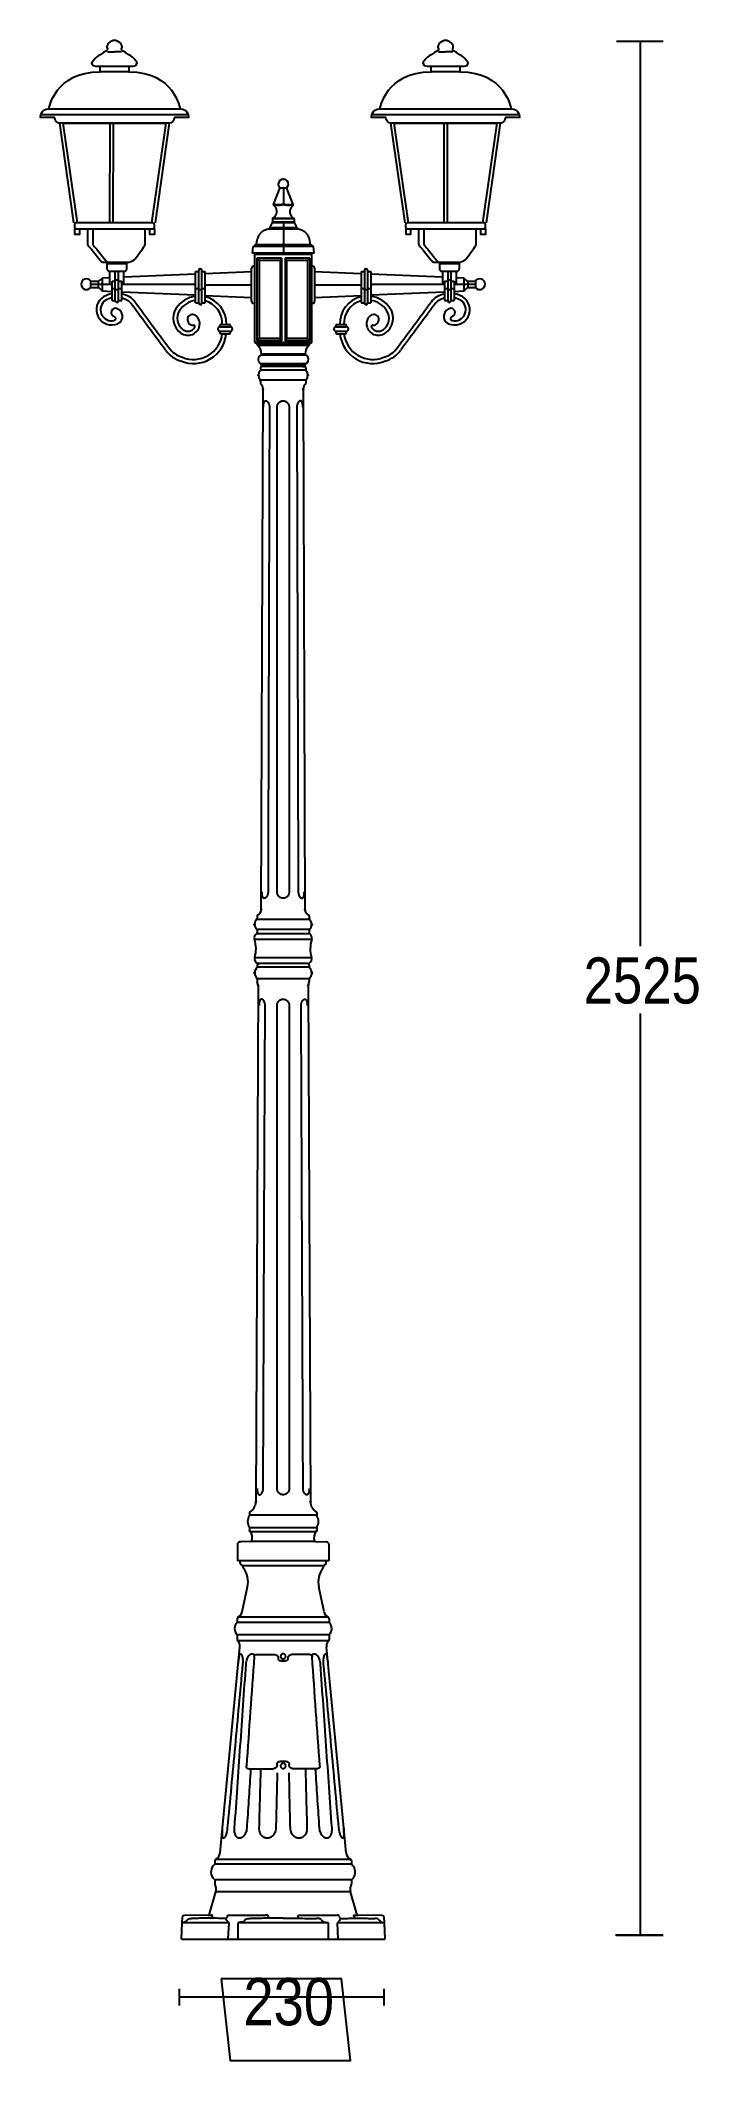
# Model space of a CAD drawing. Extents: x 0 to 101, y 0 to 311.
import ezdxf

# ---------------------------------------------------------------- set-up
doc = ezdxf.new("R2010")
doc.units = 0
doc.layers.add('LIVELLO_1', color=160, linetype='Continuous')
doc.styles.add('STD', font='txt')

# ---------------------------------------------------------------- blocks, each defined once
blk = doc.blocks.new('AI9-BLK1')
at = {"layer": 'LIVELLO_1', "color": 7}
for p, q in [((-40.11, 153.56), (-39.02, 153.56)), ((-37.92, 153.56), (-39.02, 153.56)), ((10.84, 153.56), (11.93, 153.56)), ((13.03, 153.56), (11.93, 153.56)), ((38.26, 155.22), (45.45, 155.22)), ((41.86, 155.22), (41.86, 15.97)), ((-50.42, 143.9), (-27.61, 143.9)), ((-49.11, 144.78), (-28.93, 144.78)), ((0.53, 143.9), (23.34, 143.9)), ((1.84, 144.78), (22.02, 144.78)), ((-45.25, 127.23), (-47.44, 142.59)), ((-39.72, 127.29), (-39.7, 142.57)), ((-39.2, 127.34), (-39.18, 142.62)), ((-30.59, 142.59), (-32.78, 127.23)), ((5.7, 127.23), (3.51, 142.59)), ((11.7, 127.29), (11.73, 142.57)), ((12.22, 127.34), (12.25, 142.62)), ((20.36, 142.59), (18.16, 127.23)), ((-14.56, 130.05), (-13.54, 132.68)), ((-13.03, 132.68), (-13.03, 130.13)), ((-11.5, 130.05), (-12.52, 132.68)), ((-14.71, 127.87), (-14.71, 127.37)), ((-11.35, 127.87), (-14.71, 127.87)), ((-11.38, 127.92), (-14.68, 127.92)), ((-14.52, 130.02), (-14.49, 130.07)), ((-11.35, 127.87), (-11.35, 127.37)), ((-17.22, 123.88), (-17.03, 124.79)), ((-15.25, 126.31), (-15.52, 126.22)), ((-15.25, 126.31), (-10.81, 126.31)), ((-15.19, 126.45), (-15.2, 126.37)), ((-10.86, 126.37), (-15.2, 126.37)), ((-15.19, 126.45), (-10.87, 126.45)), ((-10.89, 126.49), (-15.18, 126.49)), ((-14.72, 127.33), (-11.34, 127.33)), ((-13.03, 127.37), (-14.66, 127.37)), ((-13.03, 127.37), (-13.03, 122.57)), ((-11.4, 127.37), (-13.03, 127.37)), ((-10.87, 126.45), (-10.86, 126.37)), ((-10.54, 126.22), (-10.81, 126.31)), ((-8.84, 123.88), (-9.03, 124.79)), ((-17.77, 122.57), (-17.67, 123.6)), ((-13.03, 122.57), (-17.77, 122.57)), ((-17.61, 123.65), (-8.45, 123.65)), ((-17.45, 123.71), (-17.44, 123.78)), ((-17.45, 123.71), (-8.61, 123.71)), ((-8.62, 123.78), (-17.44, 123.78)), ((-17.41, 122.42), (-8.65, 122.42)), ((-17.41, 108.9), (-17.41, 122.42)), ((-17.38, 123.83), (-8.68, 123.83)), ((-8.76, 122.54), (-17.3, 122.54)), ((-8.84, 123.88), (-17.22, 123.88)), ((-13.31, 121.82), (-17.13, 121.82)), ((-16.75, 121.48), (-17.13, 121.82)), ((-17.13, 121.82), (-17.13, 109.12)), ((-13.51, 121.48), (-16.75, 121.48)), ((-16.75, 121.48), (-16.75, 109.46)), ((-13.31, 121.82), (-13.51, 121.48)), ((-13.51, 121.48), (-13.51, 109.46)), ((-13.31, 121.82), (-13.31, 109.12)), ((-8.29, 122.57), (-13.03, 122.57)), ((-8.93, 121.82), (-12.76, 121.82)), ((-12.55, 121.48), (-12.76, 121.82)), ((-12.76, 121.82), (-12.76, 109.12)), ((-9.31, 121.48), (-12.55, 121.48)), ((-12.55, 121.48), (-12.55, 109.46)), ((-8.93, 121.82), (-9.31, 121.48)), ((-9.31, 121.48), (-9.31, 109.46)), ((-8.76, 122.54), (-9.13, 122.57)), ((-8.93, 121.82), (-8.93, 109.12)), ((-8.65, 108.9), (-8.65, 122.42)), ((-8.61, 123.71), (-8.62, 123.78)), ((-8.29, 122.57), (-8.39, 123.6)), ((-42.66, 118.27), (-41.47, 118.27)), ((-42.66, 117.33), (-42.66, 118.27)), ((-41.47, 117.33), (-41.47, 118.27)), ((-39.72, 118.81), (-40.9, 118.76)), ((-40.9, 118.76), (-40.9, 116.72)), ((-40.15, 120.98), (-37.14, 120.98)), ((-40.15, 120.13), (-40.15, 120.98)), ((-39.84, 119.81), (-37.46, 119.81)), ((-39.72, 117.8), (-39.72, 119.81)), ((-39.39, 115.29), (-39.39, 118.26)), ((-39.39, 118.26), (-38.89, 118.26)), ((-38.89, 115.25), (-38.89, 119.81)), ((-38.89, 118.51), (-38.4, 118.51)), ((-38.4, 115.25), (-38.4, 119.81)), ((-38.4, 118.26), (-37.9, 118.26)), ((-37.9, 115.29), (-37.9, 118.26)), ((-37.58, 117.8), (-37.58, 119.81)), ((-26.56, 119.37), (-37.58, 118.9)), ((-37.14, 120.13), (-37.14, 120.98)), ((-26.56, 114.93), (-26.56, 119.78)), ((-26.56, 119.78), (-26.06, 119.78)), ((-26.06, 114.9), (-26.06, 119.96)), ((-25.57, 114.9), (-25.57, 119.96)), ((-25.57, 119.78), (-25.07, 119.78)), ((-25.07, 114.93), (-25.07, 119.78)), ((-17.92, 119.73), (-25.07, 119.43)), ((-17.92, 115.19), (-17.92, 120.27)), ((-17.61, 120.58), (-17.47, 120.58)), ((-8.65, 120.58), (-8.52, 120.58)), ((-8.21, 120.27), (-8.21, 115.19)), ((-1.05, 119.43), (-8.21, 119.73)), ((-1.05, 119.78), (-0.55, 119.78)), ((-1.05, 119.78), (-1.05, 114.93)), ((-0.55, 119.96), (-0.55, 114.9)), ((-0.07, 119.96), (-0.07, 114.9)), ((-0.07, 119.78), (0.44, 119.78)), ((0.44, 119.78), (0.44, 114.93)), ((11.45, 118.9), (0.44, 119.37)), ((11.02, 120.98), (11.02, 120.13)), ((11.02, 120.98), (14.03, 120.98)), ((11.33, 119.81), (13.72, 119.81)), ((11.45, 119.81), (11.45, 117.8)), ((11.78, 118.26), (12.28, 118.26)), ((11.78, 118.26), (11.78, 115.29)), ((12.28, 119.81), (12.28, 115.25)), ((12.28, 118.51), (12.76, 118.51)), ((12.76, 119.81), (12.76, 115.25)), ((12.76, 118.26), (13.27, 118.26)), ((13.27, 118.26), (13.27, 115.29)), ((13.59, 119.81), (13.59, 117.8)), ((14.78, 118.76), (13.59, 118.81)), ((14.03, 120.98), (14.03, 120.13)), ((14.78, 116.72), (14.78, 118.76)), ((15.34, 118.27), (15.34, 117.33)), ((15.34, 118.27), (16.53, 118.27)), ((16.53, 118.27), (16.53, 117.33)), ((-42.66, 117.8), (-39.39, 117.8)), ((-42.66, 117.33), (-41.47, 117.33)), ((-39.39, 116.66), (-40.9, 116.72)), ((-39.39, 117.16), (-38.89, 117.16)), ((-39.39, 115.29), (-38.89, 115.29)), ((-38.89, 116.99), (-38.4, 116.99)), ((-38.4, 117.16), (-37.9, 117.16)), ((-38.4, 115.29), (-37.9, 115.29)), ((-37.9, 117.8), (-26.56, 117.8)), ((-26.56, 116.11), (-37.9, 116.59)), ((-26.56, 117.16), (-26.06, 117.16)), ((-26.06, 117.01), (-25.57, 117.01)), ((-25.57, 117.16), (-25.07, 117.16)), ((-25.07, 117.74), (-17.92, 117.74)), ((-17.92, 115.74), (-25.07, 116.05)), ((-8.21, 117.74), (-1.05, 117.74)), ((-1.05, 116.05), (-8.21, 115.74)), ((-1.05, 117.16), (-0.55, 117.16)), ((-0.55, 117.01), (-0.07, 117.01)), ((-0.07, 117.16), (0.44, 117.16)), ((0.44, 117.8), (11.78, 117.8)), ((11.78, 116.59), (0.44, 116.11)), ((11.78, 117.16), (12.28, 117.16)), ((11.78, 115.29), (12.28, 115.29)), ((12.28, 116.99), (12.76, 116.99)), ((12.76, 117.16), (13.27, 117.16)), ((12.76, 115.29), (13.27, 115.29)), ((13.27, 117.8), (16.53, 117.8)), ((14.78, 116.72), (13.27, 116.66)), ((15.34, 117.33), (16.53, 117.33)), ((-26.56, 114.93), (-26.06, 114.93)), ((-25.57, 114.93), (-25.07, 114.93)), ((-17.61, 114.88), (-17.47, 114.88)), ((-8.65, 114.88), (-8.52, 114.88)), ((-1.05, 114.93), (-0.55, 114.93)), ((-0.07, 114.93), (0.44, 114.93)), ((-22.78, 111.25), (-22.78, 111.47)), ((-22.78, 111.25), (-21.18, 111.25)), ((-22.78, 110.58), (-21.18, 110.58)), ((-22.78, 110.36), (-22.78, 110.58)), ((-22.62, 111.63), (-21.34, 111.63)), ((-22.62, 110.2), (-21.34, 110.2)), ((-21.18, 111.25), (-21.18, 111.47)), ((-21.18, 110.36), (-21.18, 110.58)), ((-17.41, 108.9), (-8.65, 108.9)), ((-8.76, 108.77), (-17.3, 108.77)), ((-17.3, 108.77), (-17.17, 108.77)), ((-16.75, 109.46), (-17.13, 109.12)), ((-13.31, 109.12), (-17.13, 109.12)), ((-13.51, 109.46), (-16.75, 109.46)), ((-13.31, 109.12), (-13.51, 109.46)), ((-12.55, 109.46), (-12.76, 109.12)), ((-8.93, 109.12), (-12.76, 109.12)), ((-9.31, 109.46), (-12.55, 109.46)), ((-8.93, 109.12), (-9.31, 109.46)), ((-8.76, 108.77), (-8.89, 108.77)), ((-4.94, 111.47), (-4.94, 111.25)), ((-4.94, 111.25), (-3.34, 111.25)), ((-4.94, 110.58), (-4.94, 110.36)), ((-4.94, 110.58), (-3.34, 110.58)), ((-4.79, 111.63), (-3.5, 111.63)), ((-4.79, 110.2), (-3.5, 110.2)), ((-3.34, 111.47), (-3.34, 111.25)), ((-3.34, 110.58), (-3.34, 110.36)), ((-17.05, 108.65), (-9.01, 108.65)), ((-17.05, 108.52), (-17.05, 108.65)), ((-9.01, 108.52), (-17.05, 108.52)), ((-17.01, 108.43), (-9.05, 108.43)), ((-16.46, 106.94), (-9.6, 106.94)), ((-9.67, 107.05), (-16.39, 107.05)), ((-9.01, 108.52), (-9.01, 108.65)), ((-16.57, 104.96), (-16.57, 104.61)), ((-9.55, 104.61), (-16.57, 104.61)), ((-9.55, 103.03), (-16.57, 103.03)), ((-16.57, 103.03), (-16.57, 102.59)), ((-9.6, 105.55), (-16.46, 105.55)), ((-16.39, 105.44), (-9.67, 105.44)), ((-16.39, 105.33), (-16.39, 105.44)), ((-9.67, 105.33), (-16.39, 105.33)), ((-16.06, 105.17), (-16.39, 105.14)), ((-16.28, 105.21), (-9.78, 105.21)), ((-16.28, 105.21), (-15.79, 105.17)), ((-10.06, 105.17), (-16.06, 105.17)), ((-10.06, 105.17), (-9.73, 105.14)), ((-9.67, 105.33), (-9.67, 105.44)), ((-9.55, 104.96), (-9.55, 104.61)), ((-9.55, 103.03), (-9.55, 102.59)), ((-16.42, 21.65), (-16.16, 101.7)), ((-9.97, 101.7), (-9.7, 21.65)), ((-8.98, 20.09), (-17.15, 20.09)), ((-17.08, 20.61), (-17.08, 20.22)), ((-9.04, 20.61), (-9.04, 20.22)), ((-17.46, 17.05), (-8.66, 17.05)), ((-8.96, 17.87), (-17.16, 17.87)), ((-8.98, 18.57), (-17.15, 18.57)), ((-17.08, 18.43), (-17.08, 18.02)), ((-9.04, 18.43), (-9.04, 18.02)), ((-17.44, 14.24), (-8.68, 14.24)), ((-17.08, 13.11), (-17.08, 12.77)), ((-9.04, 12.77), (-17.08, 12.77)), ((-16.9, 13.29), (-16.66, 13.31)), ((-9.32, 13.31), (-16.8, 13.31)), ((-9.46, 13.31), (-16.66, 13.31)), ((-9.22, 13.29), (-9.46, 13.31)), ((-9.04, 13.11), (-9.04, 12.77)), ((-16.9, 9.91), (-17.26, -69.5)), ((-17.08, 10.99), (-17.08, 10.53)), ((-9.04, 10.99), (-17.08, 10.99)), ((-9.22, 9.91), (-8.86, -69.5)), ((-9.04, 10.99), (-9.04, 10.53)), ((41.86, 5.63), (41.86, -136.17)), ((-18.22, -71.12), (-18.22, -71.55)), ((-7.9, -71.12), (-7.9, -71.55)), ((-7.9, -71.55), (-18.22, -71.55)), ((-18.22, -73.47), (-18.22, -73.94)), ((-7.9, -73.47), (-18.22, -73.47)), ((-18.17, -74.06), (-7.95, -74.06)), ((-7.9, -73.47), (-7.9, -73.94)), ((-20.11, -76.02), (-20.11, -78.54)), ((-18.06, -75.6), (-19.76, -75.66)), ((-17.29, -75.6), (-18.06, -75.6)), ((-8.84, -75.6), (-17.29, -75.6)), ((-8.07, -75.6), (-8.84, -75.6)), ((-8.07, -75.6), (-6.37, -75.66)), ((-6.01, -76.02), (-6.01, -78.54)), ((-20.11, -78.54), (-20.06, -78.54)), ((-13.06, -78.54), (-20.06, -78.54)), ((-19.69, -78.9), (-19.69, -78.54)), ((-6.43, -78.54), (-19.69, -78.54)), ((-6.82, -79.35), (-19.3, -79.35)), ((-6.13, -78.54), (-13.06, -78.54)), ((-6.43, -78.9), (-6.43, -78.54)), ((-6.01, -78.54), (-6.13, -78.54)), ((-19.36, -86.42), (-18.54, -82.56)), ((-6.76, -86.42), (-7.58, -82.56)), ((-20.14, -87.46), (-20.14, -88.05)), ((-5.98, -88.05), (-20.14, -88.05)), ((-20.14, -89.91), (-20.14, -90.68)), ((-20.14, -89.91), (-5.98, -89.91)), ((-6.11, -87.24), (-20.01, -87.24)), ((-5.98, -87.46), (-5.98, -88.05)), ((-5.98, -89.91), (-5.98, -90.68)), ((-6.05, -90.85), (-20.07, -90.85)), ((-19.97, -94.45), (-19.72, -91.82)), ((-10.9, -92.96), (-11.72, -92.96)), ((-8.96, -92.96), (-9.79, -92.96)), ((-6.15, -94.45), (-6.41, -91.82)), ((-22.4, -119.67), (-19.97, -94.45)), ((-13.44, -93.96), (-12.89, -93.96)), ((-12.89, -93.96), (-12.68, -93.96)), ((-3.72, -119.67), (-6.15, -94.45)), ((-12.61, -109.4), (-13.51, -109.4)), ((-7.75, -110.54), (-8.07, -110.54)), ((-22.77, -123.49), (-22.4, -119.67)), ((-3.35, -123.49), (-3.72, -119.67)), ((-23.57, -124.67), (-23.57, -125.23)), ((-2.56, -125.23), (-23.57, -125.23)), ((-23.43, -124.46), (-2.69, -124.46)), ((-2.56, -124.67), (-2.56, -125.23)), ((-24.4, -132.86), (-23.43, -129.47)), ((-2.56, -127.64), (-23.57, -127.64)), ((-23.57, -127.64), (-23.57, -128.29)), ((-2.69, -129.47), (-23.43, -129.47)), ((-1.72, -132.86), (-2.69, -129.47)), ((-2.56, -127.64), (-2.56, -128.29)), ((-28.59, -134.25), (-28.54, -133.33)), ((-24.63, -133.04), (-28.26, -133.1)), ((-24.63, -133.04), (-24.16, -133.04)), ((-21.44, -133.04), (-15.78, -133.04)), ((-15.36, -133.26), (-15.36, -133.54)), ((-10.76, -133.54), (-10.76, -133.26)), ((-10.35, -133.04), (-4.68, -133.04)), ((-1.97, -133.04), (-1.5, -133.04)), ((2.14, -133.1), (-1.5, -133.04)), ((2.42, -133.33), (2.47, -134.25)), ((-28.72, -136.76), (-28.59, -134.25)), ((-21.44, -134.25), (-28.59, -134.25)), ((-21.44, -134.25), (-21.55, -136.76)), ((-13.06, -134.25), (-19.99, -134.25)), ((-19.99, -136.76), (-19.99, -134.25)), ((-6.13, -134.25), (-13.06, -134.25)), ((-6.13, -134.25), (-6.13, -136.76)), ((-4.57, -136.76), (-4.68, -134.25)), ((2.47, -134.25), (-4.68, -134.25)), ((2.47, -134.25), (2.6, -136.76)), ((38.1, -136.07), (45.3, -136.07)), ((38.26, -136.15), (45.45, -136.15)), ((-28.72, -136.76), (-13.06, -136.76)), ((-13.06, -136.76), (2.6, -136.76)), ((-29.04, -144.37), (-29.04, -146.94)), ((2.43, -145.66), (-29.04, -145.66)), ((2.43, -144.37), (2.43, -146.94))]:
    blk.add_line(p, q, dxfattribs=at)
for points in [[(-41.21, 151.36), (-36.82, 151.36), (-36.82, 150.49), (-41.21, 150.49)], [(9.74, 151.36), (14.13, 151.36), (14.13, 150.49), (9.74, 150.49)], [(-45.1, 126.34), (-44.41, 126.34), (-44.41, 125.48), (-45.1, 125.48)], [(-33.57, 126.34), (-32.88, 126.34), (-32.88, 125.48), (-33.57, 125.48)], [(5.85, 126.34), (6.54, 126.34), (6.54, 125.48), (5.85, 125.48)], [(17.37, 126.34), (18.07, 126.34), (18.07, 125.48), (17.37, 125.48)], [(-22.62, -142.86), (-21.23, -155.43), (-2.7, -155.43), (-4.09, -142.86)]]:
    blk.add_lwpolyline(points, close=True, dxfattribs=at)
for points in [[(-44.72, 127.23), (-46.91, 142.59), (-31.12, 142.59), (-33.31, 127.23)], [(6.23, 127.23), (4.03, 142.59), (19.83, 142.59), (17.64, 127.23)], [(-13.54, 132.68), (-13.51, 132.67), (-13.48, 132.66), (-13.45, 132.65), (-13.42, 132.64), (-13.38, 132.63), (-13.35, 132.63), (-13.31, 132.62), (-13.28, 132.62), (-13.24, 132.63), (-13.21, 132.63), (-13.17, 132.64), (-13.14, 132.65), (-13.1, 132.66), (-13.06, 132.67), (-13.03, 132.68)], [(-13.03, 132.68), (-13, 132.67), (-12.97, 132.66), (-12.94, 132.65), (-12.91, 132.64), (-12.88, 132.64), (-12.85, 132.63), (-12.82, 132.63), (-12.79, 132.63), (-12.76, 132.62), (-12.73, 132.63), (-12.7, 132.63), (-12.68, 132.63), (-12.65, 132.64), (-12.62, 132.64), (-12.6, 132.65), (-12.57, 132.66), (-12.54, 132.67), (-12.52, 132.68)], [(-14.52, 130.16), (-14.42, 130.13), (-14.31, 130.11), (-14.21, 130.09), (-14.12, 130.07), (-14.02, 130.06), (-13.93, 130.05), (-13.84, 130.05), (-13.75, 130.05), (-13.66, 130.05), (-13.56, 130.06), (-13.46, 130.07), (-13.36, 130.09), (-13.25, 130.11), (-13.14, 130.13), (-13.03, 130.16)], [(-14.52, 130.16), (-14.52, 130.15), (-14.52, 130.15), (-14.52, 130.14), (-14.52, 130.13), (-14.52, 130.13), (-14.52, 130.12), (-14.52, 130.12), (-14.52, 130.11), (-14.52, 130.1), (-14.51, 130.1), (-14.51, 130.09), (-14.5, 130.09), (-14.5, 130.08), (-14.49, 130.08), (-14.49, 130.07)], [(-14.49, 130.07), (-14.42, 130.06), (-14.36, 130.04), (-14.29, 130.03), (-14.23, 130.02), (-14.16, 130.01), (-14.09, 130), (-14.03, 129.99), (-13.96, 129.98), (-13.89, 129.98), (-13.82, 129.98), (-13.75, 129.98), (-13.68, 129.98), (-13.61, 129.98), (-13.54, 129.99), (-13.47, 130), (-13.39, 130.01), (-13.32, 130.02), (-13.25, 130.03), (-13.17, 130.04), (-13.1, 130.06), (-13.03, 130.07)], [(-13.03, 130.16), (-12.92, 130.13), (-12.81, 130.11), (-12.7, 130.09), (-12.6, 130.07), (-12.5, 130.06), (-12.4, 130.05), (-12.31, 130.05), (-12.22, 130.05), (-12.13, 130.05), (-12.04, 130.06), (-11.94, 130.07), (-11.85, 130.09), (-11.75, 130.11), (-11.65, 130.13), (-11.54, 130.16)], [(-13.03, 130.07), (-12.96, 130.06), (-12.88, 130.04), (-12.81, 130.03), (-12.74, 130.02), (-12.67, 130.01), (-12.59, 130), (-12.52, 129.99), (-12.45, 129.98), (-12.38, 129.98), (-12.31, 129.98), (-12.24, 129.98), (-12.17, 129.98), (-12.1, 129.98), (-12.03, 129.99), (-11.97, 130), (-11.9, 130.01), (-11.83, 130.02), (-11.77, 130.03), (-11.7, 130.04), (-11.64, 130.06), (-11.57, 130.07)], [(-11.54, 130.16), (-11.54, 130.15), (-11.54, 130.15), (-11.54, 130.14), (-11.54, 130.13), (-11.54, 130.13), (-11.54, 130.12), (-11.54, 130.12), (-11.54, 130.11), (-11.54, 130.1), (-11.55, 130.1), (-11.55, 130.09), (-11.56, 130.09), (-11.56, 130.08), (-11.57, 130.08), (-11.57, 130.07)], [(-11.57, 130.06), (-11.54, 130.02), (-11.54, 130.01), (-11.53, 130)], [(-17.3, 122.54), (-16.93, 122.57), (-9.13, 122.57)], [(-9.78, 105.21), (-10.27, 105.17), (-15.79, 105.17)], [(-17.14, -92.95), (-17.09, -92.95), (-17.04, -92.95)], [(-15.21, -92.96), (-14.81, -92.96), (-14.4, -92.96)], [(-9.79, -92.96), (-10.66, -92.96), (-10.9, -92.96)], [(-18.21, -110.55), (-18.13, -110.55), (-18.05, -110.55)], [(-16.67, -110.54), (-16.63, -110.54), (-16.59, -110.54), (-16.54, -110.54), (-16.48, -110.54)], [(-8.07, -110.54), (-9.64, -110.54), (-11.54, -110.54)], [(-21.87, -133.56), (-21.9, -133.56), (-21.93, -133.56)], [(-4.25, -133.56), (-4.23, -133.56), (-4.2, -133.56)]]:
    blk.add_lwpolyline(points, dxfattribs=at)
for centre, radius in [((-13.03, 133.97), 0.0543), ((-16.39, 105.14), 0.0555), ((-16.15, 101.67), 0.0555), ((-9.97, 101.67), 0.0559), ((-17.48, 19.33), 0.0563), ((-9.71, 21.65), 0.0539), ((-8.64, 19.33), 0.0559)]:
    blk.add_circle(centre, radius, dxfattribs=at)
for centre, major_axis, ratio in [((-16.88, 103.82), (0.0555, 0), 0.978438), ((-16.57, 103.03), (-0.0014, -0.0574), 0.972692), ((-9.71, 105.17), (0.0555, 0), 0.950356), ((-9.55, 103.03), (0.0012, -0.0574), 0.966753), ((-9.25, 103.82), (0.0555, 0), 0.978281), ((-17.08, 20.22), (0.0008, -0.0593), 0.9287), ((-16.42, 21.65), (0.0555, 0), 0.981386), ((-9.04, 20.22), (-0.0022, -0.0593), 0.933977), ((-16.9, 13.29), (0.0554, 0), 0.979991), ((-16.8, 13.31), (0.0013, -0.0574), 0.965221), ((-17.48, 11.88), (0.0563, 0), 0.966598), ((-17.08, 10.99), (0.0008, -0.0577), 0.953645), ((-16.9, 9.91), (0.0011, -0.0572), 0.968188), ((-9.22, 9.91), (0.0574, 0), 0.944529), ((-9.04, 10.99), (-0.0022, -0.0577), 0.959034), ((-8.64, 11.88), (0.0559, 0), 0.974246), ((-17.26, -69.5), (0.0554, 0), 0.945784), ((-8.86, -69.46), (0.0021, -0.0575), 0.96345), ((-18.22, -73.94), (0.0554, 0), 0.983661), ((-7.9, -73.94), (0.0562, 0), 0.967871), ((-19.75, -75.66), (-0.0012, -0.0575), 0.93692)]:
    blk.add_ellipse(centre, major_axis=major_axis, ratio=ratio, dxfattribs=at)
for points, knots in [([(-36.82, 151.36), (-36.82, 151.36), (-35.51, 151.18), (-35.51, 151.8), (-35.51, 151.8), (-35.95, 152.68), (-36.82, 153.12), (-37.55, 153.64), (-38.06, 153.71), (-37.92, 154), (-37.53, 154.78), (-38.58, 155.31), (-39.02, 155.31), (-39.45, 155.31), (-40.51, 154.78), (-40.11, 154), (-39.97, 153.71), (-40.48, 153.64), (-41.21, 153.12), (-42.09, 152.68), (-42.53, 151.8), (-42.53, 151.8), (-42.53, 151.18), (-41.21, 151.36), (-41.21, 151.36)], [0, 0, 0, 0, 1, 1, 1, 2, 2, 2, 3, 3, 3, 4, 4, 4, 5, 5, 5, 6, 6, 6, 7, 7, 7, 8, 8, 8, 8]), ([(14.13, 151.36), (14.13, 151.36), (15.44, 151.18), (15.44, 151.8), (15.44, 151.8), (15, 152.68), (14.13, 153.12), (13.4, 153.64), (12.89, 153.71), (13.03, 154), (13.42, 154.78), (12.37, 155.31), (11.93, 155.31), (11.49, 155.31), (10.44, 154.78), (10.84, 154), (10.98, 153.71), (10.46, 153.64), (9.74, 153.12), (8.86, 152.68), (8.42, 151.8), (8.42, 151.8), (8.42, 151.18), (9.74, 151.36), (9.74, 151.36)], [0, 0, 0, 0, 1, 1, 1, 2, 2, 2, 3, 3, 3, 4, 4, 4, 5, 5, 5, 6, 6, 6, 7, 7, 7, 8, 8, 8, 8]), ([(-36.82, 150.49), (-29.8, 150.49), (-28.93, 144.78), (-28.93, 144.78), (-27.61, 144.78), (-27.61, 143.47), (-27.61, 143.47), (-27.61, 143.47), (-29.8, 143.47), (-29.8, 143.47), (-29.8, 142.98), (-30.19, 142.59), (-30.68, 142.59), (-30.68, 142.59), (-47.35, 142.59), (-47.35, 142.59), (-47.84, 142.59), (-48.23, 142.98), (-48.23, 143.47), (-48.23, 143.47), (-50.42, 143.47), (-50.42, 143.47), (-50.42, 143.47), (-50.42, 144.78), (-49.11, 144.78), (-49.11, 144.78), (-48.23, 150.49), (-41.21, 150.49)], [0, 0, 0, 0, 1, 1, 1, 2, 2, 2, 3, 3, 3, 4, 4, 4, 5, 5, 5, 6, 6, 6, 7, 7, 7, 8, 8, 8, 9, 9, 9, 9]), ([(14.13, 150.49), (21.15, 150.49), (22.02, 144.78), (22.02, 144.78), (23.34, 144.78), (23.34, 143.47), (23.34, 143.47), (23.34, 143.47), (21.15, 143.47), (21.15, 143.47), (21.15, 142.98), (20.75, 142.59), (20.27, 142.59), (20.27, 142.59), (3.6, 142.59), (3.6, 142.59), (3.11, 142.59), (2.72, 142.98), (2.72, 143.47), (2.72, 143.47), (0.53, 143.47), (0.53, 143.47), (0.53, 143.47), (0.53, 144.78), (1.84, 144.78), (1.84, 144.78), (2.72, 150.49), (9.74, 150.49)], [0, 0, 0, 0, 1, 1, 1, 2, 2, 2, 3, 3, 3, 4, 4, 4, 5, 5, 5, 6, 6, 6, 7, 7, 7, 8, 8, 8, 9, 9, 9, 9]), ([(-12.5, 132.62), (-12.18, 132.92), (-12.16, 133.41), (-12.46, 133.73), (-12.76, 134.04), (-13.25, 134.06), (-13.56, 133.77), (-13.88, 133.47), (-13.89, 132.98), (-13.6, 132.66), (-13.59, 132.65), (-13.58, 132.64), (-13.56, 132.62)], [0, 0, 0, 0, 1, 1, 1, 2, 2, 2, 3, 3, 3, 4, 4, 4, 4]), ([(-14.68, 127.92), (-14.09, 128.22), (-13.86, 128.95), (-14.16, 129.54), (-14.25, 129.71), (-14.38, 129.86), (-14.54, 129.97)], [0, 0, 0, 0, 1, 1, 1, 2, 2, 2, 2]), ([(-11.52, 129.97), (-12.06, 129.59), (-12.2, 128.85), (-11.82, 128.3), (-11.7, 128.14), (-11.56, 128.01), (-11.38, 127.92)], [0, 0, 0, 0, 1, 1, 1, 2, 2, 2, 2]), ([(-44.94, 127.23), (-44.94, 127.23), (-33.09, 127.23), (-33.09, 127.23), (-32.97, 127.23), (-32.88, 127.13), (-32.88, 127.01), (-32.88, 127.01), (-32.88, 126.57), (-32.88, 126.57), (-32.88, 126.45), (-32.97, 126.35), (-33.09, 126.35), (-33.09, 126.35), (-44.94, 126.35), (-44.94, 126.35), (-45.06, 126.35), (-45.16, 126.45), (-45.16, 126.57), (-45.16, 126.57), (-45.16, 127.01), (-45.16, 127.01), (-45.16, 127.13), (-45.06, 127.23), (-44.94, 127.23)], [0, 0, 0, 0, 1, 1, 1, 2, 2, 2, 3, 3, 3, 4, 4, 4, 5, 5, 5, 6, 6, 6, 7, 7, 7, 8, 8, 8, 8]), ([(-43.18, 126.21), (-43.18, 126.21), (-43.18, 124.03), (-43.18, 124.03), (-43.18, 124.03), (-43.18, 123.8), (-42.94, 123.62), (-42.71, 123.44), (-41.18, 121.44), (-41.18, 121.44), (-41.18, 121.44), (-41, 121.2), (-40.82, 121.2), (-40.82, 121.2), (-36.87, 121.2), (-36.87, 121.2), (-36.87, 121.2), (-36.22, 121.32), (-35.98, 121.56), (-35.75, 121.79), (-34.45, 123.62), (-34.45, 123.62), (-34.45, 123.62), (-34.28, 123.86), (-34.28, 124.15), (-34.28, 124.15), (-34.28, 126.27), (-34.28, 126.27)], [0, 0, 0, 0, 1, 1, 1, 2, 2, 2, 3, 3, 3, 4, 4, 4, 5, 5, 5, 6, 6, 6, 7, 7, 7, 8, 8, 8, 9, 9, 9, 9]), ([(-42.36, 126.21), (-42.36, 126.21), (-42.36, 124.03), (-42.36, 124.03), (-42.36, 124.03), (-42.36, 123.8), (-42.12, 123.62), (-41.88, 123.44), (-40.35, 121.44), (-40.35, 121.44), (-40.35, 121.44), (-40.23, 121.2), (-40, 121.2), (-40, 121.2), (-36.87, 121.2), (-36.87, 121.2), (-36.87, 121.2), (-36.22, 121.32), (-35.98, 121.56), (-35.75, 121.79), (-34.45, 123.62), (-34.45, 123.62), (-34.45, 123.62), (-34.28, 123.86), (-34.28, 124.15), (-34.28, 124.15), (-34.28, 126.27), (-34.28, 126.27)], [0, 0, 0, 0, 1, 1, 1, 2, 2, 2, 3, 3, 3, 4, 4, 4, 5, 5, 5, 6, 6, 6, 7, 7, 7, 8, 8, 8, 9, 9, 9, 9]), ([(-15.52, 126.22), (-15.56, 126.21), (-15.61, 126.2), (-15.65, 126.19), (-15.7, 126.17), (-15.75, 126.16), (-15.79, 126.14), (-15.84, 126.12), (-15.89, 126.1), (-15.94, 126.08), (-15.99, 126.06), (-16.03, 126.04), (-16.07, 126.01), (-16.12, 125.99), (-16.17, 125.97), (-16.21, 125.94), (-16.25, 125.91), (-16.29, 125.89), (-16.33, 125.85), (-16.37, 125.83), (-16.4, 125.8), (-16.44, 125.77), (-16.48, 125.74), (-16.51, 125.71), (-16.54, 125.68), (-16.57, 125.64), (-16.6, 125.61), (-16.63, 125.58), (-16.66, 125.55), (-16.69, 125.52), (-16.71, 125.48), (-16.74, 125.44), (-16.78, 125.39), (-16.81, 125.35), (-16.84, 125.3), (-16.86, 125.25), (-16.89, 125.2), (-16.92, 125.14), (-16.95, 125.07), (-16.98, 125.01), (-17, 124.94), (-17.01, 124.86), (-17.03, 124.79)], [0, 0, 0, 0, 1, 1, 1, 2, 2, 2, 3, 3, 3, 4, 4, 4, 5, 5, 5, 6, 6, 6, 7, 7, 7, 8, 8, 8, 9, 9, 9, 10, 10, 10, 11, 11, 11, 12, 12, 12, 13, 13, 13, 14, 14, 14, 14]), ([(-9.03, 124.79), (-9.04, 124.86), (-9.06, 124.94), (-9.09, 125.01), (-9.11, 125.07), (-9.14, 125.14), (-9.17, 125.2), (-9.19, 125.25), (-9.22, 125.3), (-9.25, 125.35), (-9.28, 125.39), (-9.31, 125.44), (-9.35, 125.48), (-9.37, 125.52), (-9.4, 125.55), (-9.43, 125.58), (-9.46, 125.61), (-9.48, 125.64), (-9.52, 125.68), (-9.55, 125.71), (-9.58, 125.74), (-9.62, 125.77), (-9.66, 125.8), (-9.69, 125.83), (-9.73, 125.85), (-9.77, 125.89), (-9.81, 125.91), (-9.86, 125.94), (-9.9, 125.97), (-9.94, 125.99), (-9.98, 126.01), (-10.03, 126.04), (-10.07, 126.06), (-10.12, 126.08), (-10.17, 126.1), (-10.22, 126.12), (-10.27, 126.14), (-10.31, 126.16), (-10.36, 126.17), (-10.41, 126.19), (-10.45, 126.2), (-10.5, 126.21), (-10.54, 126.22)], [0, 0, 0, 0, 1, 1, 1, 2, 2, 2, 3, 3, 3, 4, 4, 4, 5, 5, 5, 6, 6, 6, 7, 7, 7, 8, 8, 8, 9, 9, 9, 10, 10, 10, 11, 11, 11, 12, 12, 12, 13, 13, 13, 14, 14, 14, 14]), ([(6.01, 127.23), (6.01, 127.23), (17.85, 127.23), (17.85, 127.23), (17.98, 127.23), (18.07, 127.13), (18.07, 127.01), (18.07, 127.01), (18.07, 126.57), (18.07, 126.57), (18.07, 126.45), (17.98, 126.35), (17.85, 126.35), (17.85, 126.35), (6.01, 126.35), (6.01, 126.35), (5.89, 126.35), (5.79, 126.45), (5.79, 126.57), (5.79, 126.57), (5.79, 127.01), (5.79, 127.01), (5.79, 127.13), (5.89, 127.23), (6.01, 127.23)], [0, 0, 0, 0, 1, 1, 1, 2, 2, 2, 3, 3, 3, 4, 4, 4, 5, 5, 5, 6, 6, 6, 7, 7, 7, 8, 8, 8, 8]), ([(7.77, 126.21), (7.77, 126.21), (7.77, 124.03), (7.77, 124.03), (7.77, 124.03), (7.77, 123.8), (8, 123.62), (8.24, 123.44), (9.77, 121.44), (9.77, 121.44), (9.77, 121.44), (9.95, 121.2), (10.13, 121.2), (10.13, 121.2), (14.08, 121.2), (14.08, 121.2), (14.08, 121.2), (14.73, 121.32), (14.96, 121.56), (15.2, 121.79), (16.5, 123.62), (16.5, 123.62), (16.5, 123.62), (16.67, 123.86), (16.67, 124.15), (16.67, 124.15), (16.67, 126.27), (16.67, 126.27)], [0, 0, 0, 0, 1, 1, 1, 2, 2, 2, 3, 3, 3, 4, 4, 4, 5, 5, 5, 6, 6, 6, 7, 7, 7, 8, 8, 8, 9, 9, 9, 9]), ([(8.59, 126.21), (8.59, 126.21), (8.59, 124.03), (8.59, 124.03), (8.59, 124.03), (8.59, 123.8), (8.83, 123.62), (9.06, 123.44), (10.59, 121.44), (10.59, 121.44), (10.59, 121.44), (10.72, 121.2), (10.95, 121.2), (10.95, 121.2), (14.08, 121.2), (14.08, 121.2), (14.08, 121.2), (14.73, 121.32), (14.96, 121.56), (15.2, 121.79), (16.5, 123.62), (16.5, 123.62), (16.5, 123.62), (16.67, 123.86), (16.67, 124.15), (16.67, 124.15), (16.67, 126.27), (16.67, 126.27)], [0, 0, 0, 0, 1, 1, 1, 2, 2, 2, 3, 3, 3, 4, 4, 4, 5, 5, 5, 6, 6, 6, 7, 7, 7, 8, 8, 8, 9, 9, 9, 9]), ([(-42.66, 118.27), (-42.86, 118.57), (-43.23, 118.69), (-43.58, 118.58), (-43.92, 118.48), (-44.15, 118.16), (-44.15, 117.8), (-44.15, 117.44), (-43.92, 117.12), (-43.58, 117.01), (-43.23, 116.91), (-42.86, 117.03), (-42.66, 117.33)], [0, 0, 0, 0, 1, 1, 1, 2, 2, 2, 3, 3, 3, 4, 4, 4, 4]), ([(-25.57, 119.96), (-25.57, 120.1), (-25.68, 120.2), (-25.82, 120.2), (-25.95, 120.2), (-26.06, 120.1), (-26.06, 119.96)], [0, 0, 0, 0, 1, 1, 1, 2, 2, 2, 2]), ([(-17.61, 120.58), (-17.69, 120.58), (-17.77, 120.55), (-17.82, 120.49), (-17.88, 120.44), (-17.92, 120.36), (-17.92, 120.27)], [0, 0, 0, 0, 1, 1, 1, 2, 2, 2, 2]), ([(-0.07, 119.96), (-0.07, 120.1), (-0.18, 120.2), (-0.31, 120.2), (-0.44, 120.2), (-0.55, 120.1), (-0.55, 119.96)], [0, 0, 0, 0, 1, 1, 1, 2, 2, 2, 2]), ([(16.53, 117.33), (16.74, 117.03), (17.11, 116.91), (17.45, 117.01), (17.8, 117.12), (18.03, 117.44), (18.03, 117.8), (18.03, 118.16), (17.8, 118.48), (17.45, 118.58), (17.11, 118.69), (16.74, 118.57), (16.53, 118.27)], [0, 0, 0, 0, 1, 1, 1, 2, 2, 2, 3, 3, 3, 4, 4, 4, 4]), ([(-40.68, 115.9), (-41.73, 115.25), (-42.1, 113.89), (-41.52, 112.79), (-40.95, 111.7), (-39.62, 111.24), (-38.49, 111.74)], [0, 0, 0, 0, 1, 1, 1, 2, 2, 2, 2]), ([(-40.35, 115.37), (-41.07, 114.93), (-41.37, 114.03), (-41.05, 113.25), (-40.73, 112.46), (-39.89, 112.03), (-39.06, 112.22)], [0, 0, 0, 0, 1, 1, 1, 2, 2, 2, 2]), ([(-38.89, 115.25), (-38.89, 115.12), (-38.78, 115.02), (-38.65, 115.02), (-38.52, 115.02), (-38.4, 115.12), (-38.4, 115.25)], [0, 0, 0, 0, 1, 1, 1, 2, 2, 2, 2]), ([(12.28, 115.25), (12.28, 115.12), (12.39, 115.02), (12.52, 115.02), (12.65, 115.02), (12.76, 115.12), (12.76, 115.25)], [0, 0, 0, 0, 1, 1, 1, 2, 2, 2, 2]), ([(12.36, 111.74), (13.49, 111.24), (14.82, 111.7), (15.4, 112.79), (15.98, 113.89), (15.61, 115.25), (14.55, 115.9)], [0, 0, 0, 0, 1, 1, 1, 2, 2, 2, 2]), ([(12.94, 112.22), (13.76, 112.03), (14.6, 112.46), (14.92, 113.25), (15.25, 114.03), (14.95, 114.93), (14.23, 115.37)], [0, 0, 0, 0, 1, 1, 1, 2, 2, 2, 2]), ([(-38.87, 114.11), (-39.2, 114.11), (-39.47, 113.86), (-39.51, 113.54), (-39.56, 113.22), (-39.36, 112.91), (-39.04, 112.82)], [0, 0, 0, 0, 1, 1, 1, 2, 2, 2, 2]), ([(-39.06, 112.22), (-38.92, 112.25), (-38.83, 112.37), (-38.82, 112.51), (-38.82, 112.65), (-38.91, 112.78), (-39.04, 112.82)], [0, 0, 0, 0, 1, 1, 1, 2, 2, 2, 2]), ([(-38.49, 111.74), (-37.98, 111.98), (-37.71, 112.52), (-37.8, 113.07), (-37.88, 113.62), (-38.32, 114.04), (-38.87, 114.11)], [0, 0, 0, 0, 1, 1, 1, 2, 2, 2, 2]), ([(-27.73, 112.75), (-27.85, 112.47), (-27.82, 112.14), (-27.65, 111.89), (-27.48, 111.64), (-27.19, 111.49), (-26.88, 111.51)], [0, 0, 0, 0, 1, 1, 1, 2, 2, 2, 2]), ([(-26.45, 112.94), (-26.64, 113.09), (-26.89, 113.16), (-27.13, 113.13), (-27.38, 113.09), (-27.6, 112.95), (-27.73, 112.75)], [0, 0, 0, 0, 1, 1, 1, 2, 2, 2, 2]), ([(-26.06, 114.9), (-26.06, 114.76), (-25.95, 114.66), (-25.82, 114.66), (-25.68, 114.66), (-25.57, 114.76), (-25.57, 114.9)], [0, 0, 0, 0, 1, 1, 1, 2, 2, 2, 2]), ([(-0.55, 114.9), (-0.55, 114.76), (-0.44, 114.66), (-0.31, 114.66), (-0.18, 114.66), (-0.07, 114.76), (-0.07, 114.9)], [0, 0, 0, 0, 1, 1, 1, 2, 2, 2, 2]), ([(1.61, 112.75), (1.47, 112.95), (1.25, 113.09), (1.01, 113.13), (0.77, 113.16), (0.52, 113.09), (0.33, 112.94)], [0, 0, 0, 0, 1, 1, 1, 2, 2, 2, 2]), ([(0.76, 111.51), (1.06, 111.49), (1.35, 111.64), (1.53, 111.89), (1.7, 112.14), (1.73, 112.47), (1.61, 112.75)], [0, 0, 0, 0, 1, 1, 1, 2, 2, 2, 2]), ([(12.75, 114.11), (12.19, 114.04), (11.76, 113.62), (11.67, 113.07), (11.58, 112.52), (11.86, 111.98), (12.36, 111.74)], [0, 0, 0, 0, 1, 1, 1, 2, 2, 2, 2]), ([(12.92, 112.82), (12.79, 112.78), (12.69, 112.65), (12.7, 112.51), (12.7, 112.37), (12.8, 112.25), (12.94, 112.22)], [0, 0, 0, 0, 1, 1, 1, 2, 2, 2, 2]), ([(12.92, 112.82), (13.23, 112.91), (13.44, 113.22), (13.39, 113.54), (13.35, 113.86), (13.07, 114.11), (12.75, 114.11)], [0, 0, 0, 0, 1, 1, 1, 2, 2, 2, 2]), ([(-28.8, 106.01), (-27.32, 105.4), (-25.65, 105.51), (-24.27, 106.32), (-22.9, 107.13), (-21.98, 108.55), (-21.81, 110.13)], [0, 0, 0, 0, 1, 1, 1, 2, 2, 2, 2]), ([(-28.79, 110.28), (-28.28, 109.93), (-27.62, 109.85), (-27.03, 110.09), (-26.46, 110.33), (-26.03, 110.84), (-25.91, 111.45)], [0, 0, 0, 0, 1, 1, 1, 2, 2, 2, 2]), ([(-28.56, 106.58), (-27.26, 106.04), (-25.79, 106.15), (-24.58, 106.86), (-23.38, 107.57), (-22.58, 108.81), (-22.42, 110.2)], [0, 0, 0, 0, 1, 1, 1, 2, 2, 2, 2]), ([(-28.43, 110.8), (-28.15, 110.6), (-27.8, 110.53), (-27.47, 110.6), (-27.13, 110.68), (-26.84, 110.89), (-26.67, 111.19)], [0, 0, 0, 0, 1, 1, 1, 2, 2, 2, 2]), ([(-26.67, 111.19), (-26.62, 111.26), (-26.61, 111.35), (-26.66, 111.42), (-26.71, 111.5), (-26.8, 111.53), (-26.88, 111.51)], [0, 0, 0, 0, 1, 1, 1, 2, 2, 2, 2]), ([(-22.78, 111.25), (-22.9, 111.25), (-23.01, 111.19), (-23.07, 111.08), (-23.13, 110.98), (-23.13, 110.85), (-23.07, 110.74), (-23.01, 110.64), (-22.9, 110.58), (-22.78, 110.58)], [0, 0, 0, 0, 1, 1, 1, 2, 2, 2, 3, 3, 3, 3]), ([(-22.62, 111.63), (-22.66, 111.63), (-22.7, 111.61), (-22.73, 111.58), (-22.76, 111.55), (-22.78, 111.51), (-22.78, 111.47)], [0, 0, 0, 0, 1, 1, 1, 2, 2, 2, 2]), ([(-21.18, 110.58), (-21.06, 110.58), (-20.95, 110.64), (-20.89, 110.74), (-20.83, 110.85), (-20.83, 110.98), (-20.89, 111.08), (-20.95, 111.19), (-21.06, 111.25), (-21.18, 111.25)], [0, 0, 0, 0, 1, 1, 1, 2, 2, 2, 3, 3, 3, 3]), ([(-4.94, 111.25), (-5.06, 111.25), (-5.17, 111.19), (-5.23, 111.08), (-5.29, 110.98), (-5.29, 110.85), (-5.23, 110.74), (-5.17, 110.64), (-5.06, 110.58), (-4.94, 110.58)], [0, 0, 0, 0, 1, 1, 1, 2, 2, 2, 3, 3, 3, 3]), ([(-4.32, 110.13), (-4.14, 108.55), (-3.23, 107.13), (-1.85, 106.32), (-0.48, 105.51), (1.2, 105.4), (2.67, 106.01)], [0, 0, 0, 0, 1, 1, 1, 2, 2, 2, 2]), ([(-3.7, 110.2), (-3.55, 108.81), (-2.74, 107.57), (-1.54, 106.86), (-0.33, 106.15), (1.14, 106.04), (2.43, 106.58)], [0, 0, 0, 0, 1, 1, 1, 2, 2, 2, 2]), ([(-3.34, 110.58), (-3.23, 110.58), (-3.11, 110.64), (-3.05, 110.74), (-2.99, 110.85), (-2.99, 110.98), (-3.05, 111.08), (-3.11, 111.19), (-3.23, 111.25), (-3.34, 111.25)], [0, 0, 0, 0, 1, 1, 1, 2, 2, 2, 3, 3, 3, 3]), ([(-0.21, 111.45), (-0.09, 110.84), (0.33, 110.33), (0.91, 110.09), (1.49, 109.85), (2.15, 109.93), (2.66, 110.28)], [0, 0, 0, 0, 1, 1, 1, 2, 2, 2, 2]), ([(0.76, 111.51), (0.67, 111.53), (0.58, 111.5), (0.54, 111.42), (0.49, 111.35), (0.49, 111.26), (0.54, 111.19)], [0, 0, 0, 0, 1, 1, 1, 2, 2, 2, 2]), ([(0.54, 111.19), (0.72, 110.89), (1.01, 110.68), (1.34, 110.6), (1.68, 110.53), (2.03, 110.6), (2.31, 110.8)], [0, 0, 0, 0, 1, 1, 1, 2, 2, 2, 2]), ([(-16.46, 106.94), (-16.84, 106.77), (-17.01, 106.32), (-16.84, 105.94), (-16.77, 105.77), (-16.63, 105.63), (-16.46, 105.55)], [0, 0, 0, 0, 1, 1, 1, 2, 2, 2, 2]), ([(-9.6, 105.55), (-9.22, 105.73), (-9.05, 106.18), (-9.22, 106.56), (-9.29, 106.73), (-9.43, 106.86), (-9.6, 106.94)], [0, 0, 0, 0, 1, 1, 1, 2, 2, 2, 2]), ([(-16.09, 98.89), (-16.09, 98.89), (-16.09, 99), (-16.09, 99), (-16.08, 99.04), (-16.08, 99.07), (-16.08, 99.1), (-16.08, 99.13), (-16.08, 99.15), (-16.07, 99.18), (-16.07, 99.2), (-16.07, 99.23), (-16.07, 99.25), (-16.07, 99.27), (-16.07, 99.28), (-16.07, 99.3), (-16.07, 99.32), (-16.06, 99.34), (-16.06, 99.35), (-16.06, 99.37), (-16.06, 99.39), (-16.05, 99.4), (-16.05, 99.42), (-16.05, 99.43), (-16.05, 99.45), (-16.04, 99.47), (-16.04, 99.48), (-16.04, 99.5), (-16.03, 99.51), (-16.03, 99.53), (-16.02, 99.55), (-16.02, 99.56), (-16.02, 99.57), (-16.01, 99.59), (-16.01, 99.6), (-16.01, 99.61), (-16, 99.63), (-15.99, 99.64), (-15.99, 99.65), (-15.99, 99.66), (-15.98, 99.67), (-15.98, 99.69), (-15.97, 99.7), (-15.97, 99.71), (-15.96, 99.72), (-15.96, 99.73), (-15.95, 99.74), (-15.95, 99.75), (-15.94, 99.76), (-15.94, 99.76), (-15.93, 99.77), (-15.92, 99.78), (-15.92, 99.78), (-15.91, 99.79), (-15.9, 99.8), (-15.9, 99.81), (-15.9, 99.81), (-15.89, 99.82), (-15.88, 99.82), (-15.88, 99.83), (-15.87, 99.83), (-15.86, 99.84), (-15.85, 99.84), (-15.85, 99.84), (-15.84, 99.85), (-15.83, 99.85), (-15.83, 99.85), (-15.82, 99.86), (-15.82, 99.86), (-15.81, 99.86), (-15.8, 99.86), (-15.79, 99.87), (-15.79, 99.87), (-15.78, 99.87), (-15.77, 99.87), (-15.77, 99.87), (-15.76, 99.87), (-15.75, 99.87), (-15.74, 99.87), (-15.73, 99.87), (-15.73, 99.87), (-15.72, 99.87), (-15.71, 99.87), (-15.71, 99.87), (-15.7, 99.87), (-15.69, 99.87), (-15.68, 99.86), (-15.67, 99.86), (-15.66, 99.86), (-15.66, 99.86), (-15.65, 99.85), (-15.64, 99.85), (-15.63, 99.85), (-15.62, 99.84), (-15.62, 99.84), (-15.61, 99.83), (-15.6, 99.83), (-15.59, 99.83), (-15.58, 99.82), (-15.58, 99.82), (-15.56, 99.81), (-15.56, 99.8), (-15.55, 99.8), (-15.54, 99.79), (-15.53, 99.78), (-15.52, 99.78), (-15.51, 99.77), (-15.5, 99.76), (-15.5, 99.76), (-15.49, 99.75), (-15.48, 99.74), (-15.47, 99.73), (-15.46, 99.72), (-15.45, 99.71), (-15.44, 99.7), (-15.43, 99.69), (-15.42, 99.68), (-15.41, 99.66), (-15.41, 99.65), (-15.39, 99.64), (-15.39, 99.63), (-15.38, 99.61), (-15.37, 99.6), (-15.36, 99.59), (-15.35, 99.57), (-15.34, 99.56), (-15.33, 99.55), (-15.33, 99.53), (-15.32, 99.52), (-15.31, 99.5), (-15.3, 99.49), (-15.29, 99.47), (-15.28, 99.45), (-15.28, 99.44), (-15.27, 99.42), (-15.26, 99.4), (-15.26, 99.39), (-15.25, 99.37), (-15.24, 99.35), (-15.24, 99.34), (-15.24, 99.32), (-15.23, 99.3), (-15.22, 99.28), (-15.22, 99.27), (-15.21, 99.25), (-15.21, 99.23), (-15.2, 99.2), (-15.2, 99.18), (-15.19, 99.15), (-15.19, 99.13), (-15.18, 99.1), (-15.18, 99.07), (-15.17, 99.04), (-15.17, 99), (-15.17, 98.97), (-15.17, 98.93), (-15.17, 98.89)], [0, 0, 0, 0, 1, 1, 1, 2, 2, 2, 3, 3, 3, 4, 4, 4, 5, 5, 5, 6, 6, 6, 7, 7, 7, 8, 8, 8, 9, 9, 9, 10, 10, 10, 11, 11, 11, 12, 12, 12, 13, 13, 13, 14, 14, 14, 15, 15, 15, 16, 16, 16, 17, 17, 17, 18, 18, 18, 19, 19, 19, 20, 20, 20, 21, 21, 21, 22, 22, 22, 23, 23, 23, 24, 24, 24, 25, 25, 25, 26, 26, 26, 27, 27, 27, 28, 28, 28, 29, 29, 29, 30, 30, 30, 31, 31, 31, 32, 32, 32, 33, 33, 33, 34, 34, 34, 35, 35, 35, 36, 36, 36, 37, 37, 37, 38, 38, 38, 39, 39, 39, 40, 40, 40, 41, 41, 41, 42, 42, 42, 43, 43, 43, 44, 44, 44, 45, 45, 45, 46, 46, 46, 47, 47, 47, 48, 48, 48, 49, 49, 49, 50, 50, 50, 51, 51, 51, 52, 52, 52, 52]), ([(-13.99, 98.89), (-13.98, 98.93), (-13.98, 98.96), (-13.98, 99), (-13.97, 99.03), (-13.97, 99.06), (-13.96, 99.09), (-13.96, 99.11), (-13.96, 99.14), (-13.95, 99.16), (-13.94, 99.18), (-13.94, 99.21), (-13.93, 99.23), (-13.92, 99.24), (-13.92, 99.26), (-13.91, 99.28), (-13.91, 99.29), (-13.9, 99.31), (-13.89, 99.32), (-13.88, 99.34), (-13.88, 99.36), (-13.87, 99.37), (-13.86, 99.39), (-13.85, 99.41), (-13.84, 99.42), (-13.83, 99.44), (-13.82, 99.45), (-13.81, 99.47), (-13.8, 99.48), (-13.79, 99.5), (-13.78, 99.51), (-13.77, 99.53), (-13.76, 99.54), (-13.75, 99.55), (-13.74, 99.57), (-13.72, 99.58), (-13.71, 99.59), (-13.7, 99.61), (-13.69, 99.62), (-13.68, 99.63), (-13.66, 99.64), (-13.65, 99.65), (-13.64, 99.66), (-13.62, 99.67), (-13.61, 99.68), (-13.6, 99.69), (-13.58, 99.7), (-13.57, 99.71), (-13.56, 99.72), (-13.54, 99.73), (-13.53, 99.74), (-13.52, 99.75), (-13.5, 99.76), (-13.49, 99.76), (-13.47, 99.77), (-13.46, 99.78), (-13.45, 99.79), (-13.43, 99.79), (-13.42, 99.8), (-13.41, 99.8), (-13.4, 99.81), (-13.38, 99.81), (-13.37, 99.82), (-13.35, 99.82), (-13.34, 99.83), (-13.33, 99.83), (-13.32, 99.83), (-13.3, 99.84), (-13.28, 99.85), (-13.27, 99.85), (-13.25, 99.85), (-13.23, 99.86), (-13.21, 99.86), (-13.19, 99.86), (-13.16, 99.87), (-13.14, 99.87), (-13.11, 99.87), (-13.09, 99.87), (-13.06, 99.87)], [0, 0, 0, 0, 1, 1, 1, 2, 2, 2, 3, 3, 3, 4, 4, 4, 5, 5, 5, 6, 6, 6, 7, 7, 7, 8, 8, 8, 9, 9, 9, 10, 10, 10, 11, 11, 11, 12, 12, 12, 13, 13, 13, 14, 14, 14, 15, 15, 15, 16, 16, 16, 17, 17, 17, 18, 18, 18, 19, 19, 19, 20, 20, 20, 21, 21, 21, 22, 22, 22, 23, 23, 23, 24, 24, 24, 25, 25, 25, 26, 26, 26, 26]), ([(-13.06, 99.87), (-13.04, 99.87), (-13.01, 99.87), (-12.98, 99.87), (-12.96, 99.87), (-12.94, 99.86), (-12.92, 99.86), (-12.9, 99.86), (-12.88, 99.85), (-12.86, 99.85), (-12.84, 99.85), (-12.82, 99.84), (-12.81, 99.83), (-12.8, 99.83), (-12.78, 99.83), (-12.77, 99.82), (-12.76, 99.82), (-12.74, 99.81), (-12.73, 99.81), (-12.72, 99.8), (-12.7, 99.8), (-12.69, 99.79), (-12.68, 99.79), (-12.66, 99.78), (-12.65, 99.77), (-12.64, 99.76), (-12.62, 99.76), (-12.61, 99.75), (-12.59, 99.74), (-12.58, 99.73), (-12.57, 99.72), (-12.56, 99.71), (-12.54, 99.7), (-12.53, 99.69), (-12.51, 99.68), (-12.5, 99.67), (-12.49, 99.66), (-12.48, 99.65), (-12.46, 99.64), (-12.45, 99.63), (-12.44, 99.62), (-12.43, 99.61), (-12.41, 99.59), (-12.4, 99.58), (-12.39, 99.57), (-12.38, 99.55), (-12.37, 99.54), (-12.35, 99.53), (-12.34, 99.51), (-12.33, 99.5), (-12.32, 99.48), (-12.31, 99.47), (-12.3, 99.45), (-12.29, 99.44), (-12.28, 99.42), (-12.28, 99.41), (-12.27, 99.39), (-12.26, 99.37), (-12.25, 99.36), (-12.24, 99.34), (-12.24, 99.32), (-12.23, 99.31), (-12.22, 99.29), (-12.21, 99.28), (-12.21, 99.26), (-12.2, 99.25), (-12.2, 99.23), (-12.19, 99.21), (-12.18, 99.18), (-12.18, 99.16), (-12.17, 99.14), (-12.16, 99.11), (-12.16, 99.09), (-12.15, 99.06), (-12.15, 99.03), (-12.15, 99), (-12.14, 98.96), (-12.14, 98.93), (-12.14, 98.89)], [0, 0, 0, 0, 1, 1, 1, 2, 2, 2, 3, 3, 3, 4, 4, 4, 5, 5, 5, 6, 6, 6, 7, 7, 7, 8, 8, 8, 9, 9, 9, 10, 10, 10, 11, 11, 11, 12, 12, 12, 13, 13, 13, 14, 14, 14, 15, 15, 15, 16, 16, 16, 17, 17, 17, 18, 18, 18, 19, 19, 19, 20, 20, 20, 21, 21, 21, 22, 22, 22, 23, 23, 23, 24, 24, 24, 25, 25, 25, 26, 26, 26, 26]), ([(-10.04, 98.89), (-10.04, 98.93), (-10.04, 98.97), (-10.04, 99), (-10.04, 99.04), (-10.04, 99.07), (-10.04, 99.1), (-10.05, 99.13), (-10.05, 99.15), (-10.05, 99.18), (-10.05, 99.2), (-10.05, 99.23), (-10.05, 99.25), (-10.05, 99.27), (-10.05, 99.28), (-10.06, 99.3), (-10.06, 99.32), (-10.06, 99.34), (-10.07, 99.35), (-10.07, 99.37), (-10.07, 99.39), (-10.07, 99.4), (-10.07, 99.42), (-10.08, 99.43), (-10.08, 99.45), (-10.08, 99.47), (-10.08, 99.48), (-10.09, 99.5), (-10.09, 99.51), (-10.1, 99.53), (-10.1, 99.55), (-10.1, 99.56), (-10.11, 99.57), (-10.11, 99.59), (-10.12, 99.6), (-10.12, 99.61), (-10.13, 99.63), (-10.13, 99.64), (-10.13, 99.65), (-10.14, 99.66), (-10.14, 99.67), (-10.15, 99.69), (-10.15, 99.7), (-10.16, 99.71), (-10.16, 99.72), (-10.17, 99.73), (-10.17, 99.74), (-10.18, 99.75), (-10.18, 99.76), (-10.19, 99.76), (-10.2, 99.77), (-10.2, 99.78), (-10.21, 99.78), (-10.21, 99.79), (-10.22, 99.8), (-10.22, 99.81), (-10.23, 99.81), (-10.24, 99.82), (-10.24, 99.82), (-10.25, 99.83), (-10.26, 99.83), (-10.26, 99.84), (-10.27, 99.84), (-10.27, 99.84), (-10.28, 99.85), (-10.29, 99.85), (-10.3, 99.85), (-10.3, 99.86), (-10.31, 99.86), (-10.32, 99.86), (-10.32, 99.86), (-10.33, 99.87), (-10.34, 99.87), (-10.35, 99.87), (-10.35, 99.87), (-10.36, 99.87), (-10.37, 99.87), (-10.37, 99.87), (-10.38, 99.87), (-10.39, 99.87), (-10.39, 99.87), (-10.4, 99.87), (-10.41, 99.87), (-10.42, 99.87), (-10.43, 99.87), (-10.43, 99.87), (-10.44, 99.86), (-10.45, 99.86), (-10.46, 99.86), (-10.47, 99.86), (-10.47, 99.85), (-10.48, 99.85), (-10.49, 99.85), (-10.5, 99.84), (-10.51, 99.84), (-10.52, 99.83), (-10.52, 99.83), (-10.53, 99.83), (-10.54, 99.82), (-10.55, 99.82), (-10.56, 99.81), (-10.57, 99.8), (-10.58, 99.8), (-10.58, 99.79), (-10.59, 99.78), (-10.6, 99.78), (-10.61, 99.77), (-10.62, 99.76), (-10.63, 99.76), (-10.64, 99.75), (-10.65, 99.74), (-10.66, 99.73), (-10.67, 99.72), (-10.68, 99.71), (-10.68, 99.7), (-10.69, 99.69), (-10.7, 99.68), (-10.71, 99.66), (-10.72, 99.65), (-10.73, 99.64), (-10.74, 99.63), (-10.75, 99.61), (-10.76, 99.6), (-10.76, 99.59), (-10.78, 99.57), (-10.78, 99.56), (-10.79, 99.55), (-10.8, 99.53), (-10.81, 99.51), (-10.82, 99.5), (-10.82, 99.48), (-10.83, 99.47), (-10.84, 99.45), (-10.85, 99.43), (-10.85, 99.42), (-10.86, 99.4), (-10.87, 99.39), (-10.87, 99.37), (-10.88, 99.35), (-10.89, 99.34), (-10.89, 99.32), (-10.9, 99.3), (-10.9, 99.28), (-10.91, 99.27), (-10.91, 99.25), (-10.92, 99.23), (-10.92, 99.2), (-10.93, 99.18), (-10.93, 99.15), (-10.94, 99.13), (-10.94, 99.1), (-10.95, 99.07), (-10.95, 99.04), (-10.96, 99), (-10.96, 98.97), (-10.96, 98.93), (-10.96, 98.89)], [0, 0, 0, 0, 1, 1, 1, 2, 2, 2, 3, 3, 3, 4, 4, 4, 5, 5, 5, 6, 6, 6, 7, 7, 7, 8, 8, 8, 9, 9, 9, 10, 10, 10, 11, 11, 11, 12, 12, 12, 13, 13, 13, 14, 14, 14, 15, 15, 15, 16, 16, 16, 17, 17, 17, 18, 18, 18, 19, 19, 19, 20, 20, 20, 21, 21, 21, 22, 22, 22, 23, 23, 23, 24, 24, 24, 25, 25, 25, 26, 26, 26, 27, 27, 27, 28, 28, 28, 29, 29, 29, 30, 30, 30, 31, 31, 31, 32, 32, 32, 33, 33, 33, 34, 34, 34, 35, 35, 35, 36, 36, 36, 37, 37, 37, 38, 38, 38, 39, 39, 39, 40, 40, 40, 41, 41, 41, 42, 42, 42, 43, 43, 43, 44, 44, 44, 45, 45, 45, 46, 46, 46, 47, 47, 47, 48, 48, 48, 49, 49, 49, 50, 50, 50, 51, 51, 51, 52, 52, 52, 52]), ([(-15.17, 98.89), (-15.2, 86.47), (-15.24, 74.04), (-15.28, 61.61), (-15.31, 49.19), (-15.35, 36.76), (-15.39, 24.33)], [0, 0, 0, 0, 1, 1, 1, 2, 2, 2, 2]), ([(-13.99, 24.33), (-13.99, 36.76), (-13.99, 49.19), (-13.99, 61.61), (-13.99, 61.61), (-13.99, 98.89), (-13.99, 98.89)], [0, 0, 0, 0, 1, 1, 1, 2, 2, 2, 2]), ([(-12.14, 98.89), (-12.14, 86.47), (-12.14, 74.04), (-12.14, 61.61), (-12.14, 49.19), (-12.14, 36.76), (-12.14, 24.33)], [0, 0, 0, 0, 1, 1, 1, 2, 2, 2, 2]), ([(-10.96, 98.89), (-10.92, 86.47), (-10.89, 74.04), (-10.85, 61.61), (-10.81, 49.19), (-10.78, 36.76), (-10.74, 24.33)], [0, 0, 0, 0, 1, 1, 1, 2, 2, 2, 2]), ([(-15.39, 24.33), (-15.39, 24.3), (-15.39, 24.26), (-15.39, 24.22), (-15.39, 24.19), (-15.4, 24.16), (-15.41, 24.13), (-15.41, 24.1), (-15.41, 24.08), (-15.42, 24.05), (-15.42, 24.02), (-15.43, 24), (-15.43, 23.98), (-15.44, 23.96), (-15.44, 23.94), (-15.45, 23.92), (-15.46, 23.91), (-15.46, 23.89), (-15.47, 23.87), (-15.47, 23.86), (-15.48, 23.84), (-15.49, 23.82), (-15.49, 23.81), (-15.5, 23.79), (-15.51, 23.77), (-15.51, 23.76), (-15.53, 23.74), (-15.53, 23.73), (-15.54, 23.71), (-15.55, 23.7), (-15.55, 23.68), (-15.56, 23.67), (-15.57, 23.65), (-15.58, 23.64), (-15.59, 23.63), (-15.6, 23.62), (-15.61, 23.6), (-15.61, 23.59), (-15.62, 23.58), (-15.63, 23.57), (-15.64, 23.56), (-15.65, 23.54), (-15.66, 23.54), (-15.67, 23.52), (-15.67, 23.51), (-15.68, 23.51), (-15.69, 23.5), (-15.7, 23.49), (-15.71, 23.48), (-15.72, 23.47), (-15.73, 23.46), (-15.74, 23.46), (-15.75, 23.45), (-15.75, 23.44), (-15.77, 23.44), (-15.77, 23.43), (-15.78, 23.42), (-15.79, 23.42), (-15.8, 23.41), (-15.81, 23.4), (-15.82, 23.4), (-15.82, 23.4), (-15.83, 23.39), (-15.84, 23.39), (-15.85, 23.39), (-15.86, 23.38), (-15.87, 23.38), (-15.87, 23.37), (-15.88, 23.37), (-15.89, 23.37), (-15.9, 23.37), (-15.9, 23.36), (-15.91, 23.36), (-15.92, 23.36), (-15.93, 23.36), (-15.94, 23.35), (-15.94, 23.35), (-15.95, 23.35), (-15.96, 23.35), (-15.96, 23.35), (-15.98, 23.35), (-15.98, 23.35), (-15.99, 23.35), (-16, 23.36), (-16.01, 23.36), (-16.01, 23.36), (-16.02, 23.36), (-16.02, 23.37), (-16.03, 23.37), (-16.04, 23.37), (-16.05, 23.37), (-16.06, 23.38), (-16.06, 23.38), (-16.07, 23.38), (-16.07, 23.39), (-16.08, 23.39), (-16.09, 23.39), (-16.09, 23.4), (-16.1, 23.4), (-16.11, 23.41), (-16.11, 23.42), (-16.12, 23.42), (-16.13, 23.43), (-16.13, 23.43), (-16.14, 23.44), (-16.14, 23.45), (-16.15, 23.46), (-16.16, 23.46), (-16.16, 23.47), (-16.17, 23.48), (-16.17, 23.49), (-16.18, 23.5), (-16.18, 23.51), (-16.19, 23.52), (-16.19, 23.53), (-16.2, 23.54), (-16.2, 23.55), (-16.21, 23.57), (-16.21, 23.57), (-16.22, 23.58), (-16.22, 23.6), (-16.23, 23.61), (-16.23, 23.62), (-16.24, 23.64), (-16.24, 23.65), (-16.24, 23.67), (-16.25, 23.68), (-16.25, 23.69), (-16.25, 23.71), (-16.26, 23.72), (-16.26, 23.74), (-16.27, 23.75), (-16.27, 23.77), (-16.27, 23.79), (-16.27, 23.8), (-16.28, 23.82), (-16.28, 23.84), (-16.28, 23.85), (-16.29, 23.87), (-16.29, 23.89), (-16.29, 23.91), (-16.29, 23.92), (-16.29, 23.94), (-16.3, 23.95), (-16.3, 23.97), (-16.3, 24), (-16.3, 24.02), (-16.3, 24.05), (-16.31, 24.07), (-16.31, 24.1), (-16.31, 24.12), (-16.31, 24.15), (-16.31, 24.19), (-16.31, 24.22), (-16.31, 24.22), (-16.31, 24.33), (-16.31, 24.33)], [0, 0, 0, 0, 1, 1, 1, 2, 2, 2, 3, 3, 3, 4, 4, 4, 5, 5, 5, 6, 6, 6, 7, 7, 7, 8, 8, 8, 9, 9, 9, 10, 10, 10, 11, 11, 11, 12, 12, 12, 13, 13, 13, 14, 14, 14, 15, 15, 15, 16, 16, 16, 17, 17, 17, 18, 18, 18, 19, 19, 19, 20, 20, 20, 21, 21, 21, 22, 22, 22, 23, 23, 23, 24, 24, 24, 25, 25, 25, 26, 26, 26, 27, 27, 27, 28, 28, 28, 29, 29, 29, 30, 30, 30, 31, 31, 31, 32, 32, 32, 33, 33, 33, 34, 34, 34, 35, 35, 35, 36, 36, 36, 37, 37, 37, 38, 38, 38, 39, 39, 39, 40, 40, 40, 41, 41, 41, 42, 42, 42, 43, 43, 43, 44, 44, 44, 45, 45, 45, 46, 46, 46, 47, 47, 47, 48, 48, 48, 49, 49, 49, 50, 50, 50, 51, 51, 51, 52, 52, 52, 52]), ([(-13.06, 23.35), (-13.09, 23.35), (-13.12, 23.35), (-13.15, 23.36), (-13.17, 23.36), (-13.2, 23.37), (-13.22, 23.37), (-13.24, 23.37), (-13.26, 23.38), (-13.28, 23.38), (-13.3, 23.39), (-13.32, 23.39), (-13.34, 23.4), (-13.35, 23.4), (-13.36, 23.41), (-13.38, 23.41), (-13.39, 23.42), (-13.41, 23.42), (-13.42, 23.43), (-13.43, 23.44), (-13.45, 23.44), (-13.46, 23.45), (-13.48, 23.46), (-13.49, 23.46), (-13.5, 23.47), (-13.52, 23.48), (-13.53, 23.49), (-13.55, 23.5), (-13.56, 23.51), (-13.58, 23.52), (-13.59, 23.53), (-13.61, 23.54), (-13.62, 23.55), (-13.64, 23.57), (-13.65, 23.57), (-13.66, 23.59), (-13.68, 23.6), (-13.69, 23.61), (-13.7, 23.62), (-13.72, 23.64), (-13.73, 23.65), (-13.75, 23.67), (-13.75, 23.68), (-13.77, 23.69), (-13.78, 23.71), (-13.79, 23.72), (-13.8, 23.74), (-13.81, 23.76), (-13.83, 23.77), (-13.84, 23.79), (-13.85, 23.81), (-13.86, 23.82), (-13.86, 23.84), (-13.87, 23.86), (-13.88, 23.87), (-13.89, 23.89), (-13.9, 23.91), (-13.91, 23.92), (-13.91, 23.94), (-13.92, 23.96), (-13.92, 23.98), (-13.93, 24), (-13.94, 24.02), (-13.95, 24.05), (-13.96, 24.08), (-13.96, 24.1), (-13.96, 24.13), (-13.97, 24.16), (-13.98, 24.19), (-13.98, 24.22), (-13.99, 24.26), (-13.99, 24.3), (-13.99, 24.33)], [0, 0, 0, 0, 1, 1, 1, 2, 2, 2, 3, 3, 3, 4, 4, 4, 5, 5, 5, 6, 6, 6, 7, 7, 7, 8, 8, 8, 9, 9, 9, 10, 10, 10, 11, 11, 11, 12, 12, 12, 13, 13, 13, 14, 14, 14, 15, 15, 15, 16, 16, 16, 17, 17, 17, 18, 18, 18, 19, 19, 19, 20, 20, 20, 21, 21, 21, 22, 22, 22, 23, 23, 23, 24, 24, 24, 24]), ([(-12.14, 24.33), (-12.14, 24.3), (-12.14, 24.26), (-12.14, 24.22), (-12.15, 24.19), (-12.15, 24.16), (-12.16, 24.13), (-12.16, 24.1), (-12.17, 24.08), (-12.18, 24.05), (-12.18, 24.02), (-12.19, 24), (-12.2, 23.98), (-12.21, 23.96), (-12.21, 23.94), (-12.22, 23.92), (-12.23, 23.91), (-12.24, 23.89), (-12.24, 23.87), (-12.25, 23.86), (-12.26, 23.84), (-12.27, 23.82), (-12.28, 23.8), (-12.29, 23.79), (-12.3, 23.77), (-12.31, 23.76), (-12.32, 23.74), (-12.33, 23.72), (-12.35, 23.71), (-12.36, 23.69), (-12.37, 23.68), (-12.38, 23.67), (-12.4, 23.65), (-12.41, 23.64), (-12.42, 23.62), (-12.43, 23.61), (-12.45, 23.6), (-12.46, 23.59), (-12.48, 23.57), (-12.49, 23.57), (-12.51, 23.55), (-12.52, 23.54), (-12.53, 23.53), (-12.54, 23.52), (-12.56, 23.51), (-12.58, 23.5), (-12.59, 23.49), (-12.6, 23.48), (-12.62, 23.47), (-12.64, 23.46), (-12.65, 23.46), (-12.66, 23.45), (-12.68, 23.44), (-12.69, 23.44), (-12.7, 23.43), (-12.72, 23.42), (-12.73, 23.42), (-12.75, 23.41), (-12.76, 23.41), (-12.77, 23.4), (-12.79, 23.4), (-12.81, 23.39), (-12.82, 23.39), (-12.84, 23.38), (-12.86, 23.38), (-12.88, 23.37), (-12.9, 23.37), (-12.93, 23.37), (-12.95, 23.36), (-12.98, 23.36), (-13, 23.35), (-13.03, 23.35), (-13.06, 23.35)], [0, 0, 0, 0, 1, 1, 1, 2, 2, 2, 3, 3, 3, 4, 4, 4, 5, 5, 5, 6, 6, 6, 7, 7, 7, 8, 8, 8, 9, 9, 9, 10, 10, 10, 11, 11, 11, 12, 12, 12, 13, 13, 13, 14, 14, 14, 15, 15, 15, 16, 16, 16, 17, 17, 17, 18, 18, 18, 19, 19, 19, 20, 20, 20, 21, 21, 21, 22, 22, 22, 23, 23, 23, 24, 24, 24, 24]), ([(-10.74, 24.33), (-10.74, 24.3), (-10.73, 24.26), (-10.73, 24.22), (-10.73, 24.19), (-10.73, 24.16), (-10.72, 24.13), (-10.72, 24.1), (-10.71, 24.08), (-10.71, 24.05), (-10.7, 24.02), (-10.69, 24), (-10.69, 23.98), (-10.68, 23.96), (-10.68, 23.94), (-10.67, 23.92), (-10.67, 23.91), (-10.66, 23.89), (-10.66, 23.87), (-10.65, 23.86), (-10.65, 23.84), (-10.64, 23.82), (-10.63, 23.81), (-10.62, 23.79), (-10.62, 23.77), (-10.61, 23.76), (-10.6, 23.74), (-10.59, 23.73), (-10.59, 23.71), (-10.58, 23.7), (-10.57, 23.68), (-10.56, 23.67), (-10.55, 23.66), (-10.54, 23.64), (-10.54, 23.63), (-10.53, 23.62), (-10.52, 23.6), (-10.51, 23.59), (-10.5, 23.58), (-10.5, 23.57), (-10.49, 23.56), (-10.48, 23.54), (-10.47, 23.54), (-10.46, 23.53), (-10.45, 23.52), (-10.44, 23.51), (-10.43, 23.5), (-10.42, 23.49), (-10.41, 23.48), (-10.41, 23.47), (-10.39, 23.46), (-10.39, 23.46), (-10.38, 23.45), (-10.37, 23.44), (-10.36, 23.44), (-10.35, 23.43), (-10.35, 23.42), (-10.34, 23.42), (-10.33, 23.41), (-10.32, 23.4), (-10.31, 23.4), (-10.3, 23.4), (-10.3, 23.39), (-10.28, 23.39), (-10.28, 23.39), (-10.27, 23.38), (-10.26, 23.38), (-10.25, 23.37), (-10.24, 23.37), (-10.24, 23.37), (-10.23, 23.37), (-10.22, 23.36), (-10.21, 23.36), (-10.2, 23.36), (-10.2, 23.36), (-10.19, 23.35), (-10.18, 23.35), (-10.17, 23.35), (-10.16, 23.35), (-10.16, 23.35), (-10.14, 23.35), (-10.14, 23.35), (-10.13, 23.35), (-10.13, 23.36), (-10.12, 23.36), (-10.11, 23.36), (-10.11, 23.36), (-10.1, 23.37), (-10.09, 23.37), (-10.08, 23.37), (-10.08, 23.37), (-10.07, 23.38), (-10.06, 23.38), (-10.05, 23.38), (-10.05, 23.39), (-10.04, 23.39), (-10.04, 23.39), (-10.03, 23.4), (-10.03, 23.4), (-10.02, 23.41), (-10.01, 23.42), (-10, 23.42), (-10, 23.43), (-9.99, 23.43), (-9.99, 23.44), (-9.98, 23.45), (-9.97, 23.46), (-9.97, 23.46), (-9.96, 23.47), (-9.96, 23.48), (-9.95, 23.49), (-9.95, 23.5), (-9.94, 23.51), (-9.94, 23.52), (-9.93, 23.53), (-9.92, 23.54), (-9.92, 23.55), (-9.91, 23.57), (-9.91, 23.57), (-9.91, 23.58), (-9.9, 23.6), (-9.9, 23.61), (-9.89, 23.62), (-9.89, 23.64), (-9.88, 23.65), (-9.88, 23.67), (-9.88, 23.68), (-9.87, 23.69), (-9.87, 23.71), (-9.87, 23.72), (-9.86, 23.74), (-9.86, 23.75), (-9.86, 23.77), (-9.85, 23.79), (-9.85, 23.8), (-9.85, 23.82), (-9.84, 23.84), (-9.84, 23.86), (-9.84, 23.87), (-9.84, 23.89), (-9.84, 23.91), (-9.83, 23.92), (-9.83, 23.94), (-9.83, 23.95), (-9.83, 23.97), (-9.82, 24), (-9.82, 24.02), (-9.82, 24.05), (-9.82, 24.07), (-9.82, 24.1), (-9.82, 24.12), (-9.81, 24.15), (-9.81, 24.19), (-9.81, 24.22), (-9.81, 24.26), (-9.81, 24.3), (-9.81, 24.33)], [0, 0, 0, 0, 1, 1, 1, 2, 2, 2, 3, 3, 3, 4, 4, 4, 5, 5, 5, 6, 6, 6, 7, 7, 7, 8, 8, 8, 9, 9, 9, 10, 10, 10, 11, 11, 11, 12, 12, 12, 13, 13, 13, 14, 14, 14, 15, 15, 15, 16, 16, 16, 17, 17, 17, 18, 18, 18, 19, 19, 19, 20, 20, 20, 21, 21, 21, 22, 22, 22, 23, 23, 23, 24, 24, 24, 25, 25, 25, 26, 26, 26, 27, 27, 27, 28, 28, 28, 29, 29, 29, 30, 30, 30, 31, 31, 31, 32, 32, 32, 33, 33, 33, 34, 34, 34, 35, 35, 35, 36, 36, 36, 37, 37, 37, 38, 38, 38, 39, 39, 39, 40, 40, 40, 41, 41, 41, 42, 42, 42, 43, 43, 43, 44, 44, 44, 45, 45, 45, 46, 46, 46, 47, 47, 47, 48, 48, 48, 49, 49, 49, 50, 50, 50, 51, 51, 51, 52, 52, 52, 52]), ([(-17.15, 20.09), (-17.56, 19.71), (-17.6, 19.07), (-17.23, 18.65), (-17.2, 18.62), (-17.17, 18.6), (-17.15, 18.57)], [0, 0, 0, 0, 1, 1, 1, 2, 2, 2, 2]), ([(-8.98, 18.57), (-8.56, 18.95), (-8.52, 19.58), (-8.9, 20), (-8.92, 20.03), (-8.95, 20.06), (-8.98, 20.09)], [0, 0, 0, 0, 1, 1, 1, 2, 2, 2, 2]), ([(-17.15, 12.64), (-17.56, 12.27), (-17.6, 11.63), (-17.23, 11.21), (-17.2, 11.18), (-17.17, 11.15), (-17.15, 11.12)], [0, 0, 0, 0, 1, 1, 1, 2, 2, 2, 2]), ([(-17.44, 14.24), (-17.56, 13.86), (-17.34, 13.46), (-16.96, 13.34), (-16.91, 13.32), (-16.86, 13.31), (-16.8, 13.31)], [0, 0, 0, 0, 1, 1, 1, 2, 2, 2, 2]), ([(-9.32, 13.31), (-8.93, 13.34), (-8.63, 13.68), (-8.65, 14.08), (-8.66, 14.13), (-8.67, 14.19), (-8.68, 14.24)], [0, 0, 0, 0, 1, 1, 1, 2, 2, 2, 2]), ([(-8.98, 11.12), (-8.56, 11.49), (-8.52, 12.14), (-8.9, 12.56), (-8.92, 12.59), (-8.95, 12.61), (-8.98, 12.64)], [0, 0, 0, 0, 1, 1, 1, 2, 2, 2, 2]), ([(-15.83, 6.87), (-15.84, 6.9), (-15.84, 6.94), (-15.84, 6.98), (-15.84, 7.01), (-15.85, 7.04), (-15.85, 7.08), (-15.85, 7.1), (-15.86, 7.13), (-15.86, 7.15), (-15.87, 7.18), (-15.87, 7.2), (-15.88, 7.22), (-15.88, 7.24), (-15.89, 7.26), (-15.89, 7.28), (-15.9, 7.29), (-15.9, 7.31), (-15.91, 7.33), (-15.92, 7.34), (-15.92, 7.36), (-15.93, 7.38), (-15.93, 7.39), (-15.94, 7.41), (-15.95, 7.42), (-15.95, 7.44), (-15.96, 7.46), (-15.97, 7.47), (-15.98, 7.49), (-15.99, 7.51), (-15.99, 7.52), (-16, 7.53), (-16.01, 7.55), (-16.02, 7.56), (-16.03, 7.57), (-16.04, 7.59), (-16.05, 7.6), (-16.05, 7.61), (-16.06, 7.62), (-16.07, 7.64), (-16.08, 7.65), (-16.09, 7.66), (-16.1, 7.67), (-16.11, 7.68), (-16.11, 7.69), (-16.12, 7.7), (-16.13, 7.71), (-16.14, 7.72), (-16.15, 7.73), (-16.16, 7.74), (-16.17, 7.74), (-16.18, 7.75), (-16.18, 7.76), (-16.19, 7.76), (-16.2, 7.77), (-16.21, 7.78), (-16.22, 7.78), (-16.23, 7.79), (-16.23, 7.8), (-16.24, 7.8), (-16.25, 7.8), (-16.26, 7.81), (-16.27, 7.81), (-16.28, 7.82), (-16.29, 7.82), (-16.29, 7.83), (-16.3, 7.83), (-16.31, 7.83), (-16.32, 7.83), (-16.33, 7.84), (-16.33, 7.84), (-16.34, 7.84), (-16.35, 7.85), (-16.36, 7.85), (-16.37, 7.85), (-16.37, 7.85), (-16.37, 7.85), (-16.4, 7.85), (-16.4, 7.85), (-16.4, 7.85), (-16.42, 7.85), (-16.42, 7.85), (-16.42, 7.85), (-16.43, 7.85), (-16.44, 7.85), (-16.45, 7.84), (-16.46, 7.84), (-16.46, 7.84), (-16.47, 7.83), (-16.48, 7.83), (-16.48, 7.83), (-16.49, 7.83), (-16.5, 7.82), (-16.5, 7.82), (-16.51, 7.81), (-16.52, 7.81), (-16.53, 7.8), (-16.53, 7.8), (-16.54, 7.8), (-16.54, 7.79), (-16.55, 7.78), (-16.56, 7.78), (-16.56, 7.77), (-16.57, 7.76), (-16.58, 7.76), (-16.58, 7.75), (-16.59, 7.74), (-16.59, 7.74), (-16.6, 7.73), (-16.61, 7.72), (-16.61, 7.71), (-16.62, 7.7), (-16.62, 7.69), (-16.63, 7.68), (-16.63, 7.67), (-16.64, 7.66), (-16.64, 7.65), (-16.65, 7.64), (-16.65, 7.62), (-16.66, 7.61), (-16.66, 7.6), (-16.67, 7.59), (-16.67, 7.57), (-16.68, 7.56), (-16.69, 7.55), (-16.69, 7.53), (-16.69, 7.52), (-16.7, 7.5), (-16.7, 7.49), (-16.7, 7.47), (-16.71, 7.46), (-16.71, 7.44), (-16.71, 7.42), (-16.72, 7.41), (-16.72, 7.39), (-16.72, 7.38), (-16.73, 7.36), (-16.73, 7.34), (-16.73, 7.33), (-16.74, 7.31), (-16.74, 7.29), (-16.74, 7.28), (-16.74, 7.26), (-16.74, 7.24), (-16.75, 7.22), (-16.75, 7.2), (-16.75, 7.18), (-16.76, 7.15), (-16.76, 7.12), (-16.76, 7.1), (-16.76, 7.08), (-16.76, 7.04), (-16.77, 7.01), (-16.77, 6.98), (-16.77, 6.98), (-16.77, 6.87), (-16.77, 6.87)], [0, 0, 0, 0, 1, 1, 1, 2, 2, 2, 3, 3, 3, 4, 4, 4, 5, 5, 5, 6, 6, 6, 7, 7, 7, 8, 8, 8, 9, 9, 9, 10, 10, 10, 11, 11, 11, 12, 12, 12, 13, 13, 13, 14, 14, 14, 15, 15, 15, 16, 16, 16, 17, 17, 17, 18, 18, 18, 19, 19, 19, 20, 20, 20, 21, 21, 21, 22, 22, 22, 23, 23, 23, 24, 24, 24, 25, 25, 25, 26, 26, 26, 27, 27, 27, 28, 28, 28, 29, 29, 29, 30, 30, 30, 31, 31, 31, 32, 32, 32, 33, 33, 33, 34, 34, 34, 35, 35, 35, 36, 36, 36, 37, 37, 37, 38, 38, 38, 39, 39, 39, 40, 40, 40, 41, 41, 41, 42, 42, 42, 43, 43, 43, 44, 44, 44, 45, 45, 45, 46, 46, 46, 47, 47, 47, 48, 48, 48, 49, 49, 49, 50, 50, 50, 51, 51, 51, 52, 52, 52, 52]), ([(-16.14, -67.42), (-16.08, -55.04), (-16.04, -42.66), (-15.99, -30.28), (-15.94, -17.9), (-15.88, -5.51), (-15.83, 6.87)], [0, 0, 0, 0, 1, 1, 1, 2, 2, 2, 2]), ([(-14, -67.42), (-14, -67.42), (-14, -30.28), (-14, -30.28), (-13.99, -17.9), (-13.99, -5.51), (-13.99, 6.87)], [0, 0, 0, 0, 1, 1, 1, 2, 2, 2, 2]), ([(-13.99, 6.87), (-13.99, 6.9), (-13.99, 6.93), (-13.99, 6.97), (-13.99, 7), (-13.98, 7.03), (-13.97, 7.06), (-13.97, 7.08), (-13.96, 7.11), (-13.96, 7.13), (-13.95, 7.15), (-13.94, 7.18), (-13.94, 7.2), (-13.93, 7.22), (-13.93, 7.23), (-13.92, 7.25), (-13.92, 7.26), (-13.91, 7.28), (-13.9, 7.3), (-13.89, 7.31), (-13.88, 7.33), (-13.88, 7.34), (-13.87, 7.36), (-13.86, 7.38), (-13.85, 7.39), (-13.84, 7.41), (-13.83, 7.42), (-13.82, 7.44), (-13.81, 7.45), (-13.8, 7.47), (-13.79, 7.48), (-13.78, 7.5), (-13.77, 7.51), (-13.76, 7.52), (-13.75, 7.54), (-13.73, 7.55), (-13.72, 7.57), (-13.71, 7.57), (-13.69, 7.59), (-13.68, 7.6), (-13.67, 7.61), (-13.66, 7.62), (-13.64, 7.64), (-13.63, 7.65), (-13.62, 7.66), (-13.61, 7.67), (-13.59, 7.68), (-13.58, 7.68), (-13.57, 7.69), (-13.55, 7.7), (-13.54, 7.71), (-13.52, 7.72), (-13.51, 7.73), (-13.5, 7.74), (-13.48, 7.74), (-13.47, 7.75), (-13.46, 7.76), (-13.44, 7.76), (-13.43, 7.77), (-13.42, 7.78), (-13.4, 7.78), (-13.39, 7.79), (-13.38, 7.79), (-13.36, 7.8), (-13.35, 7.8), (-13.34, 7.8), (-13.32, 7.81), (-13.31, 7.81), (-13.29, 7.82), (-13.27, 7.82), (-13.25, 7.83), (-13.23, 7.83), (-13.21, 7.83), (-13.19, 7.84), (-13.17, 7.85), (-13.14, 7.85), (-13.12, 7.85), (-13.09, 7.85), (-13.06, 7.85)], [0, 0, 0, 0, 1, 1, 1, 2, 2, 2, 3, 3, 3, 4, 4, 4, 5, 5, 5, 6, 6, 6, 7, 7, 7, 8, 8, 8, 9, 9, 9, 10, 10, 10, 11, 11, 11, 12, 12, 12, 13, 13, 13, 14, 14, 14, 15, 15, 15, 16, 16, 16, 17, 17, 17, 18, 18, 18, 19, 19, 19, 20, 20, 20, 21, 21, 21, 22, 22, 22, 23, 23, 23, 24, 24, 24, 25, 25, 25, 26, 26, 26, 26]), ([(-13.06, 7.85), (-13.04, 7.85), (-13.01, 7.85), (-12.98, 7.85), (-12.96, 7.85), (-12.93, 7.84), (-12.91, 7.83), (-12.89, 7.83), (-12.87, 7.83), (-12.85, 7.82), (-12.84, 7.82), (-12.82, 7.81), (-12.8, 7.81), (-12.79, 7.8), (-12.77, 7.8), (-12.76, 7.8), (-12.75, 7.79), (-12.74, 7.79), (-12.72, 7.78), (-12.71, 7.78), (-12.69, 7.77), (-12.68, 7.76), (-12.67, 7.76), (-12.65, 7.75), (-12.64, 7.75), (-12.63, 7.74), (-12.61, 7.73), (-12.6, 7.72), (-12.59, 7.71), (-12.57, 7.71), (-12.56, 7.69), (-12.55, 7.68), (-12.53, 7.68), (-12.52, 7.67), (-12.51, 7.66), (-12.49, 7.65), (-12.48, 7.64), (-12.47, 7.62), (-12.45, 7.61), (-12.44, 7.6), (-12.43, 7.59), (-12.42, 7.58), (-12.41, 7.57), (-12.39, 7.55), (-12.38, 7.54), (-12.37, 7.52), (-12.36, 7.51), (-12.35, 7.5), (-12.33, 7.48), (-12.32, 7.47), (-12.31, 7.45), (-12.3, 7.44), (-12.29, 7.42), (-12.28, 7.41), (-12.28, 7.39), (-12.27, 7.38), (-12.26, 7.36), (-12.25, 7.34), (-12.24, 7.33), (-12.23, 7.31), (-12.22, 7.3), (-12.22, 7.28), (-12.21, 7.26), (-12.2, 7.25), (-12.2, 7.23), (-12.19, 7.22), (-12.19, 7.2), (-12.18, 7.18), (-12.17, 7.15), (-12.17, 7.13), (-12.16, 7.11), (-12.15, 7.09), (-12.15, 7.06), (-12.14, 7.04), (-12.14, 7), (-12.14, 6.97), (-12.13, 6.93), (-12.13, 6.9), (-12.13, 6.87)], [0, 0, 0, 0, 1, 1, 1, 2, 2, 2, 3, 3, 3, 4, 4, 4, 5, 5, 5, 6, 6, 6, 7, 7, 7, 8, 8, 8, 9, 9, 9, 10, 10, 10, 11, 11, 11, 12, 12, 12, 13, 13, 13, 14, 14, 14, 15, 15, 15, 16, 16, 16, 17, 17, 17, 18, 18, 18, 19, 19, 19, 20, 20, 20, 21, 21, 21, 22, 22, 22, 23, 23, 23, 24, 24, 24, 25, 25, 25, 26, 26, 26, 26]), ([(-12.13, 6.87), (-12.13, -5.51), (-12.13, -17.9), (-12.13, -30.28), (-12.13, -42.66), (-12.13, -55.04), (-12.13, -67.42)], [0, 0, 0, 0, 1, 1, 1, 2, 2, 2, 2]), ([(-10.29, 6.87), (-10.29, 6.9), (-10.29, 6.94), (-10.28, 6.98), (-10.28, 7.01), (-10.28, 7.04), (-10.27, 7.08), (-10.27, 7.1), (-10.27, 7.13), (-10.26, 7.15), (-10.26, 7.18), (-10.25, 7.2), (-10.24, 7.22), (-10.24, 7.24), (-10.24, 7.26), (-10.23, 7.28), (-10.22, 7.29), (-10.22, 7.31), (-10.22, 7.33), (-10.21, 7.34), (-10.2, 7.36), (-10.2, 7.38), (-10.19, 7.39), (-10.18, 7.41), (-10.18, 7.43), (-10.17, 7.44), (-10.16, 7.46), (-10.15, 7.47), (-10.15, 7.49), (-10.14, 7.51), (-10.13, 7.52), (-10.12, 7.53), (-10.11, 7.55), (-10.11, 7.56), (-10.1, 7.57), (-10.09, 7.59), (-10.08, 7.6), (-10.07, 7.61), (-10.06, 7.62), (-10.05, 7.64), (-10.05, 7.65), (-10.04, 7.66), (-10.03, 7.67), (-10.02, 7.68), (-10.01, 7.69), (-10, 7.7), (-9.99, 7.71), (-9.98, 7.72), (-9.98, 7.73), (-9.97, 7.74), (-9.96, 7.74), (-9.95, 7.75), (-9.94, 7.76), (-9.93, 7.76), (-9.92, 7.77), (-9.91, 7.78), (-9.91, 7.78), (-9.9, 7.79), (-9.89, 7.8), (-9.88, 7.8), (-9.87, 7.8), (-9.87, 7.81), (-9.86, 7.81), (-9.85, 7.82), (-9.84, 7.82), (-9.83, 7.83), (-9.82, 7.83), (-9.82, 7.83), (-9.8, 7.83), (-9.8, 7.84), (-9.79, 7.84), (-9.78, 7.84), (-9.78, 7.85), (-9.77, 7.85), (-9.76, 7.85), (-9.75, 7.85), (-9.75, 7.85), (-9.73, 7.85), (-9.73, 7.85), (-9.73, 7.85), (-9.7, 7.85), (-9.7, 7.85), (-9.7, 7.85), (-9.69, 7.85), (-9.68, 7.85), (-9.68, 7.84), (-9.67, 7.84), (-9.66, 7.84), (-9.65, 7.83), (-9.64, 7.83), (-9.64, 7.83), (-9.63, 7.83), (-9.62, 7.82), (-9.62, 7.82), (-9.61, 7.81), (-9.61, 7.81), (-9.6, 7.8), (-9.59, 7.8), (-9.58, 7.8), (-9.58, 7.79), (-9.57, 7.78), (-9.57, 7.78), (-9.56, 7.77), (-9.55, 7.76), (-9.55, 7.76), (-9.54, 7.75), (-9.54, 7.74), (-9.53, 7.74), (-9.52, 7.73), (-9.52, 7.72), (-9.51, 7.71), (-9.51, 7.7), (-9.5, 7.69), (-9.5, 7.68), (-9.49, 7.67), (-9.48, 7.66), (-9.48, 7.65), (-9.47, 7.64), (-9.47, 7.62), (-9.46, 7.61), (-9.46, 7.6), (-9.45, 7.59), (-9.45, 7.57), (-9.44, 7.56), (-9.44, 7.55), (-9.44, 7.53), (-9.43, 7.52), (-9.43, 7.5), (-9.42, 7.49), (-9.42, 7.47), (-9.42, 7.46), (-9.41, 7.44), (-9.41, 7.42), (-9.41, 7.41), (-9.4, 7.39), (-9.4, 7.38), (-9.4, 7.36), (-9.39, 7.34), (-9.39, 7.33), (-9.39, 7.31), (-9.39, 7.29), (-9.38, 7.28), (-9.38, 7.26), (-9.38, 7.24), (-9.38, 7.22), (-9.37, 7.2), (-9.37, 7.18), (-9.37, 7.15), (-9.37, 7.12), (-9.37, 7.1), (-9.36, 7.08), (-9.36, 7.04), (-9.36, 7.01), (-9.36, 6.98), (-9.36, 6.94), (-9.36, 6.9), (-9.36, 6.87)], [0, 0, 0, 0, 1, 1, 1, 2, 2, 2, 3, 3, 3, 4, 4, 4, 5, 5, 5, 6, 6, 6, 7, 7, 7, 8, 8, 8, 9, 9, 9, 10, 10, 10, 11, 11, 11, 12, 12, 12, 13, 13, 13, 14, 14, 14, 15, 15, 15, 16, 16, 16, 17, 17, 17, 18, 18, 18, 19, 19, 19, 20, 20, 20, 21, 21, 21, 22, 22, 22, 23, 23, 23, 24, 24, 24, 25, 25, 25, 26, 26, 26, 27, 27, 27, 28, 28, 28, 29, 29, 29, 30, 30, 30, 31, 31, 31, 32, 32, 32, 33, 33, 33, 34, 34, 34, 35, 35, 35, 36, 36, 36, 37, 37, 37, 38, 38, 38, 39, 39, 39, 40, 40, 40, 41, 41, 41, 42, 42, 42, 43, 43, 43, 44, 44, 44, 45, 45, 45, 46, 46, 46, 47, 47, 47, 48, 48, 48, 49, 49, 49, 50, 50, 50, 51, 51, 51, 52, 52, 52, 52]), ([(-9.99, -67.42), (-10.04, -55.04), (-10.09, -42.66), (-10.14, -30.28), (-10.19, -17.9), (-10.24, -5.51), (-10.29, 6.87)], [0, 0, 0, 0, 1, 1, 1, 2, 2, 2, 2]), ([(-17.07, -67.42), (-17.07, -67.45), (-17.07, -67.49), (-17.06, -67.53), (-17.06, -67.56), (-17.06, -67.59), (-17.06, -67.62), (-17.06, -67.65), (-17.06, -67.68), (-17.06, -67.7), (-17.06, -67.73), (-17.05, -67.75), (-17.05, -67.78), (-17.05, -67.79), (-17.05, -67.81), (-17.04, -67.83), (-17.04, -67.84), (-17.04, -67.86), (-17.03, -67.88), (-17.03, -67.89), (-17.03, -67.91), (-17.03, -67.93), (-17.03, -67.95), (-17.02, -67.96), (-17.02, -67.98), (-17.01, -67.99), (-17.01, -68.01), (-17.01, -68.02), (-17, -68.04), (-17, -68.05), (-16.99, -68.07), (-16.99, -68.08), (-16.98, -68.1), (-16.98, -68.11), (-16.98, -68.12), (-16.97, -68.14), (-16.97, -68.15), (-16.96, -68.16), (-16.96, -68.17), (-16.95, -68.18), (-16.95, -68.2), (-16.94, -68.21), (-16.94, -68.22), (-16.93, -68.23), (-16.93, -68.24), (-16.92, -68.25), (-16.92, -68.26), (-16.91, -68.27), (-16.9, -68.28), (-16.89, -68.29), (-16.89, -68.29), (-16.89, -68.29), (-16.88, -68.3), (-16.87, -68.31), (-16.86, -68.32), (-16.86, -68.33), (-16.85, -68.33), (-16.85, -68.34), (-16.84, -68.35), (-16.83, -68.35), (-16.83, -68.36), (-16.82, -68.36), (-16.81, -68.36), (-16.81, -68.37), (-16.8, -68.37), (-16.79, -68.37), (-16.78, -68.38), (-16.78, -68.38), (-16.77, -68.38), (-16.76, -68.39), (-16.76, -68.39), (-16.75, -68.39), (-16.74, -68.39), (-16.73, -68.39), (-16.72, -68.39), (-16.72, -68.39), (-16.71, -68.39), (-16.7, -68.4), (-16.7, -68.4), (-16.69, -68.4), (-16.68, -68.39), (-16.67, -68.39), (-16.66, -68.39), (-16.66, -68.39), (-16.65, -68.39), (-16.64, -68.39), (-16.63, -68.39), (-16.62, -68.39), (-16.62, -68.38), (-16.61, -68.38), (-16.6, -68.38), (-16.59, -68.37), (-16.58, -68.37), (-16.57, -68.37), (-16.56, -68.36), (-16.56, -68.36), (-16.55, -68.35), (-16.54, -68.35), (-16.53, -68.35), (-16.52, -68.34), (-16.51, -68.33), (-16.51, -68.32), (-16.5, -68.32), (-16.49, -68.31), (-16.48, -68.3), (-16.47, -68.29), (-16.46, -68.29), (-16.45, -68.28), (-16.45, -68.27), (-16.44, -68.26), (-16.43, -68.26), (-16.42, -68.25), (-16.41, -68.24), (-16.4, -68.23), (-16.39, -68.22), (-16.38, -68.21), (-16.38, -68.19), (-16.37, -68.18), (-16.36, -68.17), (-16.35, -68.16), (-16.34, -68.15), (-16.33, -68.14), (-16.33, -68.12), (-16.32, -68.11), (-16.31, -68.1), (-16.3, -68.08), (-16.29, -68.07), (-16.29, -68.05), (-16.28, -68.04), (-16.27, -68.02), (-16.26, -68.01), (-16.25, -67.99), (-16.25, -67.98), (-16.24, -67.96), (-16.23, -67.95), (-16.23, -67.93), (-16.22, -67.91), (-16.22, -67.89), (-16.21, -67.88), (-16.2, -67.86), (-16.2, -67.84), (-16.19, -67.83), (-16.19, -67.81), (-16.18, -67.79), (-16.18, -67.78), (-16.17, -67.75), (-16.17, -67.73), (-16.16, -67.7), (-16.16, -67.68), (-16.15, -67.65), (-16.15, -67.63), (-16.14, -67.59), (-16.14, -67.56), (-16.14, -67.53), (-16.14, -67.49), (-16.14, -67.45), (-16.14, -67.42)], [0, 0, 0, 0, 1, 1, 1, 2, 2, 2, 3, 3, 3, 4, 4, 4, 5, 5, 5, 6, 6, 6, 7, 7, 7, 8, 8, 8, 9, 9, 9, 10, 10, 10, 11, 11, 11, 12, 12, 12, 13, 13, 13, 14, 14, 14, 15, 15, 15, 16, 16, 16, 17, 17, 17, 18, 18, 18, 19, 19, 19, 20, 20, 20, 21, 21, 21, 22, 22, 22, 23, 23, 23, 24, 24, 24, 25, 25, 25, 26, 26, 26, 27, 27, 27, 28, 28, 28, 29, 29, 29, 30, 30, 30, 31, 31, 31, 32, 32, 32, 33, 33, 33, 34, 34, 34, 35, 35, 35, 36, 36, 36, 37, 37, 37, 38, 38, 38, 39, 39, 39, 40, 40, 40, 41, 41, 41, 42, 42, 42, 43, 43, 43, 44, 44, 44, 45, 45, 45, 46, 46, 46, 47, 47, 47, 48, 48, 48, 49, 49, 49, 50, 50, 50, 51, 51, 51, 52, 52, 52, 52]), ([(-13.06, -68.4), (-13.09, -68.39), (-13.12, -68.39), (-13.14, -68.39), (-13.17, -68.39), (-13.19, -68.39), (-13.22, -68.38), (-13.24, -68.38), (-13.25, -68.37), (-13.27, -68.37), (-13.29, -68.37), (-13.31, -68.36), (-13.33, -68.36), (-13.34, -68.35), (-13.35, -68.35), (-13.37, -68.35), (-13.38, -68.34), (-13.39, -68.34), (-13.41, -68.33), (-13.42, -68.32), (-13.43, -68.32), (-13.45, -68.31), (-13.46, -68.3), (-13.47, -68.3), (-13.49, -68.29), (-13.5, -68.29), (-13.51, -68.28), (-13.53, -68.27), (-13.54, -68.26), (-13.56, -68.25), (-13.57, -68.24), (-13.58, -68.23), (-13.59, -68.22), (-13.61, -68.22), (-13.62, -68.21), (-13.63, -68.19), (-13.65, -68.18), (-13.66, -68.17), (-13.67, -68.16), (-13.68, -68.15), (-13.69, -68.14), (-13.71, -68.12), (-13.72, -68.11), (-13.73, -68.1), (-13.75, -68.09), (-13.76, -68.07), (-13.77, -68.06), (-13.78, -68.05), (-13.79, -68.03), (-13.8, -68.02), (-13.81, -68.01), (-13.82, -67.99), (-13.83, -67.98), (-13.84, -67.96), (-13.85, -67.95), (-13.86, -67.93), (-13.87, -67.91), (-13.88, -67.89), (-13.89, -67.88), (-13.89, -67.86), (-13.91, -67.85), (-13.91, -67.83), (-13.92, -67.82), (-13.92, -67.8), (-13.93, -67.78), (-13.94, -67.77), (-13.94, -67.75), (-13.95, -67.73), (-13.96, -67.71), (-13.96, -67.68), (-13.97, -67.66), (-13.97, -67.64), (-13.98, -67.61), (-13.99, -67.58), (-13.99, -67.55), (-13.99, -67.52), (-14, -67.49), (-14, -67.45), (-14, -67.42)], [0, 0, 0, 0, 1, 1, 1, 2, 2, 2, 3, 3, 3, 4, 4, 4, 5, 5, 5, 6, 6, 6, 7, 7, 7, 8, 8, 8, 9, 9, 9, 10, 10, 10, 11, 11, 11, 12, 12, 12, 13, 13, 13, 14, 14, 14, 15, 15, 15, 16, 16, 16, 17, 17, 17, 18, 18, 18, 19, 19, 19, 20, 20, 20, 21, 21, 21, 22, 22, 22, 23, 23, 23, 24, 24, 24, 25, 25, 25, 26, 26, 26, 26]), ([(-12.13, -67.42), (-12.13, -67.45), (-12.13, -67.49), (-12.13, -67.52), (-12.14, -67.55), (-12.14, -67.58), (-12.15, -67.61), (-12.15, -67.64), (-12.16, -67.66), (-12.16, -67.68), (-12.17, -67.71), (-12.18, -67.73), (-12.18, -67.75), (-12.19, -67.77), (-12.19, -67.78), (-12.2, -67.8), (-12.21, -67.82), (-12.21, -67.83), (-12.22, -67.85), (-12.23, -67.87), (-12.24, -67.88), (-12.25, -67.9), (-12.26, -67.92), (-12.26, -67.93), (-12.27, -67.95), (-12.28, -67.96), (-12.29, -67.98), (-12.3, -67.99), (-12.31, -68.01), (-12.32, -68.02), (-12.33, -68.03), (-12.35, -68.05), (-12.36, -68.06), (-12.37, -68.07), (-12.38, -68.09), (-12.39, -68.1), (-12.41, -68.12), (-12.42, -68.12), (-12.43, -68.14), (-12.44, -68.15), (-12.45, -68.16), (-12.46, -68.17), (-12.48, -68.18), (-12.49, -68.19), (-12.51, -68.21), (-12.52, -68.22), (-12.53, -68.22), (-12.54, -68.23), (-12.56, -68.24), (-12.57, -68.25), (-12.58, -68.26), (-12.6, -68.27), (-12.61, -68.28), (-12.62, -68.29), (-12.64, -68.29), (-12.65, -68.3), (-12.66, -68.3), (-12.68, -68.31), (-12.69, -68.32), (-12.7, -68.32), (-12.72, -68.33), (-12.73, -68.34), (-12.74, -68.34), (-12.76, -68.35), (-12.77, -68.35), (-12.78, -68.35), (-12.8, -68.36), (-12.81, -68.36), (-12.83, -68.37), (-12.85, -68.37), (-12.87, -68.37), (-12.89, -68.38), (-12.91, -68.38), (-12.93, -68.39), (-12.96, -68.39), (-12.98, -68.39), (-13.01, -68.39), (-13.04, -68.39), (-13.06, -68.4)], [0, 0, 0, 0, 1, 1, 1, 2, 2, 2, 3, 3, 3, 4, 4, 4, 5, 5, 5, 6, 6, 6, 7, 7, 7, 8, 8, 8, 9, 9, 9, 10, 10, 10, 11, 11, 11, 12, 12, 12, 13, 13, 13, 14, 14, 14, 15, 15, 15, 16, 16, 16, 17, 17, 17, 18, 18, 18, 19, 19, 19, 20, 20, 20, 21, 21, 21, 22, 22, 22, 23, 23, 23, 24, 24, 24, 25, 25, 25, 26, 26, 26, 26]), ([(-9.06, -67.42), (-9.06, -67.42), (-9.06, -67.53), (-9.06, -67.53), (-9.06, -67.56), (-9.06, -67.59), (-9.06, -67.62), (-9.06, -67.65), (-9.07, -67.68), (-9.07, -67.7), (-9.07, -67.73), (-9.07, -67.75), (-9.07, -67.78), (-9.08, -67.79), (-9.08, -67.81), (-9.08, -67.83), (-9.08, -67.84), (-9.09, -67.86), (-9.09, -67.88), (-9.09, -67.89), (-9.09, -67.91), (-9.1, -67.92), (-9.1, -67.94), (-9.1, -67.96), (-9.11, -67.98), (-9.11, -67.99), (-9.11, -68.01), (-9.12, -68.02), (-9.12, -68.04), (-9.13, -68.05), (-9.13, -68.07), (-9.13, -68.08), (-9.14, -68.1), (-9.14, -68.11), (-9.15, -68.12), (-9.15, -68.14), (-9.16, -68.15), (-9.16, -68.16), (-9.17, -68.17), (-9.17, -68.18), (-9.18, -68.19), (-9.18, -68.21), (-9.19, -68.22), (-9.19, -68.23), (-9.2, -68.24), (-9.21, -68.25), (-9.21, -68.26), (-9.22, -68.27), (-9.22, -68.28), (-9.23, -68.29), (-9.23, -68.29), (-9.24, -68.29), (-9.25, -68.3), (-9.25, -68.31), (-9.26, -68.32), (-9.27, -68.33), (-9.27, -68.33), (-9.28, -68.34), (-9.28, -68.35), (-9.29, -68.35), (-9.3, -68.36), (-9.3, -68.36), (-9.31, -68.36), (-9.32, -68.37), (-9.32, -68.37), (-9.33, -68.37), (-9.34, -68.38), (-9.35, -68.38), (-9.35, -68.38), (-9.36, -68.39), (-9.37, -68.39), (-9.38, -68.39), (-9.38, -68.39), (-9.39, -68.39), (-9.4, -68.39), (-9.41, -68.39), (-9.41, -68.39), (-9.42, -68.4), (-9.43, -68.4), (-9.44, -68.4), (-9.44, -68.39), (-9.45, -68.39), (-9.46, -68.39), (-9.47, -68.39), (-9.47, -68.39), (-9.48, -68.39), (-9.49, -68.39), (-9.5, -68.39), (-9.51, -68.38), (-9.52, -68.38), (-9.53, -68.38), (-9.53, -68.37), (-9.54, -68.37), (-9.55, -68.37), (-9.56, -68.36), (-9.57, -68.36), (-9.58, -68.35), (-9.58, -68.35), (-9.59, -68.35), (-9.6, -68.34), (-9.61, -68.33), (-9.62, -68.32), (-9.63, -68.32), (-9.63, -68.31), (-9.64, -68.3), (-9.65, -68.29), (-9.66, -68.29), (-9.67, -68.28), (-9.68, -68.27), (-9.69, -68.26), (-9.7, -68.26), (-9.7, -68.25), (-9.71, -68.24), (-9.72, -68.23), (-9.73, -68.22), (-9.74, -68.21), (-9.75, -68.19), (-9.76, -68.18), (-9.76, -68.17), (-9.77, -68.16), (-9.78, -68.15), (-9.79, -68.14), (-9.8, -68.12), (-9.8, -68.11), (-9.81, -68.1), (-9.82, -68.08), (-9.83, -68.07), (-9.84, -68.05), (-9.85, -68.04), (-9.86, -68.02), (-9.86, -68.01), (-9.87, -67.99), (-9.87, -67.98), (-9.88, -67.96), (-9.89, -67.95), (-9.9, -67.93), (-9.9, -67.91), (-9.91, -67.89), (-9.91, -67.88), (-9.92, -67.86), (-9.92, -67.84), (-9.93, -67.83), (-9.94, -67.81), (-9.94, -67.79), (-9.94, -67.78), (-9.95, -67.75), (-9.96, -67.73), (-9.96, -67.7), (-9.97, -67.68), (-9.97, -67.65), (-9.98, -67.63), (-9.98, -67.59), (-9.98, -67.56), (-9.99, -67.53), (-9.99, -67.49), (-9.99, -67.45), (-9.99, -67.42)], [0, 0, 0, 0, 1, 1, 1, 2, 2, 2, 3, 3, 3, 4, 4, 4, 5, 5, 5, 6, 6, 6, 7, 7, 7, 8, 8, 8, 9, 9, 9, 10, 10, 10, 11, 11, 11, 12, 12, 12, 13, 13, 13, 14, 14, 14, 15, 15, 15, 16, 16, 16, 17, 17, 17, 18, 18, 18, 19, 19, 19, 20, 20, 20, 21, 21, 21, 22, 22, 22, 23, 23, 23, 24, 24, 24, 25, 25, 25, 26, 26, 26, 27, 27, 27, 28, 28, 28, 29, 29, 29, 30, 30, 30, 31, 31, 31, 32, 32, 32, 33, 33, 33, 34, 34, 34, 35, 35, 35, 36, 36, 36, 37, 37, 37, 38, 38, 38, 39, 39, 39, 40, 40, 40, 41, 41, 41, 42, 42, 42, 43, 43, 43, 44, 44, 44, 45, 45, 45, 46, 46, 46, 47, 47, 47, 48, 48, 48, 49, 49, 49, 50, 50, 50, 51, 51, 51, 52, 52, 52, 52]), ([(-20.14, -88.05), (-20.66, -88.55), (-20.67, -89.36), (-20.18, -89.87), (-20.17, -89.88), (-20.16, -89.89), (-20.14, -89.91)], [0, 0, 0, 0, 1, 1, 1, 2, 2, 2, 2]), ([(-5.98, -89.91), (-5.47, -89.42), (-5.45, -88.6), (-5.94, -88.09), (-5.95, -88.08), (-5.97, -88.07), (-5.98, -88.05)], [0, 0, 0, 0, 1, 1, 1, 2, 2, 2, 2]), ([(-19.97, -94.45), (-19.95, -94.31), (-19.94, -94.18), (-19.92, -94.04), (-19.91, -93.92), (-19.89, -93.8), (-19.87, -93.68), (-19.85, -93.6), (-19.84, -93.53), (-19.83, -93.45), (-19.82, -93.38), (-19.8, -93.3), (-19.78, -93.23), (-19.77, -93.2), (-19.77, -93.16), (-19.76, -93.13), (-19.75, -93.1), (-19.74, -93.07), (-19.73, -93.04), (-19.72, -93.02), (-19.71, -93), (-19.7, -92.98), (-19.7, -92.96), (-19.68, -92.94), (-19.67, -92.92), (-19.66, -92.91), (-19.65, -92.89), (-19.63, -92.89), (-19.62, -92.88), (-19.6, -92.87), (-19.59, -92.87), (-19.57, -92.87), (-19.56, -92.88), (-19.54, -92.89), (-19.53, -92.89), (-19.51, -92.91), (-19.5, -92.92), (-19.49, -92.94), (-19.47, -92.96), (-19.46, -92.98), (-19.45, -93), (-19.44, -93.02), (-19.43, -93.04), (-19.42, -93.07), (-19.41, -93.1), (-19.4, -93.13), (-19.39, -93.16), (-19.38, -93.2), (-19.37, -93.23), (-19.35, -93.3), (-19.34, -93.37), (-19.32, -93.45), (-19.31, -93.53), (-19.3, -93.6), (-19.29, -93.68), (-19.28, -93.8), (-19.28, -93.92), (-19.28, -94.04), (-19.28, -94.18), (-19.29, -94.31), (-19.3, -94.45)], [0, 0, 0, 0, 1, 1, 1, 2, 2, 2, 3, 3, 3, 4, 4, 4, 5, 5, 5, 6, 6, 6, 7, 7, 7, 8, 8, 8, 9, 9, 9, 10, 10, 10, 11, 11, 11, 12, 12, 12, 13, 13, 13, 14, 14, 14, 15, 15, 15, 16, 16, 16, 17, 17, 17, 18, 18, 18, 19, 19, 19, 20, 20, 20, 20]), ([(-18.76, -94.45), (-18.75, -94.31), (-18.73, -94.17), (-18.71, -94.04), (-18.68, -93.91), (-18.65, -93.8), (-18.61, -93.68), (-18.58, -93.59), (-18.55, -93.51), (-18.51, -93.44), (-18.48, -93.36), (-18.44, -93.29), (-18.4, -93.23), (-18.38, -93.19), (-18.35, -93.16), (-18.33, -93.13), (-18.31, -93.1), (-18.28, -93.08), (-18.25, -93.05), (-18.23, -93.03), (-18.21, -93.01), (-18.18, -93), (-18.16, -92.98), (-18.14, -92.97), (-18.12, -92.95)], [0, 0, 0, 0, 1, 1, 1, 2, 2, 2, 3, 3, 3, 4, 4, 4, 5, 5, 5, 6, 6, 6, 7, 7, 7, 8, 8, 8, 8]), ([(-18.12, -92.95), (-18.11, -92.94), (-18.09, -92.93), (-18.07, -92.93), (-18.06, -92.92), (-18.04, -92.91), (-18.02, -92.9), (-17.99, -92.89), (-17.97, -92.88), (-17.94, -92.88), (-17.91, -92.87), (-17.88, -92.87), (-17.85, -92.87), (-17.81, -92.87), (-17.77, -92.87), (-17.73, -92.88), (-17.69, -92.89), (-17.65, -92.9), (-17.61, -92.92), (-17.58, -92.93), (-17.56, -92.94), (-17.54, -92.96), (-17.52, -92.97), (-17.49, -92.99), (-17.47, -93), (-17.46, -93.02), (-17.45, -93.03), (-17.44, -93.04), (-17.43, -93.04), (-17.42, -93.05), (-17.41, -93.06)], [0, 0, 0, 0, 1, 1, 1, 2, 2, 2, 3, 3, 3, 4, 4, 4, 5, 5, 5, 6, 6, 6, 7, 7, 7, 8, 8, 8, 9, 9, 9, 10, 10, 10, 10]), ([(-17.51, -93.29), (-17.51, -93.28), (-17.5, -93.26), (-17.5, -93.24), (-17.5, -93.23), (-17.5, -93.21), (-17.49, -93.19)], [0, 0, 0, 0, 1, 1, 1, 2, 2, 2, 2]), ([(-17.49, -93.19), (-17.48, -93.17), (-17.47, -93.14), (-17.46, -93.12), (-17.45, -93.1), (-17.43, -93.08), (-17.41, -93.06)], [0, 0, 0, 0, 1, 1, 1, 2, 2, 2, 2]), ([(-17.41, -93.06), (-17.39, -93.04), (-17.37, -93.02), (-17.35, -93), (-17.33, -92.99), (-17.3, -92.98), (-17.28, -92.97)], [0, 0, 0, 0, 1, 1, 1, 2, 2, 2, 2]), ([(-17.28, -92.97), (-17.26, -92.96), (-17.24, -92.96), (-17.22, -92.96), (-17.2, -92.95), (-17.18, -92.95), (-17.16, -92.94)], [0, 0, 0, 0, 1, 1, 1, 2, 2, 2, 2]), ([(-17.04, -92.95), (-16.89, -92.95), (-16.75, -92.95), (-16.61, -92.95), (-16.46, -92.95), (-16.32, -92.95), (-16.17, -92.95)], [0, 0, 0, 0, 1, 1, 1, 2, 2, 2, 2]), ([(-16.17, -92.95), (-16.17, -92.95), (-15.99, -92.95), (-15.99, -92.95), (-15.92, -92.95), (-15.85, -92.95), (-15.79, -92.96), (-15.79, -92.96), (-15.51, -92.96), (-15.51, -92.96), (-15.41, -92.96), (-15.31, -92.96), (-15.21, -92.96)], [0, 0, 0, 0, 1, 1, 1, 2, 2, 2, 3, 3, 3, 4, 4, 4, 4]), ([(-14.4, -92.96), (-14.36, -92.96), (-14.33, -92.96), (-14.29, -92.97), (-14.25, -92.98), (-14.22, -92.99), (-14.18, -93), (-14.15, -93.01), (-14.12, -93.03), (-14.09, -93.05), (-14.06, -93.07), (-14.04, -93.08), (-14.01, -93.1), (-13.99, -93.12), (-13.97, -93.14), (-13.96, -93.16), (-13.95, -93.17), (-13.94, -93.18), (-13.93, -93.19), (-13.93, -93.19), (-13.93, -93.2), (-13.92, -93.2), (-13.89, -93.24), (-13.86, -93.29), (-13.85, -93.34), (-13.83, -93.39), (-13.82, -93.44), (-13.81, -93.5)], [0, 0, 0, 0, 1, 1, 1, 2, 2, 2, 3, 3, 3, 4, 4, 4, 5, 5, 5, 6, 6, 6, 7, 7, 7, 8, 8, 8, 9, 9, 9, 9]), ([(-13.06, -92.86), (-13.11, -92.87), (-13.16, -92.87), (-13.2, -92.88), (-13.25, -92.9), (-13.28, -92.92), (-13.32, -92.95), (-13.34, -92.98), (-13.36, -93), (-13.38, -93.03), (-13.4, -93.05), (-13.42, -93.08), (-13.43, -93.11), (-13.44, -93.14), (-13.44, -93.16), (-13.45, -93.18), (-13.45, -93.21), (-13.45, -93.23), (-13.45, -93.25), (-13.45, -93.28), (-13.45, -93.3), (-13.45, -93.32), (-13.44, -93.34), (-13.44, -93.37), (-13.43, -93.39), (-13.42, -93.42), (-13.4, -93.45), (-13.38, -93.48), (-13.36, -93.51), (-13.34, -93.53), (-13.32, -93.55), (-13.28, -93.58), (-13.25, -93.6), (-13.2, -93.62), (-13.16, -93.63), (-13.11, -93.64), (-13.06, -93.64)], [0, 0, 0, 0, 1, 1, 1, 2, 2, 2, 3, 3, 3, 4, 4, 4, 5, 5, 5, 6, 6, 6, 7, 7, 7, 8, 8, 8, 9, 9, 9, 10, 10, 10, 11, 11, 11, 12, 12, 12, 12]), ([(-12.91, -92.89), (-12.94, -92.88), (-12.96, -92.87), (-12.98, -92.87), (-13.01, -92.86), (-13.04, -92.86), (-13.06, -92.86)], [0, 0, 0, 0, 1, 1, 1, 2, 2, 2, 2]), ([(-12.9, -93.61), (-12.88, -93.6), (-12.85, -93.58), (-12.84, -93.57), (-12.82, -93.56), (-12.8, -93.54), (-12.78, -93.53), (-12.76, -93.51), (-12.75, -93.49), (-12.74, -93.47), (-12.72, -93.45), (-12.71, -93.43), (-12.7, -93.4), (-12.69, -93.38), (-12.68, -93.35), (-12.68, -93.33), (-12.67, -93.3), (-12.67, -93.28), (-12.67, -93.25), (-12.67, -93.23), (-12.67, -93.2), (-12.68, -93.18), (-12.68, -93.15), (-12.69, -93.12), (-12.7, -93.1), (-12.71, -93.08), (-12.72, -93.05), (-12.74, -93.03), (-12.75, -93.01), (-12.77, -92.99), (-12.79, -92.97), (-12.81, -92.95), (-12.82, -92.94), (-12.85, -92.93), (-12.87, -92.91), (-12.89, -92.9), (-12.91, -92.89)], [0, 0, 0, 0, 1, 1, 1, 2, 2, 2, 3, 3, 3, 4, 4, 4, 5, 5, 5, 6, 6, 6, 7, 7, 7, 8, 8, 8, 9, 9, 9, 10, 10, 10, 11, 11, 11, 12, 12, 12, 12]), ([(-12.27, -93.32), (-12.27, -93.31), (-12.26, -93.3), (-12.26, -93.29), (-12.25, -93.28), (-12.24, -93.27), (-12.24, -93.25), (-12.23, -93.24), (-12.22, -93.23), (-12.21, -93.22), (-12.2, -93.2), (-12.19, -93.19), (-12.18, -93.18)], [0, 0, 0, 0, 1, 1, 1, 2, 2, 2, 3, 3, 3, 4, 4, 4, 4]), ([(-12.27, -93.32), (-12.27, -93.32), (-12.27, -93.32), (-12.27, -93.32), (-12.27, -93.32), (-12.27, -93.31), (-12.27, -93.31), (-12.27, -93.31), (-12.27, -93.31), (-12.27, -93.31), (-12.27, -93.31), (-12.26, -93.31), (-12.26, -93.3), (-12.26, -93.3), (-12.26, -93.3), (-12.26, -93.3), (-12.26, -93.3), (-12.26, -93.3), (-12.26, -93.3), (-12.26, -93.3), (-12.26, -93.29), (-12.26, -93.29), (-12.26, -93.29), (-12.26, -93.29), (-12.26, -93.29), (-12.26, -93.29), (-12.25, -93.28), (-12.25, -93.28), (-12.25, -93.28), (-12.25, -93.28), (-12.25, -93.28), (-12.25, -93.28), (-12.25, -93.28), (-12.25, -93.28), (-12.25, -93.28), (-12.25, -93.27), (-12.25, -93.27), (-12.25, -93.27), (-12.25, -93.27), (-12.25, -93.27), (-12.25, -93.27), (-12.24, -93.27), (-12.24, -93.27), (-12.24, -93.27), (-12.24, -93.26), (-12.24, -93.26), (-12.24, -93.26), (-12.24, -93.26), (-12.24, -93.26), (-12.24, -93.26), (-12.24, -93.25), (-12.24, -93.25), (-12.24, -93.25), (-12.24, -93.25), (-12.24, -93.25), (-12.24, -93.25), (-12.24, -93.25), (-12.24, -93.25), (-12.24, -93.25), (-12.23, -93.24), (-12.23, -93.24), (-12.23, -93.24), (-12.23, -93.24), (-12.23, -93.24), (-12.23, -93.24), (-12.23, -93.23), (-12.23, -93.23), (-12.22, -93.23), (-12.22, -93.23), (-12.22, -93.23), (-12.22, -93.23), (-12.22, -93.23), (-12.22, -93.23), (-12.22, -93.23), (-12.22, -93.23), (-12.22, -93.23), (-12.22, -93.23), (-12.22, -93.22), (-12.22, -93.22), (-12.22, -93.22), (-12.22, -93.22), (-12.22, -93.22), (-12.22, -93.22), (-12.21, -93.22), (-12.21, -93.22), (-12.21, -93.22), (-12.21, -93.22), (-12.21, -93.22), (-12.21, -93.22), (-12.21, -93.21), (-12.21, -93.21), (-12.21, -93.21), (-12.21, -93.21), (-12.21, -93.21), (-12.21, -93.21), (-12.21, -93.21), (-12.21, -93.21), (-12.21, -93.21), (-12.2, -93.21), (-12.2, -93.21), (-12.2, -93.21), (-12.2, -93.2), (-12.2, -93.2), (-12.2, -93.2), (-12.2, -93.2), (-12.2, -93.2), (-12.2, -93.2), (-12.2, -93.2), (-12.2, -93.2), (-12.2, -93.2), (-12.2, -93.2), (-12.2, -93.2), (-12.2, -93.2), (-12.2, -93.2), (-12.2, -93.2), (-12.2, -93.19), (-12.2, -93.19), (-12.2, -93.19), (-12.2, -93.19), (-12.19, -93.19), (-12.19, -93.19), (-12.19, -93.19), (-12.19, -93.19), (-12.19, -93.19), (-12.19, -93.19), (-12.19, -93.19), (-12.19, -93.19), (-12.19, -93.19), (-12.19, -93.19), (-12.19, -93.19), (-12.19, -93.19), (-12.19, -93.19), (-12.19, -93.19), (-12.19, -93.19), (-12.19, -93.19), (-12.19, -93.19), (-12.19, -93.19), (-12.19, -93.18), (-12.19, -93.18), (-12.19, -93.18), (-12.18, -93.18), (-12.18, -93.18)], [0, 0, 0, 0, 1, 1, 1, 2, 2, 2, 3, 3, 3, 4, 4, 4, 5, 5, 5, 6, 6, 6, 7, 7, 7, 8, 8, 8, 9, 9, 9, 10, 10, 10, 11, 11, 11, 12, 12, 12, 13, 13, 13, 14, 14, 14, 15, 15, 15, 16, 16, 16, 17, 17, 17, 18, 18, 18, 19, 19, 19, 20, 20, 20, 21, 21, 21, 22, 22, 22, 23, 23, 23, 24, 24, 24, 25, 25, 25, 26, 26, 26, 27, 27, 27, 28, 28, 28, 29, 29, 29, 30, 30, 30, 31, 31, 31, 32, 32, 32, 33, 33, 33, 34, 34, 34, 35, 35, 35, 36, 36, 36, 37, 37, 37, 38, 38, 38, 39, 39, 39, 40, 40, 40, 41, 41, 41, 42, 42, 42, 43, 43, 43, 44, 44, 44, 45, 45, 45, 46, 46, 46, 47, 47, 47, 47]), ([(-12.18, -93.18), (-12.18, -93.18), (-12.18, -93.17), (-12.17, -93.17), (-12.17, -93.16), (-12.16, -93.15), (-12.16, -93.15), (-12.15, -93.14), (-12.14, -93.14), (-12.14, -93.13), (-12.13, -93.12), (-12.12, -93.11), (-12.11, -93.11), (-12.1, -93.1), (-12.09, -93.09), (-12.08, -93.08), (-12.07, -93.07), (-12.06, -93.07), (-12.05, -93.06)], [0, 0, 0, 0, 1, 1, 1, 2, 2, 2, 3, 3, 3, 4, 4, 4, 5, 5, 5, 6, 6, 6, 6]), ([(-12.18, -93.18), (-12.18, -93.18), (-12.18, -93.17), (-12.18, -93.17), (-12.17, -93.16), (-12.17, -93.16), (-12.17, -93.16), (-12.16, -93.15), (-12.16, -93.15), (-12.16, -93.15), (-12.16, -93.15), (-12.15, -93.14), (-12.15, -93.14), (-12.15, -93.14), (-12.14, -93.13), (-12.14, -93.13), (-12.14, -93.13), (-12.14, -93.13), (-12.13, -93.12), (-12.13, -93.12), (-12.13, -93.12), (-12.13, -93.12), (-12.12, -93.11), (-12.12, -93.11), (-12.12, -93.11), (-12.12, -93.11), (-12.11, -93.1), (-12.11, -93.1), (-12.11, -93.1), (-12.11, -93.1), (-12.1, -93.1), (-12.1, -93.1), (-12.1, -93.09), (-12.09, -93.09), (-12.09, -93.09), (-12.09, -93.09), (-12.09, -93.08), (-12.09, -93.08), (-12.09, -93.08), (-12.08, -93.08), (-12.08, -93.08), (-12.08, -93.08), (-12.08, -93.08), (-12.08, -93.08), (-12.08, -93.08), (-12.08, -93.08), (-12.08, -93.08), (-12.07, -93.07), (-12.07, -93.07), (-12.07, -93.07), (-12.07, -93.07), (-12.07, -93.07), (-12.06, -93.07), (-12.06, -93.07), (-12.06, -93.07), (-12.06, -93.07), (-12.06, -93.07), (-12.06, -93.07), (-12.06, -93.07), (-12.06, -93.07), (-12.06, -93.07), (-12.06, -93.07), (-12.06, -93.06), (-12.06, -93.06), (-12.06, -93.06), (-12.05, -93.06), (-12.05, -93.06)], [0, 0, 0, 0, 1, 1, 1, 2, 2, 2, 3, 3, 3, 4, 4, 4, 5, 5, 5, 6, 6, 6, 7, 7, 7, 8, 8, 8, 9, 9, 9, 10, 10, 10, 11, 11, 11, 12, 12, 12, 13, 13, 13, 14, 14, 14, 15, 15, 15, 16, 16, 16, 17, 17, 17, 18, 18, 18, 19, 19, 19, 20, 20, 20, 21, 21, 21, 22, 22, 22, 22]), ([(-12.05, -93.06), (-12.05, -93.06), (-12.04, -93.05), (-12.03, -93.04), (-12.02, -93.04), (-12.01, -93.03), (-12, -93.03), (-11.98, -93.02), (-11.97, -93.01), (-11.95, -93), (-11.93, -93), (-11.91, -92.99), (-11.89, -92.99)], [0, 0, 0, 0, 1, 1, 1, 2, 2, 2, 3, 3, 3, 4, 4, 4, 4]), ([(-12.05, -93.06), (-12.03, -93.04), (-12, -93.03), (-11.98, -93.02), (-11.95, -93), (-11.92, -92.99), (-11.89, -92.99)], [0, 0, 0, 0, 1, 1, 1, 2, 2, 2, 2]), ([(-11.89, -92.99), (-11.86, -92.98), (-11.84, -92.97), (-11.81, -92.97), (-11.78, -92.96), (-11.75, -92.96), (-11.72, -92.96)], [0, 0, 0, 0, 1, 1, 1, 2, 2, 2, 2]), ([(-11.89, -92.99), (-11.88, -92.98), (-11.87, -92.98), (-11.86, -92.98), (-11.85, -92.97), (-11.83, -92.97), (-11.82, -92.97)], [0, 0, 0, 0, 1, 1, 1, 2, 2, 2, 2]), ([(-8.96, -92.96), (-8.94, -92.96), (-8.92, -92.97), (-8.91, -92.97), (-8.88, -92.97), (-8.87, -92.98), (-8.85, -92.98), (-8.82, -92.99), (-8.8, -93), (-8.78, -93.01), (-8.76, -93.03), (-8.74, -93.04), (-8.72, -93.06)], [0, 0, 0, 0, 1, 1, 1, 2, 2, 2, 3, 3, 3, 4, 4, 4, 4]), ([(-8.72, -93.06), (-8.71, -93.06), (-8.7, -93.05), (-8.69, -93.04), (-8.68, -93.03), (-8.67, -93.02), (-8.65, -93), (-8.63, -92.99), (-8.61, -92.97), (-8.59, -92.96), (-8.56, -92.94), (-8.54, -92.93), (-8.51, -92.92), (-8.47, -92.9), (-8.43, -92.89), (-8.4, -92.88), (-8.36, -92.87), (-8.31, -92.87), (-8.28, -92.87), (-8.24, -92.87), (-8.21, -92.87), (-8.19, -92.88), (-8.16, -92.88), (-8.13, -92.89), (-8.11, -92.9), (-8.09, -92.91), (-8.07, -92.92), (-8.05, -92.93), (-8.04, -92.93), (-8.02, -92.94), (-8, -92.95)], [0, 0, 0, 0, 1, 1, 1, 2, 2, 2, 3, 3, 3, 4, 4, 4, 5, 5, 5, 6, 6, 6, 7, 7, 7, 8, 8, 8, 9, 9, 9, 10, 10, 10, 10]), ([(-8.72, -93.06), (-8.7, -93.08), (-8.68, -93.1), (-8.67, -93.13), (-8.65, -93.15), (-8.64, -93.18), (-8.63, -93.2)], [0, 0, 0, 0, 1, 1, 1, 2, 2, 2, 2]), ([(-8.63, -93.2), (-8.63, -93.22), (-8.62, -93.24), (-8.62, -93.26), (-8.62, -93.27), (-8.62, -93.29), (-8.61, -93.3)], [0, 0, 0, 0, 1, 1, 1, 2, 2, 2, 2]), ([(-8, -92.95), (-7.98, -92.97), (-7.96, -92.98), (-7.94, -93), (-7.92, -93.01), (-7.89, -93.03), (-7.87, -93.05), (-7.85, -93.08), (-7.82, -93.1), (-7.8, -93.13), (-7.77, -93.16), (-7.75, -93.19), (-7.73, -93.23), (-7.69, -93.29), (-7.65, -93.36), (-7.61, -93.44), (-7.57, -93.51), (-7.54, -93.59), (-7.51, -93.68), (-7.47, -93.8), (-7.44, -93.91), (-7.42, -94.04), (-7.39, -94.17), (-7.38, -94.31), (-7.37, -94.45)], [0, 0, 0, 0, 1, 1, 1, 2, 2, 2, 3, 3, 3, 4, 4, 4, 5, 5, 5, 6, 6, 6, 7, 7, 7, 8, 8, 8, 8]), ([(-6.83, -94.45), (-6.84, -94.31), (-6.85, -94.18), (-6.85, -94.04), (-6.85, -93.92), (-6.84, -93.8), (-6.83, -93.68), (-6.82, -93.6), (-6.81, -93.53), (-6.8, -93.45), (-6.79, -93.37), (-6.77, -93.3), (-6.75, -93.23), (-6.74, -93.2), (-6.73, -93.16), (-6.73, -93.13), (-6.71, -93.1), (-6.7, -93.07), (-6.69, -93.04), (-6.68, -93.02), (-6.67, -93), (-6.66, -92.98), (-6.65, -92.96), (-6.64, -92.94), (-6.62, -92.92), (-6.61, -92.91), (-6.6, -92.89), (-6.58, -92.89), (-6.57, -92.88), (-6.55, -92.87), (-6.54, -92.87), (-6.52, -92.87), (-6.5, -92.88), (-6.49, -92.89), (-6.48, -92.89), (-6.46, -92.91), (-6.45, -92.92), (-6.44, -92.94), (-6.43, -92.96), (-6.42, -92.98), (-6.41, -93), (-6.4, -93.02), (-6.39, -93.04), (-6.38, -93.07), (-6.37, -93.1), (-6.37, -93.13), (-6.36, -93.16), (-6.35, -93.2), (-6.34, -93.23), (-6.32, -93.3), (-6.31, -93.38), (-6.3, -93.45), (-6.28, -93.53), (-6.27, -93.6), (-6.26, -93.68), (-6.24, -93.8), (-6.22, -93.92), (-6.2, -94.04), (-6.18, -94.18), (-6.17, -94.31), (-6.15, -94.45)], [0, 0, 0, 0, 1, 1, 1, 2, 2, 2, 3, 3, 3, 4, 4, 4, 5, 5, 5, 6, 6, 6, 7, 7, 7, 8, 8, 8, 9, 9, 9, 10, 10, 10, 11, 11, 11, 12, 12, 12, 13, 13, 13, 14, 14, 14, 15, 15, 15, 16, 16, 16, 17, 17, 17, 18, 18, 18, 19, 19, 19, 20, 20, 20, 20]), ([(-19.3, -94.45), (-19.69, -98.65), (-20.08, -102.85), (-20.47, -107.06), (-20.86, -111.26), (-21.26, -115.46), (-21.65, -119.67)], [0, 0, 0, 0, 1, 1, 1, 2, 2, 2, 2]), ([(-20.53, -119.67), (-20.24, -115.46), (-19.95, -111.26), (-19.65, -107.06), (-19.35, -102.85), (-19.06, -98.65), (-18.76, -94.45)], [0, 0, 0, 0, 1, 1, 1, 2, 2, 2, 2]), ([(-17.51, -93.29), (-17.72, -96.1), (-17.92, -98.91), (-18.12, -101.72), (-18.31, -104.53), (-18.52, -107.33), (-18.72, -110.15)], [0, 0, 0, 0, 1, 1, 1, 2, 2, 2, 2]), ([(-13.81, -93.47), (-13.81, -93.48), (-13.81, -93.49), (-13.81, -93.51), (-13.81, -93.51), (-13.81, -93.55), (-13.81, -93.55)], [0, 0, 0, 0, 1, 1, 1, 2, 2, 2, 2]), ([(-13.79, -93.73), (-13.79, -93.7), (-13.8, -93.68), (-13.8, -93.66), (-13.8, -93.63), (-13.8, -93.61), (-13.8, -93.58)], [0, 0, 0, 0, 1, 1, 1, 2, 2, 2, 2]), ([(-13.75, -93.79), (-13.76, -93.78), (-13.76, -93.77), (-13.77, -93.76), (-13.77, -93.75), (-13.78, -93.74), (-13.79, -93.73)], [0, 0, 0, 0, 1, 1, 1, 2, 2, 2, 2]), ([(-13.68, -93.88), (-13.69, -93.87), (-13.7, -93.85), (-13.72, -93.84), (-13.73, -93.82), (-13.74, -93.81), (-13.75, -93.79)], [0, 0, 0, 0, 1, 1, 1, 2, 2, 2, 2]), ([(-13.44, -93.96), (-13.48, -93.96), (-13.52, -93.96), (-13.55, -93.94), (-13.59, -93.94), (-13.62, -93.91), (-13.65, -93.9)], [0, 0, 0, 0, 1, 1, 1, 2, 2, 2, 2]), ([(-13.06, -93.64), (-13.03, -93.64), (-13, -93.64), (-12.98, -93.63), (-12.95, -93.63), (-12.93, -93.62), (-12.9, -93.61)], [0, 0, 0, 0, 1, 1, 1, 2, 2, 2, 2]), ([(-12.61, -93.95), (-12.62, -93.96), (-12.63, -93.96), (-12.64, -93.96), (-12.65, -93.96), (-12.67, -93.96), (-12.68, -93.96)], [0, 0, 0, 0, 1, 1, 1, 2, 2, 2, 2]), ([(-12.45, -93.88), (-12.46, -93.88), (-12.46, -93.89), (-12.47, -93.89), (-12.48, -93.9), (-12.49, -93.91), (-12.5, -93.91), (-12.51, -93.92), (-12.53, -93.93), (-12.54, -93.94), (-12.57, -93.94), (-12.59, -93.95), (-12.61, -93.95)], [0, 0, 0, 0, 1, 1, 1, 2, 2, 2, 3, 3, 3, 4, 4, 4, 4]), ([(-12.37, -93.8), (-12.38, -93.81), (-12.4, -93.82), (-12.41, -93.84), (-12.42, -93.85), (-12.44, -93.87), (-12.45, -93.88)], [0, 0, 0, 0, 1, 1, 1, 2, 2, 2, 2]), ([(-12.34, -93.73), (-12.35, -93.74), (-12.35, -93.75), (-12.36, -93.76), (-12.36, -93.77), (-12.37, -93.78), (-12.37, -93.8)], [0, 0, 0, 0, 1, 1, 1, 2, 2, 2, 2]), ([(-12.32, -93.58), (-12.32, -93.61), (-12.32, -93.63), (-12.32, -93.66), (-12.33, -93.68), (-12.33, -93.7), (-12.34, -93.73)], [0, 0, 0, 0, 1, 1, 1, 2, 2, 2, 2]), ([(-12.32, -93.5), (-12.31, -93.47), (-12.31, -93.44), (-12.3, -93.41), (-12.29, -93.38), (-12.28, -93.35), (-12.27, -93.32)], [0, 0, 0, 0, 1, 1, 1, 2, 2, 2, 2]), ([(-12.32, -93.55), (-12.32, -93.53), (-12.32, -93.52), (-12.32, -93.51), (-12.31, -93.49), (-12.31, -93.48), (-12.31, -93.47)], [0, 0, 0, 0, 1, 1, 1, 2, 2, 2, 2]), ([(-12.31, -93.47), (-12.31, -93.44), (-12.3, -93.42), (-12.3, -93.4), (-12.29, -93.37), (-12.28, -93.35), (-12.27, -93.32)], [0, 0, 0, 0, 1, 1, 1, 2, 2, 2, 2]), ([(-7.41, -110.13), (-7.61, -107.33), (-7.81, -104.52), (-8.01, -101.72), (-8.21, -98.91), (-8.41, -96.11), (-8.61, -93.3)], [0, 0, 0, 0, 1, 1, 1, 2, 2, 2, 2]), ([(-7.37, -94.45), (-7.07, -98.65), (-6.77, -102.85), (-6.48, -107.06), (-6.18, -111.26), (-5.89, -115.46), (-5.59, -119.67)], [0, 0, 0, 0, 1, 1, 1, 2, 2, 2, 2]), ([(-4.48, -119.67), (-4.87, -115.46), (-5.26, -111.26), (-5.65, -107.06), (-6.04, -102.85), (-6.43, -98.65), (-6.83, -94.45)], [0, 0, 0, 0, 1, 1, 1, 2, 2, 2, 2]), ([(-18.71, -110.26), (-18.71, -110.25), (-18.71, -110.23), (-18.72, -110.21), (-18.72, -110.19), (-18.72, -110.17), (-18.72, -110.15)], [0, 0, 0, 0, 1, 1, 1, 2, 2, 2, 2]), ([(-18.5, -110.53), (-18.55, -110.5), (-18.6, -110.46), (-18.64, -110.42), (-18.67, -110.38), (-18.69, -110.32), (-18.71, -110.26)], [0, 0, 0, 0, 1, 1, 1, 2, 2, 2, 2]), ([(-18.09, -111.18), (-18.19, -112.6), (-18.28, -114.01), (-18.38, -115.43), (-18.47, -116.84), (-18.57, -118.25), (-18.66, -119.67)], [0, 0, 0, 0, 1, 1, 1, 2, 2, 2, 2]), ([(-18.37, -110.55), (-18.4, -110.55), (-18.41, -110.54), (-18.44, -110.54), (-18.45, -110.54), (-18.48, -110.53), (-18.5, -110.53)], [0, 0, 0, 0, 1, 1, 1, 2, 2, 2, 2]), ([(-18.35, -110.55), (-18.33, -110.55), (-18.31, -110.55), (-18.28, -110.55), (-18.28, -110.55), (-18.21, -110.55), (-18.21, -110.55)], [0, 0, 0, 0, 1, 1, 1, 2, 2, 2, 2]), ([(-18.05, -110.55), (-18.06, -110.65), (-18.07, -110.76), (-18.07, -110.86), (-18.08, -110.97), (-18.09, -111.07), (-18.09, -111.18)], [0, 0, 0, 0, 1, 1, 1, 2, 2, 2, 2]), ([(-18.05, -110.55), (-17.82, -110.55), (-17.59, -110.55), (-17.36, -110.55), (-17.13, -110.54), (-16.9, -110.54), (-16.67, -110.54)], [0, 0, 0, 0, 1, 1, 1, 2, 2, 2, 2]), ([(-16.73, -119.67), (-16.69, -118.25), (-16.66, -116.84), (-16.62, -115.43), (-16.58, -114.01), (-16.54, -112.6), (-16.5, -111.18)], [0, 0, 0, 0, 1, 1, 1, 2, 2, 2, 2]), ([(-16.5, -111.18), (-16.5, -111.07), (-16.5, -110.97), (-16.49, -110.86), (-16.49, -110.75), (-16.49, -110.65), (-16.48, -110.54)], [0, 0, 0, 0, 1, 1, 1, 2, 2, 2, 2]), ([(-16.48, -110.54), (-16.17, -110.54), (-15.85, -110.54), (-15.54, -110.54), (-15.54, -110.54), (-14.59, -110.54), (-14.59, -110.54)], [0, 0, 0, 0, 1, 1, 1, 2, 2, 2, 2]), ([(-14.3, -110.46), (-14.35, -110.49), (-14.39, -110.51), (-14.44, -110.52), (-14.49, -110.53), (-14.54, -110.53), (-14.59, -110.54)], [0, 0, 0, 0, 1, 1, 1, 2, 2, 2, 2]), ([(-13.99, -109.9), (-13.99, -109.97), (-13.99, -110.03), (-14.01, -110.09), (-14.02, -110.14), (-14.04, -110.2), (-14.08, -110.25), (-14.09, -110.28), (-14.11, -110.31), (-14.14, -110.34), (-14.16, -110.36), (-14.19, -110.39), (-14.22, -110.41), (-14.23, -110.42), (-14.25, -110.43), (-14.26, -110.44), (-14.27, -110.45), (-14.29, -110.45), (-14.3, -110.46)], [0, 0, 0, 0, 1, 1, 1, 2, 2, 2, 3, 3, 3, 4, 4, 4, 5, 5, 5, 6, 6, 6, 6]), ([(-13.98, -111.18), (-14.01, -112.6), (-14.05, -114.01), (-14.08, -115.43), (-14.11, -116.84), (-14.15, -118.25), (-14.18, -119.67)], [0, 0, 0, 0, 1, 1, 1, 2, 2, 2, 2]), ([(-13.99, -109.9), (-13.99, -109.87), (-13.99, -109.84), (-13.99, -109.82), (-13.99, -109.79), (-13.98, -109.76), (-13.97, -109.74), (-13.97, -109.73), (-13.96, -109.71), (-13.96, -109.7), (-13.96, -109.69), (-13.95, -109.68), (-13.95, -109.67)], [0, 0, 0, 0, 1, 1, 1, 2, 2, 2, 3, 3, 3, 4, 4, 4, 4]), ([(-13.95, -109.67), (-13.94, -109.66), (-13.94, -109.65), (-13.93, -109.64), (-13.93, -109.63), (-13.92, -109.62), (-13.92, -109.62), (-13.91, -109.6), (-13.9, -109.59), (-13.89, -109.58), (-13.88, -109.57), (-13.88, -109.56), (-13.87, -109.55), (-13.86, -109.54), (-13.85, -109.53), (-13.83, -109.51), (-13.82, -109.51), (-13.81, -109.5), (-13.8, -109.49), (-13.78, -109.47), (-13.76, -109.46), (-13.75, -109.45), (-13.72, -109.44), (-13.7, -109.43), (-13.68, -109.42), (-13.66, -109.42), (-13.63, -109.41), (-13.6, -109.4), (-13.57, -109.4), (-13.55, -109.4), (-13.51, -109.4)], [0, 0, 0, 0, 1, 1, 1, 2, 2, 2, 3, 3, 3, 4, 4, 4, 5, 5, 5, 6, 6, 6, 7, 7, 7, 8, 8, 8, 9, 9, 9, 10, 10, 10, 10]), ([(-13.06, -109.7), (-13.11, -109.71), (-13.16, -109.71), (-13.2, -109.73), (-13.25, -109.74), (-13.29, -109.77), (-13.32, -109.8), (-13.35, -109.82), (-13.37, -109.85), (-13.39, -109.87), (-13.41, -109.9), (-13.42, -109.93), (-13.43, -109.96), (-13.44, -109.98), (-13.45, -110.01), (-13.45, -110.03), (-13.46, -110.05), (-13.46, -110.08), (-13.46, -110.1), (-13.46, -110.13), (-13.46, -110.15), (-13.45, -110.17), (-13.45, -110.2), (-13.44, -110.22), (-13.43, -110.24), (-13.42, -110.27), (-13.41, -110.3), (-13.39, -110.33), (-13.37, -110.36), (-13.35, -110.38), (-13.32, -110.41), (-13.29, -110.44), (-13.25, -110.46), (-13.2, -110.48), (-13.16, -110.49), (-13.11, -110.5), (-13.06, -110.5)], [0, 0, 0, 0, 1, 1, 1, 2, 2, 2, 3, 3, 3, 4, 4, 4, 5, 5, 5, 6, 6, 6, 7, 7, 7, 8, 8, 8, 9, 9, 9, 10, 10, 10, 11, 11, 11, 12, 12, 12, 12]), ([(-13.06, -110.5), (-13.01, -110.5), (-12.97, -110.49), (-12.92, -110.48), (-12.88, -110.46), (-12.84, -110.44), (-12.81, -110.41), (-12.78, -110.38), (-12.76, -110.36), (-12.74, -110.33), (-12.72, -110.3), (-12.7, -110.27), (-12.69, -110.24), (-12.68, -110.22), (-12.68, -110.2), (-12.67, -110.17), (-12.66, -110.15), (-12.66, -110.13), (-12.66, -110.1), (-12.66, -110.08), (-12.66, -110.05), (-12.67, -110.03), (-12.68, -110.01), (-12.68, -109.98), (-12.69, -109.96), (-12.7, -109.93), (-12.72, -109.9), (-12.74, -109.87), (-12.76, -109.85), (-12.78, -109.82), (-12.81, -109.8), (-12.84, -109.77), (-12.88, -109.74), (-12.92, -109.73), (-12.97, -109.71), (-13.01, -109.71), (-13.06, -109.7)], [0, 0, 0, 0, 1, 1, 1, 2, 2, 2, 3, 3, 3, 4, 4, 4, 5, 5, 5, 6, 6, 6, 7, 7, 7, 8, 8, 8, 9, 9, 9, 10, 10, 10, 11, 11, 11, 12, 12, 12, 12]), ([(-12.61, -109.4), (-12.61, -109.4), (-12.58, -109.4), (-12.58, -109.4), (-12.57, -109.4), (-12.56, -109.4), (-12.55, -109.4)], [0, 0, 0, 0, 1, 1, 1, 2, 2, 2, 2]), ([(-12.55, -109.4), (-12.53, -109.4), (-12.51, -109.4), (-12.49, -109.41), (-12.47, -109.42), (-12.45, -109.42), (-12.43, -109.43), (-12.41, -109.44), (-12.4, -109.45), (-12.38, -109.46), (-12.36, -109.46), (-12.35, -109.47), (-12.33, -109.48), (-12.32, -109.49), (-12.31, -109.5), (-12.29, -109.51), (-12.28, -109.53), (-12.27, -109.54), (-12.26, -109.55), (-12.25, -109.56), (-12.24, -109.57), (-12.23, -109.58), (-12.22, -109.59), (-12.21, -109.6), (-12.21, -109.62), (-12.2, -109.62), (-12.2, -109.63), (-12.19, -109.64), (-12.19, -109.65), (-12.18, -109.66), (-12.18, -109.67)], [0, 0, 0, 0, 1, 1, 1, 2, 2, 2, 3, 3, 3, 4, 4, 4, 5, 5, 5, 6, 6, 6, 7, 7, 7, 8, 8, 8, 9, 9, 9, 10, 10, 10, 10]), ([(-12.18, -109.67), (-12.17, -109.68), (-12.17, -109.69), (-12.16, -109.7), (-12.16, -109.71), (-12.16, -109.73), (-12.15, -109.74), (-12.14, -109.76), (-12.14, -109.79), (-12.13, -109.82), (-12.13, -109.84), (-12.13, -109.87), (-12.13, -109.9)], [0, 0, 0, 0, 1, 1, 1, 2, 2, 2, 3, 3, 3, 4, 4, 4, 4]), ([(-11.94, -119.67), (-11.98, -118.25), (-12.01, -116.84), (-12.05, -115.43), (-12.08, -114.01), (-12.11, -112.6), (-12.14, -111.18)], [0, 0, 0, 0, 1, 1, 1, 2, 2, 2, 2]), ([(-11.54, -110.54), (-11.6, -110.53), (-11.66, -110.53), (-11.71, -110.51), (-11.76, -110.5), (-11.81, -110.48), (-11.85, -110.45), (-11.89, -110.42), (-11.94, -110.38), (-11.97, -110.35), (-12.01, -110.31), (-12.04, -110.27), (-12.06, -110.22), (-12.09, -110.18), (-12.11, -110.13), (-12.12, -110.08), (-12.13, -110.02), (-12.13, -109.96), (-12.13, -109.9)], [0, 0, 0, 0, 1, 1, 1, 2, 2, 2, 3, 3, 3, 4, 4, 4, 5, 5, 5, 6, 6, 6, 6]), ([(-9.64, -110.54), (-9.64, -110.64), (-9.63, -110.75), (-9.63, -110.86), (-9.63, -110.97), (-9.62, -111.07), (-9.62, -111.18)], [0, 0, 0, 0, 1, 1, 1, 2, 2, 2, 2]), ([(-9.62, -111.18), (-9.58, -112.6), (-9.54, -114.01), (-9.51, -115.43), (-9.47, -116.84), (-9.43, -118.25), (-9.39, -119.67)], [0, 0, 0, 0, 1, 1, 1, 2, 2, 2, 2]), ([(-8.03, -111.18), (-8.04, -111.07), (-8.04, -110.96), (-8.05, -110.86), (-8.06, -110.75), (-8.07, -110.64), (-8.07, -110.54)], [0, 0, 0, 0, 1, 1, 1, 2, 2, 2, 2]), ([(-7.46, -119.67), (-7.55, -118.25), (-7.65, -116.84), (-7.75, -115.43), (-7.84, -114.01), (-7.94, -112.6), (-8.03, -111.18)], [0, 0, 0, 0, 1, 1, 1, 2, 2, 2, 2]), ([(-7.63, -110.51), (-7.65, -110.51), (-7.67, -110.52), (-7.69, -110.52), (-7.71, -110.53), (-7.73, -110.53), (-7.75, -110.54)], [0, 0, 0, 0, 1, 1, 1, 2, 2, 2, 2]), ([(-7.42, -110.25), (-7.44, -110.31), (-7.45, -110.36), (-7.49, -110.41), (-7.52, -110.45), (-7.57, -110.48), (-7.63, -110.51)], [0, 0, 0, 0, 1, 1, 1, 2, 2, 2, 2]), ([(-7.41, -110.14), (-7.41, -110.16), (-7.41, -110.18), (-7.41, -110.19), (-7.41, -110.22), (-7.41, -110.23), (-7.42, -110.25)], [0, 0, 0, 0, 1, 1, 1, 2, 2, 2, 2]), ([(-21.65, -119.67), (-21.67, -119.8), (-21.68, -119.93), (-21.7, -120.06), (-21.72, -120.18), (-21.75, -120.3), (-21.78, -120.41), (-21.8, -120.49), (-21.82, -120.57), (-21.85, -120.64), (-21.88, -120.71), (-21.9, -120.78), (-21.93, -120.86), (-21.95, -120.89), (-21.96, -120.92), (-21.98, -120.96), (-21.99, -120.99), (-22.02, -121.02), (-22.03, -121.05), (-22.05, -121.07), (-22.06, -121.1), (-22.07, -121.12), (-22.09, -121.13), (-22.11, -121.15), (-22.13, -121.17), (-22.14, -121.19), (-22.15, -121.2), (-22.17, -121.21), (-22.19, -121.22), (-22.21, -121.22), (-22.22, -121.22), (-22.24, -121.22), (-22.26, -121.22), (-22.27, -121.21), (-22.28, -121.2), (-22.3, -121.19), (-22.31, -121.17), (-22.32, -121.15), (-22.33, -121.13), (-22.33, -121.12), (-22.34, -121.09), (-22.35, -121.07), (-22.35, -121.05), (-22.36, -121.01), (-22.36, -120.99), (-22.37, -120.95), (-22.37, -120.92), (-22.37, -120.89), (-22.38, -120.86), (-22.38, -120.78), (-22.38, -120.71), (-22.39, -120.64), (-22.39, -120.56), (-22.39, -120.48), (-22.39, -120.41), (-22.4, -120.29), (-22.41, -120.17), (-22.41, -120.06), (-22.41, -119.93), (-22.41, -119.8), (-22.4, -119.67)], [0, 0, 0, 0, 1, 1, 1, 2, 2, 2, 3, 3, 3, 4, 4, 4, 5, 5, 5, 6, 6, 6, 7, 7, 7, 8, 8, 8, 9, 9, 9, 10, 10, 10, 11, 11, 11, 12, 12, 12, 13, 13, 13, 14, 14, 14, 15, 15, 15, 16, 16, 16, 17, 17, 17, 18, 18, 18, 19, 19, 19, 20, 20, 20, 20]), ([(-18.66, -119.67), (-18.68, -119.81), (-18.69, -119.94), (-18.72, -120.07), (-18.75, -120.19), (-18.79, -120.31), (-18.84, -120.42), (-18.88, -120.5), (-18.92, -120.58), (-18.96, -120.65), (-19.01, -120.72), (-19.06, -120.79), (-19.11, -120.85), (-19.14, -120.89), (-19.17, -120.93), (-19.2, -120.96), (-19.24, -121), (-19.28, -121.03), (-19.31, -121.05), (-19.35, -121.08), (-19.39, -121.11), (-19.42, -121.13), (-19.46, -121.15), (-19.5, -121.17), (-19.54, -121.18), (-19.58, -121.2), (-19.62, -121.21), (-19.66, -121.22), (-19.69, -121.22), (-19.73, -121.22), (-19.77, -121.22), (-19.8, -121.22), (-19.84, -121.22), (-19.88, -121.22), (-19.91, -121.21), (-19.95, -121.2), (-19.99, -121.18), (-20.02, -121.17), (-20.06, -121.15), (-20.09, -121.13), (-20.12, -121.11), (-20.15, -121.08), (-20.18, -121.05), (-20.21, -121.03), (-20.23, -121), (-20.26, -120.96), (-20.28, -120.93), (-20.3, -120.89), (-20.33, -120.85), (-20.36, -120.79), (-20.39, -120.72), (-20.42, -120.65), (-20.45, -120.57), (-20.47, -120.49), (-20.49, -120.41), (-20.52, -120.3), (-20.53, -120.18), (-20.54, -120.06), (-20.54, -119.93), (-20.54, -119.8), (-20.53, -119.67)], [0, 0, 0, 0, 1, 1, 1, 2, 2, 2, 3, 3, 3, 4, 4, 4, 5, 5, 5, 6, 6, 6, 7, 7, 7, 8, 8, 8, 9, 9, 9, 10, 10, 10, 11, 11, 11, 12, 12, 12, 13, 13, 13, 14, 14, 14, 15, 15, 15, 16, 16, 16, 17, 17, 17, 18, 18, 18, 19, 19, 19, 20, 20, 20, 20]), ([(-14.18, -119.67), (-14.19, -119.81), (-14.2, -119.94), (-14.23, -120.07), (-14.26, -120.19), (-14.3, -120.31), (-14.36, -120.42), (-14.4, -120.5), (-14.44, -120.58), (-14.5, -120.65), (-14.55, -120.73), (-14.6, -120.79), (-14.67, -120.85), (-14.71, -120.89), (-14.74, -120.93), (-14.79, -120.96), (-14.83, -121), (-14.88, -121.03), (-14.92, -121.06), (-14.97, -121.08), (-15.02, -121.11), (-15.07, -121.13), (-15.11, -121.15), (-15.16, -121.17), (-15.22, -121.18), (-15.26, -121.2), (-15.31, -121.21), (-15.36, -121.22), (-15.41, -121.22), (-15.47, -121.22), (-15.52, -121.22), (-15.57, -121.22), (-15.62, -121.22), (-15.67, -121.22), (-15.72, -121.21), (-15.77, -121.2), (-15.82, -121.18), (-15.87, -121.17), (-15.91, -121.15), (-15.96, -121.13), (-16.01, -121.11), (-16.05, -121.08), (-16.09, -121.06), (-16.14, -121.03), (-16.18, -121), (-16.22, -120.96), (-16.26, -120.93), (-16.3, -120.89), (-16.33, -120.85), (-16.38, -120.79), (-16.43, -120.72), (-16.48, -120.65), (-16.53, -120.58), (-16.57, -120.5), (-16.6, -120.42), (-16.65, -120.31), (-16.69, -120.19), (-16.7, -120.07), (-16.73, -119.94), (-16.73, -119.81), (-16.73, -119.67)], [0, 0, 0, 0, 1, 1, 1, 2, 2, 2, 3, 3, 3, 4, 4, 4, 5, 5, 5, 6, 6, 6, 7, 7, 7, 8, 8, 8, 9, 9, 9, 10, 10, 10, 11, 11, 11, 12, 12, 12, 13, 13, 13, 14, 14, 14, 15, 15, 15, 16, 16, 16, 17, 17, 17, 18, 18, 18, 19, 19, 19, 20, 20, 20, 20]), ([(-9.39, -119.67), (-9.39, -119.81), (-9.4, -119.94), (-9.42, -120.07), (-9.44, -120.19), (-9.47, -120.31), (-9.52, -120.42), (-9.56, -120.5), (-9.6, -120.58), (-9.64, -120.65), (-9.69, -120.72), (-9.74, -120.79), (-9.8, -120.85), (-9.83, -120.89), (-9.87, -120.93), (-9.91, -120.96), (-9.94, -121), (-9.99, -121.03), (-10.03, -121.06), (-10.07, -121.08), (-10.12, -121.11), (-10.16, -121.13), (-10.21, -121.15), (-10.26, -121.17), (-10.31, -121.18), (-10.36, -121.2), (-10.41, -121.21), (-10.46, -121.22), (-10.51, -121.22), (-10.56, -121.22), (-10.61, -121.22), (-10.66, -121.22), (-10.71, -121.22), (-10.76, -121.22), (-10.81, -121.21), (-10.86, -121.2), (-10.91, -121.18), (-10.96, -121.17), (-11.01, -121.15), (-11.06, -121.13), (-11.11, -121.11), (-11.16, -121.08), (-11.2, -121.06), (-11.25, -121.03), (-11.29, -121), (-11.34, -120.96), (-11.38, -120.93), (-11.42, -120.89), (-11.46, -120.85), (-11.52, -120.79), (-11.58, -120.73), (-11.62, -120.65), (-11.68, -120.58), (-11.73, -120.5), (-11.77, -120.42), (-11.82, -120.31), (-11.87, -120.19), (-11.9, -120.07), (-11.93, -119.94), (-11.94, -119.81), (-11.94, -119.67)], [0, 0, 0, 0, 1, 1, 1, 2, 2, 2, 3, 3, 3, 4, 4, 4, 5, 5, 5, 6, 6, 6, 7, 7, 7, 8, 8, 8, 9, 9, 9, 10, 10, 10, 11, 11, 11, 12, 12, 12, 13, 13, 13, 14, 14, 14, 15, 15, 15, 16, 16, 16, 17, 17, 17, 18, 18, 18, 19, 19, 19, 20, 20, 20, 20]), ([(-5.59, -119.67), (-5.58, -119.8), (-5.58, -119.93), (-5.59, -120.06), (-5.59, -120.18), (-5.61, -120.3), (-5.63, -120.41), (-5.65, -120.49), (-5.67, -120.57), (-5.7, -120.65), (-5.73, -120.72), (-5.76, -120.79), (-5.8, -120.85), (-5.82, -120.89), (-5.84, -120.93), (-5.87, -120.96), (-5.89, -121), (-5.92, -121.03), (-5.95, -121.05), (-5.98, -121.08), (-6.01, -121.11), (-6.04, -121.13), (-6.07, -121.15), (-6.1, -121.17), (-6.14, -121.18), (-6.17, -121.2), (-6.21, -121.21), (-6.24, -121.22), (-6.28, -121.22), (-6.32, -121.22), (-6.35, -121.22), (-6.39, -121.22), (-6.43, -121.22), (-6.47, -121.22), (-6.51, -121.21), (-6.54, -121.2), (-6.58, -121.18), (-6.62, -121.17), (-6.66, -121.15), (-6.7, -121.13), (-6.74, -121.11), (-6.78, -121.08), (-6.81, -121.05), (-6.85, -121.03), (-6.88, -121), (-6.92, -120.96), (-6.95, -120.93), (-6.98, -120.89), (-7.01, -120.85), (-7.07, -120.79), (-7.12, -120.72), (-7.16, -120.65), (-7.21, -120.58), (-7.25, -120.5), (-7.28, -120.42), (-7.33, -120.31), (-7.37, -120.19), (-7.4, -120.07), (-7.43, -119.94), (-7.45, -119.81), (-7.46, -119.67)], [0, 0, 0, 0, 1, 1, 1, 2, 2, 2, 3, 3, 3, 4, 4, 4, 5, 5, 5, 6, 6, 6, 7, 7, 7, 8, 8, 8, 9, 9, 9, 10, 10, 10, 11, 11, 11, 12, 12, 12, 13, 13, 13, 14, 14, 14, 15, 15, 15, 16, 16, 16, 17, 17, 17, 18, 18, 18, 19, 19, 19, 20, 20, 20, 20]), ([(-3.72, -119.67), (-3.74, -119.8), (-3.75, -119.93), (-3.75, -120.06), (-3.75, -120.17), (-3.75, -120.29), (-3.74, -120.41), (-3.74, -120.48), (-3.74, -120.56), (-3.74, -120.64), (-3.74, -120.71), (-3.74, -120.78), (-3.75, -120.86), (-3.75, -120.89), (-3.75, -120.92), (-3.76, -120.95), (-3.76, -120.99), (-3.77, -121.01), (-3.77, -121.05), (-3.78, -121.07), (-3.78, -121.09), (-3.79, -121.12), (-3.8, -121.13), (-3.81, -121.15), (-3.82, -121.17), (-3.83, -121.19), (-3.84, -121.2), (-3.86, -121.21), (-3.87, -121.22), (-3.88, -121.22), (-3.9, -121.22), (-3.92, -121.22), (-3.94, -121.22), (-3.95, -121.21), (-3.97, -121.2), (-3.99, -121.19), (-4, -121.17), (-4.02, -121.15), (-4.03, -121.13), (-4.05, -121.12), (-4.07, -121.1), (-4.08, -121.07), (-4.09, -121.05), (-4.11, -121.02), (-4.13, -120.99), (-4.14, -120.96), (-4.16, -120.92), (-4.18, -120.89), (-4.19, -120.86), (-4.22, -120.78), (-4.25, -120.71), (-4.27, -120.64), (-4.3, -120.57), (-4.32, -120.49), (-4.35, -120.41), (-4.38, -120.3), (-4.4, -120.18), (-4.42, -120.06), (-4.45, -119.93), (-4.46, -119.8), (-4.48, -119.67)], [0, 0, 0, 0, 1, 1, 1, 2, 2, 2, 3, 3, 3, 4, 4, 4, 5, 5, 5, 6, 6, 6, 7, 7, 7, 8, 8, 8, 9, 9, 9, 10, 10, 10, 11, 11, 11, 12, 12, 12, 13, 13, 13, 14, 14, 14, 15, 15, 15, 16, 16, 16, 17, 17, 17, 18, 18, 18, 19, 19, 19, 20, 20, 20, 20]), ([(-23.57, -125.23), (-24.23, -125.73), (-24.36, -126.67), (-23.87, -127.33), (-23.78, -127.45), (-23.68, -127.55), (-23.57, -127.64)], [0, 0, 0, 0, 1, 1, 1, 2, 2, 2, 2]), ([(-2.56, -127.64), (-1.9, -127.14), (-1.76, -126.19), (-2.26, -125.53), (-2.34, -125.42), (-2.44, -125.32), (-2.56, -125.23)], [0, 0, 0, 0, 1, 1, 1, 2, 2, 2, 2]), ([(-27.74, -133.71), (-27.72, -133.7), (-27.7, -133.68), (-27.68, -133.66), (-27.65, -133.65), (-27.63, -133.64), (-27.61, -133.64), (-27.59, -133.63), (-27.57, -133.62), (-27.56, -133.61), (-27.54, -133.61), (-27.52, -133.6), (-27.5, -133.6), (-27.48, -133.59), (-27.46, -133.59), (-27.44, -133.58), (-27.42, -133.58), (-27.39, -133.58), (-27.37, -133.58), (-27.34, -133.57), (-27.31, -133.57), (-27.28, -133.56), (-27.24, -133.56), (-27.21, -133.56), (-27.17, -133.56)], [0, 0, 0, 0, 1, 1, 1, 2, 2, 2, 3, 3, 3, 4, 4, 4, 5, 5, 5, 6, 6, 6, 7, 7, 7, 8, 8, 8, 8]), ([(-24.12, -133.54), (-24.31, -133.54), (-24.51, -133.54), (-24.71, -133.54), (-24.71, -133.54), (-25.31, -133.54), (-25.31, -133.54), (-25.59, -133.54), (-25.87, -133.55), (-26.15, -133.55), (-26.49, -133.55), (-26.83, -133.56), (-27.17, -133.56)], [0, 0, 0, 0, 1, 1, 1, 2, 2, 2, 3, 3, 3, 4, 4, 4, 4]), ([(-23.99, -133.26), (-23.98, -133.25), (-23.97, -133.24), (-23.96, -133.22), (-23.96, -133.21), (-23.95, -133.2), (-23.95, -133.18), (-23.95, -133.18), (-23.95, -133.16), (-23.95, -133.16), (-23.95, -133.15), (-23.95, -133.14), (-23.96, -133.13), (-23.96, -133.12), (-23.96, -133.12), (-23.96, -133.11), (-23.97, -133.11), (-23.97, -133.11), (-23.97, -133.1), (-23.98, -133.1), (-23.98, -133.09), (-23.99, -133.09), (-23.99, -133.08), (-24, -133.08), (-24, -133.08), (-24, -133.08), (-24.01, -133.07), (-24.01, -133.07), (-24.01, -133.07), (-24.02, -133.06), (-24.03, -133.06), (-24.04, -133.06), (-24.04, -133.06), (-24.05, -133.05), (-24.06, -133.05), (-24.07, -133.05), (-24.08, -133.05), (-24.09, -133.04), (-24.1, -133.04), (-24.11, -133.04), (-24.13, -133.04), (-24.14, -133.04), (-24.16, -133.04)], [0, 0, 0, 0, 1, 1, 1, 2, 2, 2, 3, 3, 3, 4, 4, 4, 5, 5, 5, 6, 6, 6, 7, 7, 7, 8, 8, 8, 9, 9, 9, 10, 10, 10, 11, 11, 11, 12, 12, 12, 13, 13, 13, 14, 14, 14, 14]), ([(-24, -133.29), (-24, -133.31), (-24, -133.34), (-24, -133.36), (-24.01, -133.39), (-24.01, -133.41), (-24.02, -133.43), (-24.03, -133.45), (-24.04, -133.47), (-24.06, -133.49), (-24.07, -133.51), (-24.09, -133.53), (-24.12, -133.54)], [0, 0, 0, 0, 1, 1, 1, 2, 2, 2, 3, 3, 3, 4, 4, 4, 4]), ([(-21.93, -133.56), (-22.29, -133.55), (-22.66, -133.55), (-23.02, -133.55), (-23.38, -133.54), (-23.75, -133.54), (-24.12, -133.54)], [0, 0, 0, 0, 1, 1, 1, 2, 2, 2, 2]), ([(-21.71, -133.38), (-21.73, -133.41), (-21.75, -133.44), (-21.78, -133.47), (-21.81, -133.5), (-21.84, -133.53), (-21.88, -133.55)], [0, 0, 0, 0, 1, 1, 1, 2, 2, 2, 2]), ([(-21.86, -133.65), (-21.86, -133.64), (-21.86, -133.62), (-21.87, -133.61), (-21.87, -133.61), (-21.87, -133.56), (-21.87, -133.56)], [0, 0, 0, 0, 1, 1, 1, 2, 2, 2, 2]), ([(-21.69, -133.29), (-21.69, -133.31), (-21.69, -133.32), (-21.7, -133.33), (-21.7, -133.35), (-21.7, -133.36), (-21.71, -133.38)], [0, 0, 0, 0, 1, 1, 1, 2, 2, 2, 2]), ([(-21.67, -133.17), (-21.66, -133.16), (-21.65, -133.15), (-21.64, -133.14), (-21.64, -133.13), (-21.63, -133.12), (-21.62, -133.11), (-21.61, -133.1), (-21.61, -133.1), (-21.6, -133.09), (-21.59, -133.09), (-21.59, -133.08), (-21.58, -133.08), (-21.58, -133.08), (-21.57, -133.07), (-21.57, -133.07), (-21.56, -133.07), (-21.56, -133.06), (-21.55, -133.06), (-21.55, -133.06), (-21.54, -133.06), (-21.53, -133.05), (-21.52, -133.05), (-21.52, -133.05), (-21.51, -133.05), (-21.5, -133.04), (-21.49, -133.04), (-21.48, -133.04), (-21.47, -133.04), (-21.45, -133.04), (-21.44, -133.04)], [0, 0, 0, 0, 1, 1, 1, 2, 2, 2, 3, 3, 3, 4, 4, 4, 5, 5, 5, 6, 6, 6, 7, 7, 7, 8, 8, 8, 9, 9, 9, 10, 10, 10, 10]), ([(-18.9, -133.71), (-18.87, -133.7), (-18.84, -133.68), (-18.81, -133.66), (-18.78, -133.65), (-18.76, -133.64), (-18.73, -133.63), (-18.7, -133.63), (-18.68, -133.62), (-18.65, -133.61), (-18.63, -133.61), (-18.61, -133.6), (-18.58, -133.6), (-18.56, -133.59), (-18.53, -133.59), (-18.5, -133.58), (-18.47, -133.58), (-18.44, -133.58), (-18.41, -133.58), (-18.37, -133.57), (-18.32, -133.57), (-18.28, -133.56), (-18.24, -133.56), (-18.19, -133.56), (-18.14, -133.56)], [0, 0, 0, 0, 1, 1, 1, 2, 2, 2, 3, 3, 3, 4, 4, 4, 5, 5, 5, 6, 6, 6, 7, 7, 7, 8, 8, 8, 8]), ([(-15.36, -133.54), (-15.82, -133.55), (-16.29, -133.55), (-16.75, -133.55), (-17.22, -133.55), (-17.68, -133.56), (-18.14, -133.56)], [0, 0, 0, 0, 1, 1, 1, 2, 2, 2, 2]), ([(-15.36, -133.26), (-15.35, -133.25), (-15.35, -133.24), (-15.34, -133.22), (-15.34, -133.21), (-15.34, -133.19), (-15.35, -133.18), (-15.35, -133.17), (-15.35, -133.16), (-15.36, -133.15), (-15.37, -133.14), (-15.37, -133.14), (-15.38, -133.13), (-15.39, -133.12), (-15.39, -133.12), (-15.4, -133.11), (-15.41, -133.11), (-15.42, -133.11), (-15.42, -133.1), (-15.43, -133.1), (-15.44, -133.09), (-15.45, -133.09), (-15.46, -133.08), (-15.47, -133.08), (-15.48, -133.08), (-15.49, -133.08), (-15.5, -133.07), (-15.51, -133.07), (-15.51, -133.07), (-15.53, -133.06), (-15.54, -133.06), (-15.55, -133.06), (-15.57, -133.06), (-15.58, -133.05), (-15.6, -133.05), (-15.62, -133.05), (-15.63, -133.05), (-15.65, -133.04), (-15.68, -133.04), (-15.7, -133.04), (-15.72, -133.04), (-15.75, -133.04), (-15.78, -133.04)], [0, 0, 0, 0, 1, 1, 1, 2, 2, 2, 3, 3, 3, 4, 4, 4, 5, 5, 5, 6, 6, 6, 7, 7, 7, 8, 8, 8, 9, 9, 9, 10, 10, 10, 11, 11, 11, 12, 12, 12, 13, 13, 13, 14, 14, 14, 14]), ([(-13.06, -133.54), (-13.06, -133.54), (-13.06, -133.54), (-13.06, -133.54), (-13.06, -133.54), (-13.06, -133.54), (-13.06, -133.54), (-13.06, -133.54), (-13.07, -133.54), (-13.07, -133.54), (-13.07, -133.54), (-13.07, -133.54), (-13.07, -133.54), (-13.07, -133.54), (-13.08, -133.54), (-13.08, -133.54), (-13.08, -133.54), (-13.08, -133.54), (-13.08, -133.54), (-13.08, -133.54), (-13.08, -133.54), (-13.08, -133.54), (-13.08, -133.54), (-13.09, -133.54), (-13.09, -133.54), (-13.09, -133.54), (-13.09, -133.54), (-13.09, -133.54), (-13.09, -133.54), (-13.09, -133.54), (-13.09, -133.54), (-13.09, -133.54), (-13.1, -133.54), (-13.1, -133.54), (-13.1, -133.54), (-13.1, -133.54), (-13.1, -133.54), (-13.1, -133.54), (-13.11, -133.54), (-13.11, -133.54), (-13.11, -133.54), (-13.11, -133.54), (-13.11, -133.54), (-13.11, -133.54), (-13.12, -133.54), (-13.12, -133.54), (-13.12, -133.54), (-13.12, -133.54), (-13.12, -133.54), (-13.12, -133.54), (-13.13, -133.54), (-13.13, -133.54), (-13.13, -133.54), (-13.14, -133.54), (-13.14, -133.54), (-13.14, -133.54), (-13.14, -133.54), (-13.14, -133.54), (-13.14, -133.54), (-13.15, -133.54), (-13.15, -133.54), (-13.15, -133.54), (-13.16, -133.54), (-13.16, -133.54), (-13.16, -133.54), (-13.16, -133.54), (-13.16, -133.54), (-13.16, -133.54), (-13.17, -133.54), (-13.17, -133.54), (-13.17, -133.54), (-13.17, -133.54), (-13.17, -133.54), (-13.17, -133.54), (-13.18, -133.54), (-13.18, -133.54), (-13.18, -133.54), (-13.19, -133.54), (-13.19, -133.54), (-13.19, -133.54), (-13.2, -133.54), (-13.2, -133.54), (-13.2, -133.54), (-13.21, -133.54), (-13.21, -133.54), (-13.21, -133.54), (-13.22, -133.54), (-13.22, -133.54), (-13.22, -133.54), (-13.23, -133.54), (-13.23, -133.54), (-13.23, -133.54), (-13.24, -133.54), (-13.24, -133.54), (-13.24, -133.54), (-13.25, -133.54), (-13.25, -133.54), (-13.25, -133.54), (-13.25, -133.54), (-13.25, -133.54), (-13.25, -133.54), (-13.26, -133.54), (-13.26, -133.54), (-13.26, -133.54), (-13.27, -133.54), (-13.27, -133.54), (-13.27, -133.54), (-13.28, -133.54), (-13.28, -133.54), (-13.28, -133.54), (-13.29, -133.54), (-13.29, -133.54), (-13.29, -133.54), (-13.3, -133.54), (-13.3, -133.54), (-13.3, -133.54), (-13.31, -133.54), (-13.31, -133.54), (-13.31, -133.54), (-13.32, -133.54), (-13.32, -133.54), (-13.32, -133.54), (-13.33, -133.54), (-13.33, -133.54), (-13.33, -133.54), (-13.34, -133.54), (-13.34, -133.54), (-13.34, -133.54), (-13.35, -133.54), (-13.35, -133.54), (-13.35, -133.54), (-13.36, -133.54), (-13.36, -133.54), (-13.36, -133.54), (-13.37, -133.54), (-13.37, -133.54), (-13.37, -133.54), (-13.39, -133.54), (-13.39, -133.54), (-13.39, -133.54), (-13.4, -133.54), (-13.4, -133.54), (-13.4, -133.54), (-13.41, -133.54), (-13.41, -133.54), (-13.41, -133.54), (-13.42, -133.54), (-13.42, -133.54), (-13.42, -133.54), (-13.43, -133.54), (-13.43, -133.54), (-13.43, -133.54), (-13.44, -133.54), (-13.44, -133.54), (-13.44, -133.54), (-13.45, -133.54), (-13.45, -133.54), (-13.45, -133.54), (-13.46, -133.54), (-13.46, -133.54), (-13.46, -133.54), (-13.47, -133.54), (-13.47, -133.54), (-13.47, -133.54), (-13.48, -133.54), (-13.48, -133.54), (-13.48, -133.54), (-13.49, -133.54), (-13.49, -133.54), (-13.49, -133.54), (-13.5, -133.54), (-13.5, -133.54), (-13.5, -133.54), (-13.51, -133.54), (-13.51, -133.54), (-13.51, -133.54), (-13.52, -133.54), (-13.52, -133.54), (-13.52, -133.54), (-13.56, -133.54), (-13.56, -133.54), (-13.56, -133.54), (-13.59, -133.54), (-13.59, -133.54), (-13.59, -133.54), (-13.62, -133.54), (-13.62, -133.54), (-13.62, -133.54), (-13.66, -133.54), (-13.66, -133.54), (-13.66, -133.54), (-13.69, -133.54), (-13.69, -133.54), (-13.7, -133.54), (-13.71, -133.54), (-13.72, -133.54), (-13.72, -133.54), (-13.75, -133.54), (-13.75, -133.54), (-13.75, -133.54), (-13.79, -133.54), (-13.79, -133.54), (-13.79, -133.54), (-13.82, -133.54), (-13.82, -133.54), (-13.82, -133.54), (-13.85, -133.54), (-13.85, -133.54), (-13.85, -133.54), (-13.88, -133.54), (-13.88, -133.54), (-13.88, -133.54), (-13.92, -133.54), (-13.92, -133.54), (-13.92, -133.54), (-13.95, -133.54), (-13.95, -133.54), (-13.95, -133.54), (-13.98, -133.54), (-13.98, -133.54), (-13.98, -133.54), (-14.01, -133.54), (-14.01, -133.54), (-14.01, -133.54), (-14.04, -133.54), (-14.04, -133.54), (-14.04, -133.54), (-14.08, -133.54), (-14.08, -133.54), (-14.08, -133.54), (-14.1, -133.54), (-14.1, -133.54), (-14.1, -133.54), (-14.14, -133.54), (-14.14, -133.54), (-14.14, -133.54), (-14.17, -133.54), (-14.17, -133.54), (-14.17, -133.54), (-14.2, -133.54), (-14.2, -133.54), (-14.2, -133.54), (-14.23, -133.54), (-14.23, -133.54), (-14.23, -133.54), (-14.27, -133.54), (-14.27, -133.54), (-14.27, -133.54), (-14.3, -133.54), (-14.3, -133.54), (-14.3, -133.54), (-14.33, -133.54), (-14.33, -133.54), (-14.33, -133.54), (-14.37, -133.54), (-14.37, -133.54), (-14.37, -133.54), (-14.39, -133.54), (-14.39, -133.54), (-14.39, -133.54), (-14.4, -133.54), (-14.4, -133.54), (-14.4, -133.54), (-14.42, -133.54), (-14.42, -133.54), (-14.42, -133.54), (-14.44, -133.54), (-14.44, -133.54), (-14.44, -133.54), (-14.46, -133.54), (-14.46, -133.54), (-14.46, -133.54), (-14.48, -133.54), (-14.48, -133.54), (-14.48, -133.54), (-14.5, -133.54), (-14.5, -133.54), (-14.5, -133.54), (-14.52, -133.54), (-14.52, -133.54), (-14.52, -133.54), (-14.53, -133.54), (-14.53, -133.54), (-14.53, -133.54), (-14.55, -133.54), (-14.55, -133.54), (-14.55, -133.54), (-14.57, -133.54), (-14.57, -133.54), (-14.57, -133.54), (-14.59, -133.54), (-14.59, -133.54), (-14.59, -133.54), (-14.6, -133.54), (-14.6, -133.54), (-14.6, -133.54), (-14.63, -133.54), (-14.63, -133.54), (-14.63, -133.54), (-14.64, -133.54), (-14.64, -133.54), (-14.64, -133.54), (-14.66, -133.54), (-14.66, -133.54), (-14.66, -133.54), (-14.68, -133.54), (-14.68, -133.54), (-14.68, -133.54), (-14.7, -133.54), (-14.7, -133.54), (-14.7, -133.54), (-14.72, -133.54), (-14.72, -133.54), (-14.72, -133.54), (-14.74, -133.54), (-14.74, -133.54), (-14.74, -133.54), (-14.76, -133.54), (-14.76, -133.54), (-14.76, -133.54), (-14.78, -133.54), (-14.78, -133.54), (-14.78, -133.54), (-14.79, -133.54), (-14.79, -133.54), (-14.79, -133.54), (-14.81, -133.54), (-14.81, -133.54), (-14.81, -133.54), (-14.83, -133.54), (-14.83, -133.54), (-14.83, -133.54), (-14.85, -133.54), (-14.85, -133.54), (-14.85, -133.54), (-14.87, -133.54), (-14.87, -133.54), (-14.87, -133.54), (-14.88, -133.54), (-14.88, -133.54), (-14.88, -133.54), (-14.9, -133.54), (-14.9, -133.54), (-14.9, -133.54), (-14.92, -133.54), (-14.92, -133.54), (-14.92, -133.54), (-14.94, -133.54), (-14.94, -133.54), (-14.94, -133.54), (-14.95, -133.54), (-14.95, -133.54), (-14.95, -133.54), (-14.97, -133.54), (-14.97, -133.54), (-14.97, -133.54), (-14.99, -133.54), (-14.99, -133.54), (-14.99, -133.54), (-15.01, -133.54), (-15.01, -133.54), (-15.01, -133.54), (-15.02, -133.54), (-15.02, -133.54), (-15.02, -133.54), (-15.04, -133.54), (-15.04, -133.54), (-15.04, -133.54), (-15.05, -133.54), (-15.05, -133.54), (-15.05, -133.54), (-15.07, -133.54), (-15.07, -133.54), (-15.07, -133.54), (-15.09, -133.54), (-15.09, -133.54), (-15.09, -133.54), (-15.1, -133.54), (-15.1, -133.54), (-15.1, -133.54), (-15.12, -133.54), (-15.12, -133.54), (-15.12, -133.54), (-15.14, -133.54), (-15.14, -133.54), (-15.14, -133.54), (-15.15, -133.54), (-15.15, -133.54), (-15.15, -133.54), (-15.16, -133.54), (-15.16, -133.54), (-15.16, -133.54), (-15.18, -133.54), (-15.18, -133.54), (-15.18, -133.54), (-15.19, -133.54), (-15.19, -133.54), (-15.19, -133.54), (-15.21, -133.54), (-15.21, -133.54), (-15.21, -133.54), (-15.22, -133.54), (-15.22, -133.54), (-15.22, -133.54), (-15.24, -133.54), (-15.24, -133.54), (-15.24, -133.54), (-15.25, -133.54), (-15.25, -133.54), (-15.25, -133.54), (-15.26, -133.54), (-15.26, -133.54), (-15.26, -133.54), (-15.27, -133.54), (-15.27, -133.54), (-15.27, -133.54), (-15.28, -133.54), (-15.28, -133.54), (-15.28, -133.54), (-15.3, -133.54), (-15.3, -133.54), (-15.3, -133.54), (-15.31, -133.54), (-15.31, -133.54), (-15.31, -133.54), (-15.32, -133.54), (-15.32, -133.54), (-15.32, -133.54), (-15.33, -133.54), (-15.33, -133.54), (-15.33, -133.54), (-15.34, -133.54), (-15.34, -133.54), (-15.34, -133.54), (-15.35, -133.54), (-15.35, -133.54), (-15.35, -133.54), (-15.36, -133.54), (-15.36, -133.54)], [0, 0, 0, 0, 1, 1, 1, 2, 2, 2, 3, 3, 3, 4, 4, 4, 5, 5, 5, 6, 6, 6, 7, 7, 7, 8, 8, 8, 9, 9, 9, 10, 10, 10, 11, 11, 11, 12, 12, 12, 13, 13, 13, 14, 14, 14, 15, 15, 15, 16, 16, 16, 17, 17, 17, 18, 18, 18, 19, 19, 19, 20, 20, 20, 21, 21, 21, 22, 22, 22, 23, 23, 23, 24, 24, 24, 25, 25, 25, 26, 26, 26, 27, 27, 27, 28, 28, 28, 29, 29, 29, 30, 30, 30, 31, 31, 31, 32, 32, 32, 33, 33, 33, 34, 34, 34, 35, 35, 35, 36, 36, 36, 37, 37, 37, 38, 38, 38, 39, 39, 39, 40, 40, 40, 41, 41, 41, 42, 42, 42, 43, 43, 43, 44, 44, 44, 45, 45, 45, 46, 46, 46, 47, 47, 47, 48, 48, 48, 49, 49, 49, 50, 50, 50, 51, 51, 51, 52, 52, 52, 53, 53, 53, 54, 54, 54, 55, 55, 55, 56, 56, 56, 57, 57, 57, 58, 58, 58, 59, 59, 59, 60, 60, 60, 61, 61, 61, 62, 62, 62, 63, 63, 63, 64, 64, 64, 65, 65, 65, 66, 66, 66, 67, 67, 67, 68, 68, 68, 69, 69, 69, 70, 70, 70, 71, 71, 71, 72, 72, 72, 73, 73, 73, 74, 74, 74, 75, 75, 75, 76, 76, 76, 77, 77, 77, 78, 78, 78, 79, 79, 79, 80, 80, 80, 81, 81, 81, 82, 82, 82, 83, 83, 83, 84, 84, 84, 85, 85, 85, 86, 86, 86, 87, 87, 87, 88, 88, 88, 89, 89, 89, 90, 90, 90, 91, 91, 91, 92, 92, 92, 93, 93, 93, 94, 94, 94, 95, 95, 95, 96, 96, 96, 97, 97, 97, 98, 98, 98, 99, 99, 99, 100, 100, 100, 101, 101, 101, 102, 102, 102, 103, 103, 103, 104, 104, 104, 105, 105, 105, 106, 106, 106, 107, 107, 107, 108, 108, 108, 109, 109, 109, 110, 110, 110, 111, 111, 111, 112, 112, 112, 113, 113, 113, 114, 114, 114, 115, 115, 115, 116, 116, 116, 117, 117, 117, 118, 118, 118, 119, 119, 119, 120, 120, 120, 121, 121, 121, 122, 122, 122, 123, 123, 123, 124, 124, 124, 125, 125, 125, 126, 126, 126, 127, 127, 127, 128, 128, 128, 129, 129, 129, 130, 130, 130, 131, 131, 131, 132, 132, 132, 133, 133, 133, 134, 134, 134, 135, 135, 135, 136, 136, 136, 137, 137, 137, 138, 138, 138, 139, 139, 139, 140, 140, 140, 141, 141, 141, 142, 142, 142, 143, 143, 143, 144, 144, 144, 145, 145, 145, 146, 146, 146, 146]), ([(-13.06, -133.54), (-13.06, -133.54), (-13.06, -133.54), (-13.06, -133.54), (-13.06, -133.54), (-13.06, -133.54), (-13.06, -133.54), (-13.06, -133.54), (-13.06, -133.54), (-13.06, -133.54), (-13.06, -133.54), (-13.05, -133.54), (-13.05, -133.54), (-13.05, -133.54), (-13.05, -133.54), (-13.05, -133.54), (-13.05, -133.54), (-13.05, -133.54), (-13.05, -133.54), (-13.05, -133.54), (-13.04, -133.54), (-13.04, -133.54), (-13.04, -133.54), (-13.04, -133.54), (-13.04, -133.54), (-13.04, -133.54), (-13.03, -133.54), (-13.03, -133.54), (-13.03, -133.54), (-13.03, -133.54), (-13.03, -133.54), (-13.03, -133.54), (-13.02, -133.54), (-13.02, -133.54), (-13.02, -133.54), (-13.02, -133.54), (-13.02, -133.54), (-13.02, -133.54), (-13.01, -133.54), (-13.01, -133.54), (-13.01, -133.54), (-13.01, -133.54), (-13.01, -133.54), (-13.01, -133.54), (-13, -133.54), (-13, -133.54), (-13, -133.54), (-13, -133.54), (-13, -133.54), (-13, -133.54), (-12.99, -133.54), (-12.99, -133.54), (-12.99, -133.54), (-12.98, -133.54), (-12.98, -133.54), (-12.98, -133.54), (-12.98, -133.54), (-12.98, -133.54), (-12.98, -133.54), (-12.97, -133.54), (-12.97, -133.54), (-12.97, -133.54), (-12.96, -133.54), (-12.96, -133.54), (-12.96, -133.54), (-12.95, -133.54), (-12.95, -133.54), (-12.95, -133.54), (-12.95, -133.54), (-12.95, -133.54), (-12.95, -133.54), (-12.94, -133.54), (-12.94, -133.54), (-12.94, -133.54), (-12.93, -133.54), (-12.93, -133.54), (-12.93, -133.54), (-12.92, -133.54), (-12.92, -133.54), (-12.92, -133.54), (-12.92, -133.54), (-12.92, -133.54), (-12.92, -133.54), (-12.91, -133.54), (-12.91, -133.54), (-12.91, -133.54), (-12.9, -133.54), (-12.9, -133.54), (-12.9, -133.54), (-12.89, -133.54), (-12.89, -133.54), (-12.89, -133.54), (-12.88, -133.54), (-12.88, -133.54), (-12.88, -133.54), (-12.87, -133.54), (-12.87, -133.54), (-12.87, -133.54), (-12.86, -133.54), (-12.86, -133.54), (-12.86, -133.54), (-12.85, -133.54), (-12.85, -133.54), (-12.85, -133.54), (-12.84, -133.54), (-12.84, -133.54), (-12.84, -133.54), (-12.83, -133.54), (-12.83, -133.54), (-12.83, -133.54), (-12.82, -133.54), (-12.82, -133.54), (-12.82, -133.54), (-12.81, -133.54), (-12.81, -133.54), (-12.81, -133.54), (-12.8, -133.54), (-12.8, -133.54), (-12.8, -133.54), (-12.79, -133.54), (-12.79, -133.54), (-12.79, -133.54), (-12.78, -133.54), (-12.78, -133.54), (-12.78, -133.54), (-12.77, -133.54), (-12.77, -133.54), (-12.77, -133.54), (-12.76, -133.54), (-12.76, -133.54), (-12.76, -133.54), (-12.75, -133.54), (-12.75, -133.54), (-12.75, -133.54), (-12.74, -133.54), (-12.74, -133.54), (-12.74, -133.54), (-12.73, -133.54), (-12.73, -133.54), (-12.73, -133.54), (-12.72, -133.54), (-12.72, -133.54), (-12.72, -133.54), (-12.71, -133.54), (-12.71, -133.54), (-12.71, -133.54), (-12.7, -133.54), (-12.7, -133.54), (-12.7, -133.54), (-12.69, -133.54), (-12.69, -133.54), (-12.69, -133.54), (-12.68, -133.54), (-12.68, -133.54), (-12.68, -133.54), (-12.66, -133.54), (-12.66, -133.54), (-12.66, -133.54), (-12.65, -133.54), (-12.65, -133.54), (-12.65, -133.54), (-12.64, -133.54), (-12.64, -133.54), (-12.64, -133.54), (-12.64, -133.54), (-12.64, -133.54), (-12.64, -133.54), (-12.62, -133.54), (-12.62, -133.54), (-12.62, -133.54), (-12.61, -133.54), (-12.61, -133.54), (-12.61, -133.54), (-12.6, -133.54), (-12.6, -133.54), (-12.6, -133.54), (-12.57, -133.54), (-12.57, -133.54), (-12.57, -133.54), (-12.53, -133.54), (-12.53, -133.54), (-12.53, -133.54), (-12.5, -133.54), (-12.5, -133.54), (-12.5, -133.54), (-12.47, -133.54), (-12.47, -133.54), (-12.47, -133.54), (-12.43, -133.54), (-12.43, -133.54), (-12.42, -133.54), (-12.41, -133.54), (-12.4, -133.54), (-12.4, -133.54), (-12.37, -133.54), (-12.37, -133.54), (-12.37, -133.54), (-12.34, -133.54), (-12.34, -133.54), (-12.34, -133.54), (-12.31, -133.54), (-12.31, -133.54), (-12.31, -133.54), (-12.27, -133.54), (-12.27, -133.54), (-12.27, -133.54), (-12.24, -133.54), (-12.24, -133.54), (-12.24, -133.54), (-12.21, -133.54), (-12.21, -133.54), (-12.21, -133.54), (-12.18, -133.54), (-12.18, -133.54), (-12.18, -133.54), (-12.15, -133.54), (-12.15, -133.54), (-12.15, -133.54), (-12.12, -133.54), (-12.12, -133.54), (-12.12, -133.54), (-12.08, -133.54), (-12.08, -133.54), (-12.08, -133.54), (-12.05, -133.54), (-12.05, -133.54), (-12.05, -133.54), (-12.02, -133.54), (-12.02, -133.54), (-12.02, -133.54), (-11.99, -133.54), (-11.99, -133.54), (-11.99, -133.54), (-11.96, -133.54), (-11.96, -133.54), (-11.96, -133.54), (-11.92, -133.54), (-11.92, -133.54), (-11.92, -133.54), (-11.89, -133.54), (-11.89, -133.54), (-11.89, -133.54), (-11.86, -133.54), (-11.86, -133.54), (-11.86, -133.54), (-11.83, -133.54), (-11.83, -133.54), (-11.83, -133.54), (-11.79, -133.54), (-11.79, -133.54), (-11.79, -133.54), (-11.76, -133.54), (-11.76, -133.54), (-11.76, -133.54), (-11.74, -133.54), (-11.74, -133.54), (-11.74, -133.54), (-11.72, -133.54), (-11.72, -133.54), (-11.72, -133.54), (-11.7, -133.54), (-11.7, -133.54), (-11.7, -133.54), (-11.68, -133.54), (-11.68, -133.54), (-11.68, -133.54), (-11.67, -133.54), (-11.67, -133.54), (-11.67, -133.54), (-11.65, -133.54), (-11.65, -133.54), (-11.65, -133.54), (-11.63, -133.54), (-11.63, -133.54), (-11.63, -133.54), (-11.61, -133.54), (-11.61, -133.54), (-11.61, -133.54), (-11.59, -133.54), (-11.59, -133.54), (-11.59, -133.54), (-11.57, -133.54), (-11.57, -133.54), (-11.57, -133.54), (-11.56, -133.54), (-11.56, -133.54), (-11.56, -133.54), (-11.53, -133.54), (-11.53, -133.54), (-11.53, -133.54), (-11.52, -133.54), (-11.52, -133.54), (-11.52, -133.54), (-11.5, -133.54), (-11.5, -133.54), (-11.5, -133.54), (-11.48, -133.54), (-11.48, -133.54), (-11.48, -133.54), (-11.46, -133.54), (-11.46, -133.54), (-11.46, -133.54), (-11.44, -133.54), (-11.44, -133.54), (-11.44, -133.54), (-11.42, -133.54), (-11.42, -133.54), (-11.42, -133.54), (-11.41, -133.54), (-11.41, -133.54), (-11.41, -133.54), (-11.38, -133.54), (-11.38, -133.54), (-11.38, -133.54), (-11.37, -133.54), (-11.37, -133.54), (-11.37, -133.54), (-11.35, -133.54), (-11.35, -133.54), (-11.35, -133.54), (-11.33, -133.54), (-11.33, -133.54), (-11.33, -133.54), (-11.31, -133.54), (-11.31, -133.54), (-11.31, -133.54), (-11.29, -133.54), (-11.29, -133.54), (-11.29, -133.54), (-11.28, -133.54), (-11.28, -133.54), (-11.28, -133.54), (-11.26, -133.54), (-11.26, -133.54), (-11.26, -133.54), (-11.24, -133.54), (-11.24, -133.54), (-11.24, -133.54), (-11.22, -133.54), (-11.22, -133.54), (-11.22, -133.54), (-11.2, -133.54), (-11.2, -133.54), (-11.2, -133.54), (-11.19, -133.54), (-11.19, -133.54), (-11.19, -133.54), (-11.17, -133.54), (-11.17, -133.54), (-11.17, -133.54), (-11.15, -133.54), (-11.15, -133.54), (-11.15, -133.54), (-11.14, -133.54), (-11.14, -133.54), (-11.14, -133.54), (-11.12, -133.54), (-11.12, -133.54), (-11.12, -133.54), (-11.1, -133.54), (-11.1, -133.54), (-11.1, -133.54), (-11.09, -133.54), (-11.09, -133.54), (-11.09, -133.54), (-11.07, -133.54), (-11.07, -133.54), (-11.07, -133.54), (-11.06, -133.54), (-11.06, -133.54), (-11.06, -133.54), (-11.04, -133.54), (-11.04, -133.54), (-11.04, -133.54), (-11.02, -133.54), (-11.02, -133.54), (-11.02, -133.54), (-11.01, -133.54), (-11.01, -133.54), (-11.01, -133.54), (-10.99, -133.54), (-10.99, -133.54), (-10.99, -133.54), (-10.98, -133.54), (-10.98, -133.54), (-10.98, -133.54), (-10.96, -133.54), (-10.96, -133.54), (-10.96, -133.54), (-10.95, -133.54), (-10.95, -133.54), (-10.95, -133.54), (-10.93, -133.54), (-10.93, -133.54), (-10.93, -133.54), (-10.92, -133.54), (-10.92, -133.54), (-10.92, -133.54), (-10.9, -133.54), (-10.9, -133.54), (-10.9, -133.54), (-10.89, -133.54), (-10.89, -133.54), (-10.89, -133.54), (-10.88, -133.54), (-10.88, -133.54), (-10.88, -133.54), (-10.86, -133.54), (-10.86, -133.54), (-10.86, -133.54), (-10.85, -133.54), (-10.85, -133.54), (-10.85, -133.54), (-10.84, -133.54), (-10.84, -133.54), (-10.84, -133.54), (-10.83, -133.54), (-10.83, -133.54), (-10.83, -133.54), (-10.82, -133.54), (-10.82, -133.54), (-10.82, -133.54), (-10.81, -133.54), (-10.81, -133.54), (-10.81, -133.54), (-10.79, -133.54), (-10.79, -133.54), (-10.79, -133.54), (-10.78, -133.54), (-10.78, -133.54), (-10.78, -133.54), (-10.77, -133.54), (-10.77, -133.54), (-10.77, -133.54), (-10.76, -133.54), (-10.76, -133.54)], [0, 0, 0, 0, 1, 1, 1, 2, 2, 2, 3, 3, 3, 4, 4, 4, 5, 5, 5, 6, 6, 6, 7, 7, 7, 8, 8, 8, 9, 9, 9, 10, 10, 10, 11, 11, 11, 12, 12, 12, 13, 13, 13, 14, 14, 14, 15, 15, 15, 16, 16, 16, 17, 17, 17, 18, 18, 18, 19, 19, 19, 20, 20, 20, 21, 21, 21, 22, 22, 22, 23, 23, 23, 24, 24, 24, 25, 25, 25, 26, 26, 26, 27, 27, 27, 28, 28, 28, 29, 29, 29, 30, 30, 30, 31, 31, 31, 32, 32, 32, 33, 33, 33, 34, 34, 34, 35, 35, 35, 36, 36, 36, 37, 37, 37, 38, 38, 38, 39, 39, 39, 40, 40, 40, 41, 41, 41, 42, 42, 42, 43, 43, 43, 44, 44, 44, 45, 45, 45, 46, 46, 46, 47, 47, 47, 48, 48, 48, 49, 49, 49, 50, 50, 50, 51, 51, 51, 52, 52, 52, 53, 53, 53, 54, 54, 54, 55, 55, 55, 56, 56, 56, 57, 57, 57, 58, 58, 58, 59, 59, 59, 60, 60, 60, 61, 61, 61, 62, 62, 62, 63, 63, 63, 64, 64, 64, 65, 65, 65, 66, 66, 66, 67, 67, 67, 68, 68, 68, 69, 69, 69, 70, 70, 70, 71, 71, 71, 72, 72, 72, 73, 73, 73, 74, 74, 74, 75, 75, 75, 76, 76, 76, 77, 77, 77, 78, 78, 78, 79, 79, 79, 80, 80, 80, 81, 81, 81, 82, 82, 82, 83, 83, 83, 84, 84, 84, 85, 85, 85, 86, 86, 86, 87, 87, 87, 88, 88, 88, 89, 89, 89, 90, 90, 90, 91, 91, 91, 92, 92, 92, 93, 93, 93, 94, 94, 94, 95, 95, 95, 96, 96, 96, 97, 97, 97, 98, 98, 98, 99, 99, 99, 100, 100, 100, 101, 101, 101, 102, 102, 102, 103, 103, 103, 104, 104, 104, 105, 105, 105, 106, 106, 106, 107, 107, 107, 108, 108, 108, 109, 109, 109, 110, 110, 110, 111, 111, 111, 112, 112, 112, 113, 113, 113, 114, 114, 114, 115, 115, 115, 116, 116, 116, 117, 117, 117, 118, 118, 118, 119, 119, 119, 120, 120, 120, 121, 121, 121, 122, 122, 122, 123, 123, 123, 124, 124, 124, 125, 125, 125, 126, 126, 126, 127, 127, 127, 128, 128, 128, 129, 129, 129, 130, 130, 130, 131, 131, 131, 132, 132, 132, 133, 133, 133, 134, 134, 134, 135, 135, 135, 136, 136, 136, 137, 137, 137, 138, 138, 138, 139, 139, 139, 140, 140, 140, 141, 141, 141, 142, 142, 142, 143, 143, 143, 144, 144, 144, 145, 145, 145, 145]), ([(-10.76, -133.26), (-10.77, -133.25), (-10.78, -133.24), (-10.78, -133.22), (-10.78, -133.21), (-10.78, -133.19), (-10.78, -133.18), (-10.78, -133.17), (-10.77, -133.16), (-10.76, -133.15), (-10.76, -133.14), (-10.75, -133.14), (-10.74, -133.13), (-10.73, -133.12), (-10.73, -133.12), (-10.72, -133.11), (-10.71, -133.11), (-10.71, -133.11), (-10.7, -133.1), (-10.69, -133.1), (-10.68, -133.09), (-10.67, -133.09), (-10.67, -133.08), (-10.66, -133.08), (-10.65, -133.08), (-10.64, -133.08), (-10.63, -133.07), (-10.62, -133.07), (-10.61, -133.07), (-10.6, -133.06), (-10.59, -133.06), (-10.57, -133.06), (-10.56, -133.06), (-10.54, -133.05), (-10.53, -133.05), (-10.51, -133.05), (-10.49, -133.05), (-10.47, -133.04), (-10.45, -133.04), (-10.42, -133.04), (-10.4, -133.04), (-10.37, -133.04), (-10.35, -133.04)], [0, 0, 0, 0, 1, 1, 1, 2, 2, 2, 3, 3, 3, 4, 4, 4, 5, 5, 5, 6, 6, 6, 7, 7, 7, 8, 8, 8, 9, 9, 9, 10, 10, 10, 11, 11, 11, 12, 12, 12, 13, 13, 13, 14, 14, 14, 14]), ([(-10.76, -133.54), (-10.3, -133.55), (-9.84, -133.55), (-9.37, -133.55), (-8.91, -133.55), (-8.45, -133.56), (-7.99, -133.56)], [0, 0, 0, 0, 1, 1, 1, 2, 2, 2, 2]), ([(-7.22, -133.71), (-7.25, -133.7), (-7.28, -133.68), (-7.31, -133.66), (-7.34, -133.65), (-7.37, -133.64), (-7.4, -133.63), (-7.42, -133.63), (-7.45, -133.62), (-7.47, -133.61), (-7.49, -133.61), (-7.52, -133.6), (-7.54, -133.6), (-7.57, -133.59), (-7.6, -133.59), (-7.63, -133.58), (-7.66, -133.58), (-7.69, -133.58), (-7.72, -133.58), (-7.76, -133.57), (-7.8, -133.57), (-7.84, -133.56), (-7.89, -133.56), (-7.94, -133.56), (-7.99, -133.56)], [0, 0, 0, 0, 1, 1, 1, 2, 2, 2, 3, 3, 3, 4, 4, 4, 5, 5, 5, 6, 6, 6, 7, 7, 7, 8, 8, 8, 8]), ([(-4.46, -133.17), (-4.47, -133.16), (-4.47, -133.15), (-4.48, -133.14), (-4.49, -133.13), (-4.5, -133.12), (-4.5, -133.11), (-4.51, -133.1), (-4.52, -133.1), (-4.52, -133.09), (-4.53, -133.09), (-4.54, -133.08), (-4.54, -133.08), (-4.55, -133.08), (-4.55, -133.07), (-4.56, -133.07), (-4.56, -133.07), (-4.57, -133.06), (-4.57, -133.06), (-4.58, -133.06), (-4.59, -133.06), (-4.59, -133.05), (-4.6, -133.05), (-4.61, -133.05), (-4.62, -133.05), (-4.63, -133.04), (-4.64, -133.04), (-4.65, -133.04), (-4.66, -133.04), (-4.67, -133.04), (-4.68, -133.04)], [0, 0, 0, 0, 1, 1, 1, 2, 2, 2, 3, 3, 3, 4, 4, 4, 5, 5, 5, 6, 6, 6, 7, 7, 7, 8, 8, 8, 9, 9, 9, 10, 10, 10, 10]), ([(-4.44, -133.29), (-4.43, -133.31), (-4.43, -133.32), (-4.42, -133.33), (-4.42, -133.35), (-4.42, -133.36), (-4.42, -133.38)], [0, 0, 0, 0, 1, 1, 1, 2, 2, 2, 2]), ([(-4.42, -133.38), (-4.4, -133.41), (-4.37, -133.44), (-4.35, -133.47), (-4.32, -133.5), (-4.28, -133.53), (-4.25, -133.55)], [0, 0, 0, 0, 1, 1, 1, 2, 2, 2, 2]), ([(-4.26, -133.65), (-4.26, -133.64), (-4.26, -133.62), (-4.25, -133.61), (-4.25, -133.61), (-4.25, -133.56), (-4.25, -133.56)], [0, 0, 0, 0, 1, 1, 1, 2, 2, 2, 2]), ([(-4.2, -133.56), (-3.84, -133.55), (-3.47, -133.55), (-3.1, -133.55), (-2.74, -133.54), (-2.37, -133.54), (-2.01, -133.54)], [0, 0, 0, 0, 1, 1, 1, 2, 2, 2, 2]), ([(-2.14, -133.26), (-2.15, -133.25), (-2.15, -133.24), (-2.16, -133.22), (-2.17, -133.21), (-2.17, -133.2), (-2.17, -133.18), (-2.17, -133.18), (-2.17, -133.16), (-2.17, -133.16), (-2.17, -133.15), (-2.17, -133.14), (-2.17, -133.13), (-2.16, -133.12), (-2.16, -133.12), (-2.16, -133.11), (-2.16, -133.11), (-2.15, -133.11), (-2.15, -133.1), (-2.15, -133.1), (-2.14, -133.09), (-2.14, -133.09), (-2.13, -133.08), (-2.13, -133.08), (-2.13, -133.08), (-2.12, -133.08), (-2.12, -133.07), (-2.11, -133.07), (-2.11, -133.07), (-2.1, -133.06), (-2.1, -133.06), (-2.09, -133.06), (-2.08, -133.06), (-2.07, -133.05), (-2.06, -133.05), (-2.05, -133.05), (-2.05, -133.05), (-2.03, -133.04), (-2.02, -133.04), (-2.01, -133.04), (-2, -133.04), (-1.98, -133.04), (-1.97, -133.04)], [0, 0, 0, 0, 1, 1, 1, 2, 2, 2, 3, 3, 3, 4, 4, 4, 5, 5, 5, 6, 6, 6, 7, 7, 7, 8, 8, 8, 9, 9, 9, 10, 10, 10, 11, 11, 11, 12, 12, 12, 13, 13, 13, 14, 14, 14, 14]), ([(-2.13, -133.29), (-2.13, -133.31), (-2.12, -133.34), (-2.12, -133.36), (-2.12, -133.39), (-2.11, -133.41), (-2.1, -133.43), (-2.09, -133.45), (-2.08, -133.47), (-2.06, -133.49), (-2.05, -133.51), (-2.03, -133.53), (-2.01, -133.54)], [0, 0, 0, 0, 1, 1, 1, 2, 2, 2, 3, 3, 3, 4, 4, 4, 4]), ([(-2.01, -133.54), (-1.81, -133.54), (-1.62, -133.54), (-1.42, -133.54), (-1.42, -133.54), (-0.81, -133.54), (-0.81, -133.54), (-0.53, -133.54), (-0.26, -133.55), (0.02, -133.55), (0.37, -133.55), (0.71, -133.56), (1.05, -133.56)], [0, 0, 0, 0, 1, 1, 1, 2, 2, 2, 3, 3, 3, 4, 4, 4, 4]), ([(1.62, -133.71), (1.6, -133.7), (1.58, -133.68), (1.56, -133.66), (1.53, -133.65), (1.51, -133.64), (1.49, -133.64), (1.47, -133.63), (1.45, -133.62), (1.43, -133.61), (1.41, -133.61), (1.4, -133.6), (1.38, -133.6), (1.36, -133.59), (1.33, -133.59), (1.31, -133.58), (1.29, -133.58), (1.27, -133.58), (1.25, -133.58), (1.21, -133.57), (1.18, -133.57), (1.15, -133.56), (1.12, -133.56), (1.08, -133.56), (1.05, -133.56)], [0, 0, 0, 0, 1, 1, 1, 2, 2, 2, 3, 3, 3, 4, 4, 4, 5, 5, 5, 6, 6, 6, 7, 7, 7, 8, 8, 8, 8]), ([(-28.15, -134.08), (-28.17, -134.1), (-28.18, -134.12), (-28.2, -134.13), (-28.26, -134.17), (-28.33, -134.17), (-28.4, -134.19), (-28.47, -134.2), (-28.53, -134.22), (-28.59, -134.25)], [0, 0, 0, 0, 1, 1, 1, 2, 2, 2, 3, 3, 3, 3]), ([(-28.15, -134.08), (-28.12, -134.06), (-28.08, -134.05), (-28.05, -134.03), (-28.02, -134), (-27.99, -133.98), (-27.96, -133.96)], [0, 0, 0, 0, 1, 1, 1, 2, 2, 2, 2]), ([(-27.74, -133.71), (-27.77, -133.76), (-27.8, -133.81), (-27.84, -133.85), (-27.87, -133.88), (-27.92, -133.92), (-27.96, -133.96)], [0, 0, 0, 0, 1, 1, 1, 2, 2, 2, 2]), ([(-21.86, -133.65), (-21.77, -133.79), (-21.68, -133.93), (-21.58, -134.06), (-21.54, -134.12), (-21.49, -134.19), (-21.44, -134.25)], [0, 0, 0, 0, 1, 1, 1, 2, 2, 2, 2]), ([(-19.25, -134.08), (-19.38, -134.11), (-19.5, -134.14), (-19.63, -134.16), (-19.75, -134.19), (-19.87, -134.22), (-19.99, -134.25)], [0, 0, 0, 0, 1, 1, 1, 2, 2, 2, 2]), ([(-19.25, -134.08), (-19.22, -134.06), (-19.19, -134.05), (-19.16, -134.03), (-19.13, -134.01), (-19.11, -133.98), (-19.08, -133.96)], [0, 0, 0, 0, 1, 1, 1, 2, 2, 2, 2]), ([(-18.9, -133.71), (-18.92, -133.76), (-18.95, -133.8), (-18.98, -133.84), (-19.01, -133.88), (-19.04, -133.92), (-19.08, -133.96)], [0, 0, 0, 0, 1, 1, 1, 2, 2, 2, 2]), ([(-7.22, -133.71), (-7.2, -133.76), (-7.18, -133.8), (-7.15, -133.84), (-7.12, -133.88), (-7.08, -133.92), (-7.05, -133.96)], [0, 0, 0, 0, 1, 1, 1, 2, 2, 2, 2]), ([(-6.87, -134.08), (-6.9, -134.06), (-6.93, -134.05), (-6.97, -134.03), (-6.99, -134.01), (-7.02, -133.98), (-7.05, -133.96)], [0, 0, 0, 0, 1, 1, 1, 2, 2, 2, 2]), ([(-6.87, -134.08), (-6.74, -134.11), (-6.62, -134.14), (-6.5, -134.16), (-6.38, -134.19), (-6.25, -134.22), (-6.13, -134.25)], [0, 0, 0, 0, 1, 1, 1, 2, 2, 2, 2]), ([(-4.26, -133.65), (-4.35, -133.79), (-4.45, -133.93), (-4.54, -134.06), (-4.59, -134.12), (-4.64, -134.19), (-4.68, -134.25)], [0, 0, 0, 0, 1, 1, 1, 2, 2, 2, 2]), ([(1.62, -133.71), (1.65, -133.76), (1.68, -133.81), (1.72, -133.85), (1.75, -133.88), (1.79, -133.92), (1.83, -133.96)], [0, 0, 0, 0, 1, 1, 1, 2, 2, 2, 2]), ([(2.03, -134.08), (1.99, -134.06), (1.96, -134.05), (1.93, -134.03), (1.89, -134), (1.86, -133.98), (1.83, -133.96)], [0, 0, 0, 0, 1, 1, 1, 2, 2, 2, 2]), ([(2.03, -134.08), (2.04, -134.1), (2.06, -134.12), (2.08, -134.13), (2.13, -134.17), (2.21, -134.17), (2.28, -134.19), (2.34, -134.2), (2.4, -134.22), (2.47, -134.25)], [0, 0, 0, 0, 1, 1, 1, 2, 2, 2, 3, 3, 3, 3])]:
    blk.add_open_spline(points, degree=3, knots=knots, dxfattribs=at)
for points in [[(-14.68, 127.92), (-14.7, 127.91), (-14.71, 127.89), (-14.71, 127.87)], [(-14.56, 130.05), (-14.57, 130.02), (-14.56, 129.99), (-14.54, 129.97)], [(-11.52, 129.97), (-11.5, 129.99), (-11.49, 130.02), (-11.5, 130.05)], [(-11.35, 127.87), (-11.35, 127.89), (-11.36, 127.91), (-11.38, 127.92)], [(-15.25, 126.31), (-15.22, 126.32), (-15.2, 126.34), (-15.2, 126.37)], [(-15.18, 126.49), (-14.95, 126.72), (-14.79, 127.01), (-14.72, 127.33)], [(-14.66, 127.37), (-14.69, 127.37), (-14.71, 127.35), (-14.72, 127.33)], [(-11.34, 127.33), (-11.34, 127.35), (-11.37, 127.37), (-11.4, 127.37)], [(-11.34, 127.33), (-11.27, 127.01), (-11.11, 126.72), (-10.89, 126.49)], [(-10.86, 126.37), (-10.86, 126.34), (-10.83, 126.32), (-10.81, 126.31)], [(-17.61, 123.65), (-17.64, 123.65), (-17.66, 123.63), (-17.67, 123.6)], [(-17.51, 123.65), (-17.48, 123.65), (-17.45, 123.67), (-17.45, 123.71)], [(-17.38, 123.83), (-17.41, 123.83), (-17.44, 123.81), (-17.44, 123.78)], [(-17.3, 122.54), (-17.36, 122.53), (-17.41, 122.48), (-17.41, 122.42)], [(-17.28, 123.83), (-17.25, 123.83), (-17.23, 123.85), (-17.22, 123.88)], [(-8.84, 123.88), (-8.83, 123.85), (-8.81, 123.83), (-8.78, 123.83)], [(-8.65, 122.42), (-8.65, 122.48), (-8.7, 122.53), (-8.76, 122.54)], [(-8.62, 123.78), (-8.62, 123.81), (-8.64, 123.83), (-8.68, 123.83)], [(-8.61, 123.71), (-8.61, 123.67), (-8.58, 123.65), (-8.55, 123.65)], [(-8.39, 123.6), (-8.4, 123.63), (-8.42, 123.65), (-8.45, 123.65)], [(-41.47, 118.27), (-41.23, 118.37), (-41.04, 118.54), (-40.9, 118.76)], [(-40.15, 120.13), (-40.15, 119.95), (-40.01, 119.81), (-39.84, 119.81)], [(-37.46, 119.81), (-37.28, 119.81), (-37.14, 119.95), (-37.14, 120.13)], [(-8.21, 120.27), (-8.21, 120.45), (-8.35, 120.58), (-8.52, 120.58)], [(11.02, 120.13), (11.02, 119.95), (11.16, 119.81), (11.33, 119.81)], [(13.72, 119.81), (13.89, 119.81), (14.03, 119.95), (14.03, 120.13)], [(14.78, 118.76), (14.91, 118.54), (15.11, 118.37), (15.34, 118.27)], [(-40.9, 116.72), (-41.06, 116.95), (-41.25, 117.15), (-41.47, 117.33)], [(-39.39, 116.34), (-39.84, 116.26), (-40.28, 116.11), (-40.68, 115.9)], [(-39.39, 115.7), (-39.74, 115.64), (-40.07, 115.52), (-40.38, 115.35)], [(-36.73, 115.87), (-37.1, 116.08), (-37.49, 116.22), (-37.9, 116.3)], [(-37.03, 115.33), (-37.3, 115.48), (-37.6, 115.59), (-37.9, 115.67)], [(-36.33, 114.7), (-36.51, 114.96), (-36.75, 115.18), (-37.03, 115.33)], [(-35.83, 115.07), (-36.07, 115.4), (-36.37, 115.67), (-36.73, 115.87)], [(-35.83, 115.07), (-34.12, 112.72), (-32.39, 110.39), (-30.65, 108.06)], [(-26.56, 115.96), (-27.76, 115.8), (-28.83, 115.14), (-29.51, 114.14)], [(-26.56, 115.33), (-27.55, 115.18), (-28.43, 114.62), (-28.99, 113.79)], [(-21.8, 111.6), (-21.72, 113.63), (-23.09, 115.44), (-25.07, 115.89)], [(-22.42, 111.63), (-22.35, 113.31), (-23.45, 114.81), (-25.07, 115.25)], [(-17.92, 115.19), (-17.92, 115.02), (-17.78, 114.88), (-17.61, 114.88)], [(-8.52, 114.88), (-8.35, 114.88), (-8.21, 115.02), (-8.21, 115.19)], [(-1.05, 115.89), (-3.04, 115.44), (-4.41, 113.63), (-4.32, 111.6)], [(-1.05, 115.25), (-2.68, 114.81), (-3.77, 113.31), (-3.7, 111.63)], [(3.38, 114.14), (2.71, 115.14), (1.63, 115.8), (0.44, 115.96)], [(2.87, 113.79), (2.31, 114.62), (1.42, 115.18), (0.44, 115.33)], [(4.52, 108.06), (6.27, 110.39), (7.99, 112.72), (9.7, 115.07)], [(10.61, 115.87), (10.25, 115.67), (9.94, 115.4), (9.7, 115.07)], [(10.9, 115.33), (10.63, 115.18), (10.39, 114.96), (10.21, 114.7)], [(11.78, 116.3), (11.37, 116.22), (10.97, 116.08), (10.61, 115.87)], [(11.78, 115.67), (11.47, 115.59), (11.18, 115.48), (10.9, 115.33)], [(14.55, 115.9), (14.15, 116.11), (13.72, 116.26), (13.27, 116.34)], [(14.26, 115.35), (13.95, 115.52), (13.62, 115.64), (13.27, 115.7)], [(15.34, 117.33), (15.13, 117.15), (14.94, 116.95), (14.78, 116.72)], [(-36.33, 114.7), (-34.62, 112.37), (-32.9, 110.04), (-31.17, 107.72)], [(-29.51, 114.14), (-30.36, 112.87), (-30.04, 111.16), (-28.79, 110.28)], [(-28.99, 113.79), (-29.65, 112.81), (-29.41, 111.48), (-28.43, 110.8)], [(-25.92, 111.43), (-25.81, 111.99), (-26.01, 112.57), (-26.45, 112.94)], [(0.33, 112.94), (-0.11, 112.57), (-0.32, 111.99), (-0.2, 111.43)], [(2.31, 110.8), (3.28, 111.48), (3.53, 112.81), (2.87, 113.79)], [(2.66, 110.28), (3.92, 111.16), (4.24, 112.87), (3.38, 114.14)], [(5.04, 107.72), (6.78, 110.04), (8.5, 112.37), (10.21, 114.7)], [(-22.78, 110.36), (-22.78, 110.27), (-22.71, 110.2), (-22.62, 110.2)], [(-21.18, 111.47), (-21.18, 111.56), (-21.25, 111.63), (-21.34, 111.63)], [(-21.34, 110.2), (-21.25, 110.2), (-21.18, 110.27), (-21.18, 110.36)], [(-17.41, 108.9), (-17.41, 108.83), (-17.36, 108.78), (-17.3, 108.77)], [(-17.05, 108.65), (-17.05, 108.72), (-17.1, 108.77), (-17.17, 108.77)], [(-8.89, 108.77), (-8.96, 108.77), (-9.01, 108.72), (-9.01, 108.65)], [(-8.76, 108.77), (-8.7, 108.78), (-8.65, 108.83), (-8.65, 108.9)], [(-4.79, 111.63), (-4.87, 111.63), (-4.94, 111.56), (-4.94, 111.47)], [(-4.94, 110.36), (-4.94, 110.27), (-4.87, 110.2), (-4.79, 110.2)], [(-3.34, 111.47), (-3.34, 111.56), (-3.41, 111.63), (-3.5, 111.63)], [(-3.5, 110.2), (-3.41, 110.2), (-3.34, 110.27), (-3.34, 110.36)], [(-31.14, 107.69), (-30.56, 106.84), (-29.7, 106.24), (-28.72, 105.98)], [(-30.65, 108.06), (-30.16, 107.33), (-29.41, 106.8), (-28.56, 106.58)], [(-17.05, 108.52), (-17.05, 108.49), (-17.04, 108.46), (-17.01, 108.43)], [(-16.39, 107.05), (-16.4, 107.58), (-16.62, 108.08), (-17.01, 108.43)], [(-16.46, 106.94), (-16.42, 106.96), (-16.39, 107), (-16.39, 107.05)], [(-9.05, 108.43), (-9.44, 108.08), (-9.66, 107.58), (-9.67, 107.05)], [(-9.67, 107.05), (-9.67, 107), (-9.64, 106.96), (-9.6, 106.94)], [(-9.05, 108.43), (-9.02, 108.46), (-9.01, 108.49), (-9.01, 108.52)], [(2.43, 106.58), (3.29, 106.8), (4.03, 107.33), (4.52, 108.06)], [(2.59, 105.98), (3.58, 106.24), (4.44, 106.84), (5.02, 107.69)], [(-16.62, 104.49), (-16.96, 104.11), (-16.96, 103.53), (-16.62, 103.15)], [(-16.62, 104.49), (-16.59, 104.52), (-16.57, 104.57), (-16.57, 104.61)], [(-16.57, 103.03), (-16.57, 103.07), (-16.59, 103.11), (-16.62, 103.15)], [(-16.39, 105.14), (-16.49, 105.14), (-16.57, 105.06), (-16.57, 104.96)], [(-16.57, 102.59), (-16.57, 102.53), (-16.55, 102.48), (-16.51, 102.45)], [(-16.39, 105.44), (-16.39, 105.49), (-16.42, 105.54), (-16.46, 105.55)], [(-16.39, 105.33), (-16.39, 105.27), (-16.34, 105.21), (-16.28, 105.21)], [(-9.78, 105.21), (-9.72, 105.21), (-9.67, 105.27), (-9.67, 105.33)], [(-9.55, 104.96), (-9.55, 105.06), (-9.63, 105.14), (-9.73, 105.14)], [(-9.6, 105.55), (-9.64, 105.54), (-9.67, 105.49), (-9.67, 105.44)], [(-9.62, 102.45), (-9.58, 102.48), (-9.55, 102.53), (-9.55, 102.59)], [(-9.55, 104.61), (-9.55, 104.57), (-9.53, 104.52), (-9.51, 104.49)], [(-9.51, 103.15), (-9.53, 103.11), (-9.55, 103.07), (-9.55, 103.03)], [(-9.51, 103.15), (-9.16, 103.53), (-9.16, 104.11), (-9.51, 104.49)], [(-16.16, 101.7), (-16.16, 101.99), (-16.29, 102.26), (-16.51, 102.45)], [(-9.62, 102.45), (-9.84, 102.26), (-9.97, 101.99), (-9.97, 101.7)], [(-17.15, 20.09), (-17.1, 20.12), (-17.08, 20.17), (-17.08, 20.22)], [(-16.98, 20.78), (-17.04, 20.75), (-17.08, 20.68), (-17.08, 20.61)], [(-16.98, 20.78), (-16.64, 20.93), (-16.42, 21.27), (-16.42, 21.65)], [(-9.7, 21.65), (-9.7, 21.27), (-9.48, 20.93), (-9.15, 20.78)], [(-9.04, 20.61), (-9.04, 20.68), (-9.08, 20.75), (-9.15, 20.78)], [(-9.04, 20.22), (-9.04, 20.17), (-9.02, 20.12), (-8.98, 20.09)], [(-17.16, 17.87), (-17.44, 17.7), (-17.56, 17.36), (-17.46, 17.05)], [(-17.44, 14.24), (-17.16, 15.16), (-17.16, 16.14), (-17.46, 17.05)], [(-17.16, 17.87), (-17.11, 17.91), (-17.08, 17.96), (-17.08, 18.02)], [(-17.08, 18.43), (-17.08, 18.49), (-17.1, 18.54), (-17.15, 18.57)], [(-8.98, 18.57), (-9.02, 18.54), (-9.04, 18.49), (-9.04, 18.43)], [(-9.04, 18.02), (-9.04, 17.96), (-9.01, 17.91), (-8.96, 17.87)], [(-8.66, 17.05), (-8.96, 16.14), (-8.97, 15.16), (-8.68, 14.24)], [(-8.66, 17.05), (-8.56, 17.36), (-8.69, 17.7), (-8.96, 17.87)], [(-17.15, 12.64), (-17.1, 12.67), (-17.08, 12.72), (-17.08, 12.77)], [(-16.9, 13.29), (-17, 13.29), (-17.08, 13.21), (-17.08, 13.11)], [(-9.04, 13.11), (-9.04, 13.21), (-9.12, 13.29), (-9.22, 13.29)], [(-9.04, 12.77), (-9.04, 12.72), (-9.02, 12.67), (-8.98, 12.64)], [(-17.08, 10.99), (-17.08, 11.04), (-17.1, 11.09), (-17.15, 11.12)], [(-17.08, 10.53), (-17.08, 10.5), (-17.07, 10.46), (-17.06, 10.43)], [(-16.9, 9.91), (-16.9, 10.1), (-16.95, 10.28), (-17.06, 10.43)], [(-9.07, 10.43), (-9.17, 10.28), (-9.22, 10.1), (-9.22, 9.91)], [(-9.07, 10.43), (-9.05, 10.46), (-9.04, 10.5), (-9.04, 10.53)], [(-8.98, 11.12), (-9.02, 11.09), (-9.04, 11.04), (-9.04, 10.99)], [(-18.13, -70.97), (-18.19, -71), (-18.22, -71.06), (-18.22, -71.12)], [(-18.13, -70.97), (-17.6, -70.67), (-17.27, -70.11), (-17.26, -69.5)], [(-8.86, -69.5), (-8.86, -70.11), (-8.53, -70.67), (-7.99, -70.97)], [(-7.9, -71.12), (-7.9, -71.06), (-7.94, -71), (-7.99, -70.97)], [(-18.26, -71.66), (-18.61, -72.17), (-18.61, -72.86), (-18.26, -73.37)], [(-18.26, -71.66), (-18.23, -71.63), (-18.22, -71.59), (-18.22, -71.55)], [(-18.22, -73.47), (-18.22, -73.44), (-18.23, -73.4), (-18.26, -73.37)], [(-18.22, -73.94), (-18.22, -73.99), (-18.21, -74.03), (-18.17, -74.06)], [(-17.9, -75.49), (-17.7, -75), (-17.81, -74.44), (-18.17, -74.06)], [(-7.95, -74.06), (-8.32, -74.44), (-8.43, -75), (-8.23, -75.49)], [(-7.95, -74.06), (-7.92, -74.03), (-7.9, -73.99), (-7.9, -73.94)], [(-7.9, -71.55), (-7.9, -71.59), (-7.89, -71.63), (-7.87, -71.66)], [(-7.87, -73.37), (-7.89, -73.4), (-7.9, -73.44), (-7.9, -73.47)], [(-7.87, -73.37), (-7.51, -72.86), (-7.51, -72.17), (-7.87, -71.66)], [(-19.76, -75.66), (-19.95, -75.66), (-20.11, -75.82), (-20.11, -76.02)], [(-18.06, -75.6), (-17.99, -75.59), (-17.93, -75.55), (-17.9, -75.49)], [(-8.23, -75.49), (-8.2, -75.55), (-8.13, -75.59), (-8.07, -75.6)], [(-6.01, -76.02), (-6.01, -75.82), (-6.17, -75.66), (-6.37, -75.66)], [(-19.69, -78.9), (-19.69, -79.01), (-19.61, -79.11), (-19.5, -79.13)], [(-19.3, -79.35), (-19.31, -79.24), (-19.39, -79.15), (-19.5, -79.13)], [(-19.3, -79.35), (-19.29, -79.46), (-19.25, -79.56), (-19.19, -79.65)], [(-19.3, -79.35), (-19.29, -79.46), (-19.25, -79.56), (-19.19, -79.65)], [(-18.54, -82.56), (-18.33, -81.54), (-18.56, -80.48), (-19.19, -79.65)], [(-6.94, -79.65), (-7.56, -80.48), (-7.8, -81.54), (-7.58, -82.56)], [(-6.94, -79.65), (-6.88, -79.56), (-6.84, -79.46), (-6.82, -79.35)], [(-6.63, -79.13), (-6.73, -79.15), (-6.81, -79.24), (-6.82, -79.35)], [(-6.63, -79.13), (-6.52, -79.11), (-6.43, -79.01), (-6.43, -78.9)], [(-20.01, -87.24), (-19.68, -87.08), (-19.44, -86.78), (-19.36, -86.42)], [(-6.76, -86.42), (-6.68, -86.78), (-6.45, -87.08), (-6.11, -87.24)], [(-20.01, -87.24), (-20.09, -87.29), (-20.14, -87.37), (-20.14, -87.46)], [(-5.98, -87.46), (-5.98, -87.37), (-6.03, -87.29), (-6.11, -87.24)], [(-20.14, -90.68), (-20.14, -90.74), (-20.12, -90.8), (-20.07, -90.85)], [(-19.72, -91.82), (-19.68, -91.46), (-19.81, -91.1), (-20.07, -90.85)], [(-6.05, -90.85), (-6.31, -91.1), (-6.44, -91.46), (-6.41, -91.82)], [(-6.05, -90.85), (-6.01, -90.8), (-5.98, -90.74), (-5.98, -90.68)], [(-23.43, -124.46), (-23.06, -124.27), (-22.81, -123.91), (-22.77, -123.49)], [(-3.35, -123.49), (-3.32, -123.91), (-3.07, -124.27), (-2.69, -124.46)], [(-23.43, -124.46), (-23.51, -124.5), (-23.57, -124.58), (-23.57, -124.67)], [(-2.56, -124.67), (-2.56, -124.58), (-2.61, -124.5), (-2.69, -124.46)], [(-23.57, -128.29), (-23.57, -128.33), (-23.56, -128.37), (-23.54, -128.4)], [(-23.43, -129.47), (-23.33, -129.11), (-23.37, -128.73), (-23.54, -128.4)], [(-2.59, -128.4), (-2.76, -128.73), (-2.8, -129.11), (-2.69, -129.47)], [(-2.59, -128.4), (-2.57, -128.37), (-2.56, -128.33), (-2.56, -128.29)], [(-28.31, -133.1), (-28.43, -133.11), (-28.53, -133.2), (-28.54, -133.33)], [(-24.63, -133.04), (-24.52, -133.04), (-24.43, -132.96), (-24.4, -132.86)], [(-1.72, -132.86), (-1.69, -132.96), (-1.6, -133.04), (-1.5, -133.04)], [(2.42, -133.33), (2.41, -133.2), (2.31, -133.11), (2.19, -133.1)]]:
    blk.add_open_spline(points, degree=3, dxfattribs=at)
at = {"layer": 'LIVELLO_1', "color": 7, "attachment_point": 1, "style": 'STD'}
for s, insert, char_height in [('\\fArial Narrow|b0|i0;\\H7.0831;\\C7;2525', (33.18, 14.25), 7.0831), ('\\fArial Narrow|b0|i0;\\H7.2934;\\C7;230', (-19.17, -142.71), 7.2934)]:
    blk.add_mtext(s, dxfattribs=dict(at, insert=insert, char_height=char_height))

msp = doc.modelspace()

# ---------------------------------------------------------------- block references
at = {"layer": 'LIVELLO_1', "color": 7}
msp.add_blockref('AI9-BLK1', (50.541532, 155.453044), dxfattribs=at)

doc.saveas('drawing.dxf')
